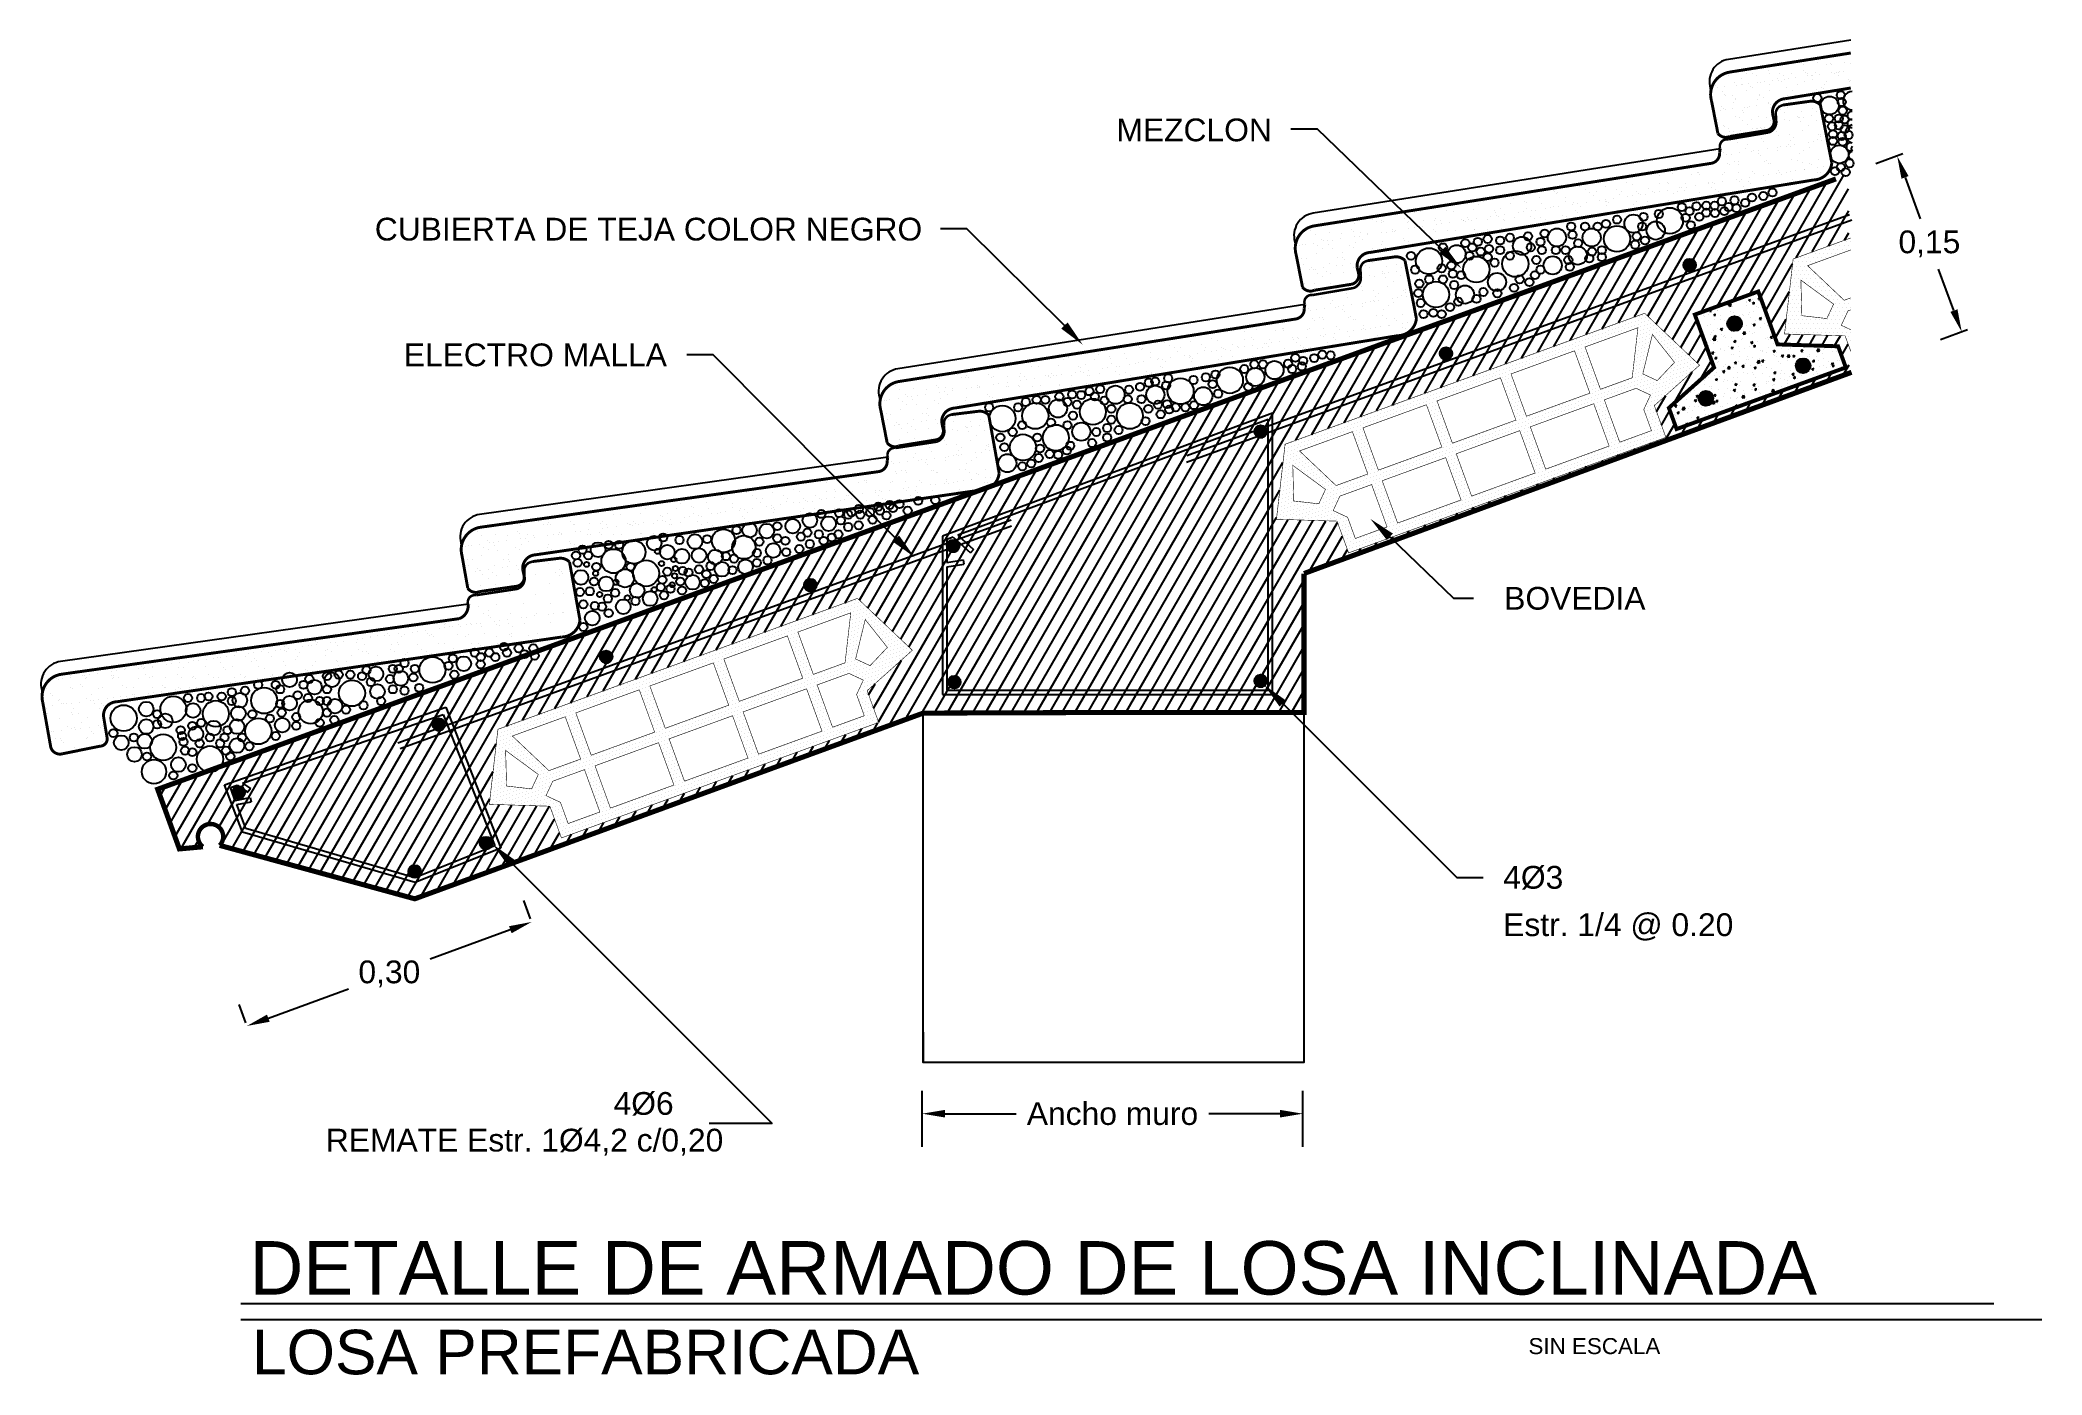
# Model space of a CAD drawing. Header units: inches. Extents: x -370 to 18, y -197 to 199.
# Drawn here: x -240.54 to -224.7, y -32.56 to -22.01 of the extents above; entities that cross this region are included whole.
import ezdxf
from ezdxf.enums import TextEntityAlignment as Align

# ---------------------------------------------------------------- set-up
doc = ezdxf.new("R2010")
doc.units = ezdxf.units.IN
doc.header["$MEASUREMENT"] = 0
doc.header["$PDMODE"] = 34
doc.header["$PDSIZE"] = 0.2
for name, color, linetype in [('015', 1, 'Continuous'), ('2', 2, 'Continuous'), ('3', 3, 'Continuous'), ('6', 6, 'Continuous'), ('TRAMAS', 7, 'Continuous')]:
    doc.layers.add(name, color=color, linetype=linetype)
doc.styles.add('ARIAL', font='arial.ttf', dxfattribs={"height": 0.14})
doc.styles.get("Standard").update_dxf_attribs({"font": 'arial.ttf'})
doc.dimstyles.get("Standard").update_dxf_attribs({"dimtxt": 0.18, "dimasz": 0.18, "dimexe": 0.18, "dimexo": 0.0625, "dimgap": 0.09, "dimtad": 0, "dimtih": 1, "dimtoh": 1, "dimdec": 4, "dimzin": 0, "dimdsep": 46, "dimtxsty": 'Standard', "dimcen": 0.09, "dimadec": 0, "dimazin": 0, "dimtfac": 1, "dimtdec": 4, "dimtofl": 0, "dimtmove": 0, "dimatfit": 3, "dimfxl": 1, "dimtolj": 1, "dimtzin": 0, "dimarcsym": 0})

msp = doc.modelspace()

# ---------------------------------------------------------------- texts
at = {"layer": '3', "style": 'ARIAL'}
for s, height, p in [('DETALLE DE ARMADO DE LOSA INCLINADA', 0.4226649, (-238.88566, -31.92803)), ('LOSA PREFABRICADA', 0.3523512, (-238.8656, -32.55888)), ('SIN ESCALA ', 0.1267995, (-228.76716, -32.399))]:
    msp.add_text(s, height=height, dxfattribs=at).set_placement(p)

# ---------------------------------------------------------------- blocks, each defined once
blk = doc.blocks.new('*X574')
at = {"color": 0}
for p, q in [((4.0702, 4.6177), (4.0702, 4.6177)), ((4.0854, 4.5769), (4.0854, 4.5769)), ((4.0871, 4.607), (4.0871, 4.607)), ((4.0977, 4.627), (4.0977, 4.627)), ((4.1375, 4.5905), (4.1375, 4.5905)), ((4.1398, 4.5841), (4.1398, 4.5841)), ((4.1449, 4.5837), (4.1449, 4.5837)), ((4.1542, 4.6097), (4.1542, 4.6097)), ((4.1606, 4.5868), (4.1606, 4.5868)), ((4.1931, 4.5911), (4.1931, 4.5911)), ((4.1948, 4.618), (4.1948, 4.618)), ((4.2117, 4.6072), (4.2117, 4.6072)), ((3.978, 4.5173), (3.978, 4.5173)), ((3.9948, 4.5066), (3.9948, 4.5066)), ((4.0529, 4.5726), (4.0529, 4.5726)), ((4.0544, 4.5331), (4.0544, 4.5331)), ((4.0594, 4.5167), (4.0594, 4.5167)), ((4.1025, 4.5176), (4.1025, 4.5176)), ((4.1059, 4.5727), (4.1059, 4.5727)), ((4.1194, 4.5068), (4.1194, 4.5068)), ((4.1478, 4.5683), (4.1478, 4.5683)), ((4.1567, 4.5327), (4.1567, 4.5327)), ((4.1797, 4.5518), (4.1797, 4.5518)), ((4.2106, 4.5741), (4.2106, 4.5741)), ((4.2132, 4.497), (4.2132, 4.497)), ((4.2195, 4.5154), (4.2195, 4.5154)), ((4.2269, 4.5086), (4.2269, 4.5086)), ((4.2271, 4.5178), (4.2271, 4.5178)), ((4.244, 4.5071), (4.244, 4.5071)), ((3.8442, 4.4508), (3.8442, 4.4508)), ((3.8536, 4.4428), (3.8536, 4.4428)), ((3.8744, 4.4456), (3.8744, 4.4456)), ((3.8981, 4.4922), (3.8981, 4.4922)), ((3.907, 4.4499), (3.907, 4.4499)), ((3.931, 4.4677), (3.931, 4.4677)), ((3.9392, 4.4816), (3.9392, 4.4816)), ((3.9522, 4.4547), (3.9522, 4.4547)), ((3.9613, 4.457), (3.9613, 4.457)), ((3.979, 4.4451), (3.979, 4.4451)), ((3.9821, 4.4598), (3.9821, 4.4598)), ((3.9864, 4.4384), (3.9864, 4.4384)), ((4.0004, 4.4918), (4.0004, 4.4918)), ((4.0146, 4.464), (4.0146, 4.464)), ((4.0556, 4.4679), (4.0556, 4.4679)), ((4.0569, 4.4561), (4.0569, 4.4561)), ((4.069, 4.4712), (4.069, 4.4712)), ((4.0898, 4.4739), (4.0898, 4.4739)), ((4.0993, 4.4802), (4.0993, 4.4802)), ((4.1066, 4.4735), (4.1066, 4.4735)), ((4.1085, 4.4956), (4.1085, 4.4956)), ((4.111, 4.4186), (4.111, 4.4186)), ((4.1223, 4.4782), (4.1223, 4.4782)), ((4.1348, 4.4174), (4.1348, 4.4174)), ((4.1414, 4.4416), (4.1414, 4.4416)), ((4.1592, 4.4556), (4.1592, 4.4556)), ((4.1766, 4.4854), (4.1766, 4.4854)), ((4.1801, 4.4681), (4.1801, 4.4681)), ((4.1975, 4.4881), (4.1975, 4.4881)), ((4.2157, 4.4199), (4.2157, 4.4199)), ((4.23, 4.4924), (4.23, 4.4924)), ((4.2594, 4.4176), (4.2594, 4.4176)), ((3.4582, 4.3412), (3.4582, 4.3412)), ((3.5316, 4.369), (3.5316, 4.369)), ((3.5785, 4.3763), (3.5785, 4.3763)), ((3.5896, 4.3668), (3.5896, 4.3668)), ((3.6183, 4.3398), (3.6183, 4.3398)), ((3.6397, 4.3729), (3.6397, 4.3729)), ((3.7142, 4.3671), (3.7142, 4.3671)), ((3.7385, 4.3749), (3.7385, 4.3749)), ((3.7444, 4.3743), (3.7444, 4.3743)), ((3.7459, 4.3682), (3.7459, 4.3682)), ((3.778, 4.406), (3.778, 4.406)), ((3.8387, 4.3673), (3.8387, 4.3673)), ((3.8467, 4.3738), (3.8467, 4.3738)), ((3.8588, 4.41), (3.8588, 4.41)), ((3.8661, 4.4033), (3.8661, 4.4033)), ((3.8857, 4.417), (3.8857, 4.417)), ((3.8905, 4.3441), (3.8905, 4.3441)), ((3.9006, 4.4152), (3.9006, 4.4152)), ((3.9009, 4.3714), (3.9009, 4.3714)), ((3.9026, 4.4062), (3.9026, 4.4062)), ((3.9113, 4.3469), (3.9113, 4.3469)), ((3.9438, 4.3512), (3.9438, 4.3512)), ((3.9547, 4.3777), (3.9547, 4.3777)), ((3.9633, 4.3675), (3.9633, 4.3675)), ((3.9982, 4.3583), (3.9982, 4.3583)), ((4.0029, 4.4147), (4.0029, 4.4147)), ((4.0103, 4.4172), (4.0103, 4.4172)), ((4.019, 4.3611), (4.019, 4.3611)), ((4.0212, 4.4065), (4.0212, 4.4065)), ((4.0271, 4.4064), (4.0271, 4.4064)), ((4.0515, 4.3653), (4.0515, 4.3653)), ((4.0594, 4.379), (4.0594, 4.379)), ((4.061, 4.37), (4.061, 4.37)), ((4.0684, 4.3633), (4.0684, 4.3633)), ((4.0879, 4.3677), (4.0879, 4.3677)), ((4.1058, 4.3725), (4.1058, 4.3725)), ((4.1135, 4.3415), (4.1135, 4.3415)), ((4.1267, 4.3752), (4.1267, 4.3752)), ((4.1517, 4.4067), (4.1517, 4.4067)), ((4.1592, 4.3795), (4.1592, 4.3795)), ((4.1617, 4.3785), (4.1617, 4.3785)), ((4.1812, 4.4051), (4.1812, 4.4051)), ((4.1886, 4.3984), (4.1886, 4.3984)), ((4.2124, 4.368), (4.2124, 4.368)), ((4.2135, 4.3867), (4.2135, 4.3867)), ((4.2182, 4.3428), (4.2182, 4.3428)), ((4.2234, 4.3665), (4.2234, 4.3665)), ((4.2343, 4.3894), (4.2343, 4.3894)), ((2.8745, 4.2653), (2.8745, 4.2653)), ((2.8953, 4.2759), (2.8953, 4.2759)), ((2.904, 4.2825), (2.904, 4.2825)), ((2.9991, 4.2655), (2.9991, 4.2655)), ((3.012, 4.2864), (3.012, 4.2864)), ((3.0553, 4.2745), (3.0553, 4.2745)), ((3.0627, 4.2678), (3.0627, 4.2678)), ((3.0629, 4.3045), (3.0629, 4.3045)), ((3.1167, 4.2877), (3.1167, 4.2877)), ((3.1236, 4.2658), (3.1236, 4.2658)), ((3.1706, 4.3154), (3.1706, 4.3154)), ((3.1756, 4.3096), (3.1756, 4.3096)), ((3.1829, 4.3029), (3.1829, 4.3029)), ((3.1875, 4.3047), (3.1875, 4.3047)), ((3.2177, 4.271), (3.2177, 4.271)), ((3.2191, 4.2872), (3.2191, 4.2872)), ((3.2482, 4.266), (3.2482, 4.266)), ((3.2653, 4.2618), (3.2653, 4.2618)), ((3.273, 4.3286), (3.273, 4.3286)), ((3.2952, 4.3157), (3.2952, 4.3157)), ((3.2978, 4.2661), (3.2978, 4.2661)), ((3.3032, 4.338), (3.3032, 4.338)), ((3.312, 4.3049), (3.312, 4.3049)), ((3.3271, 4.2911), (3.3271, 4.2911)), ((3.338, 4.3061), (3.338, 4.3061)), ((3.3521, 4.2733), (3.3521, 4.2733)), ((3.3728, 4.2662), (3.3728, 4.2662)), ((3.373, 4.276), (3.373, 4.276)), ((3.3753, 4.3281), (3.3753, 4.3281)), ((3.3778, 4.2696), (3.3778, 4.2696)), ((3.3852, 4.2628), (3.3852, 4.2628)), ((3.4055, 4.2803), (3.4055, 4.2803)), ((3.4197, 4.3159), (3.4197, 4.3159)), ((3.4318, 4.2925), (3.4318, 4.2925)), ((3.4366, 4.3051), (3.4366, 4.3051)), ((3.4598, 4.2874), (3.4598, 4.2874)), ((3.4806, 4.2902), (3.4806, 4.2902)), ((3.4834, 4.332), (3.4834, 4.332)), ((3.4973, 4.2665), (3.4973, 4.2665)), ((3.498, 4.3047), (3.498, 4.3047)), ((3.5054, 4.298), (3.5054, 4.298)), ((3.5132, 4.2945), (3.5132, 4.2945)), ((3.5341, 4.292), (3.5341, 4.292)), ((3.5402, 4.2661), (3.5402, 4.2661)), ((3.5443, 4.3161), (3.5443, 4.3161)), ((3.5612, 4.3054), (3.5612, 4.3054)), ((3.5675, 4.3016), (3.5675, 4.3016)), ((3.5881, 4.3334), (3.5881, 4.3334)), ((3.5883, 4.3044), (3.5883, 4.3044)), ((3.6208, 4.3086), (3.6208, 4.3086)), ((3.6219, 4.2667), (3.6219, 4.2667)), ((3.6256, 4.3331), (3.6256, 4.3331)), ((3.6422, 4.2959), (3.6422, 4.2959)), ((3.6604, 4.3012), (3.6604, 4.3012)), ((3.6689, 4.3163), (3.6689, 4.3163)), ((3.6752, 4.3158), (3.6752, 4.3158)), ((3.6857, 4.3056), (3.6857, 4.3056)), ((3.6904, 4.3329), (3.6904, 4.3329)), ((3.696, 4.3185), (3.696, 4.3185)), ((3.7285, 4.3228), (3.7285, 4.3228)), ((3.7469, 4.2972), (3.7469, 4.2972)), ((3.7807, 4.3363), (3.7807, 4.3363)), ((3.7828, 4.33), (3.7828, 4.33)), ((3.7934, 4.3166), (3.7934, 4.3166)), ((3.7984, 4.3368), (3.7984, 4.3368)), ((3.8036, 4.3327), (3.8036, 4.3327)), ((3.8103, 4.3058), (3.8103, 4.3058)), ((3.8205, 4.2998), (3.8205, 4.2998)), ((3.8279, 4.293), (3.8279, 4.293)), ((3.8362, 4.337), (3.8362, 4.337)), ((3.8492, 4.2967), (3.8492, 4.2967)), ((3.9031, 4.3381), (3.9031, 4.3381)), ((3.918, 4.3168), (3.918, 4.3168)), ((3.9349, 4.306), (3.9349, 4.306)), ((3.9408, 4.3349), (3.9408, 4.3349)), ((3.9481, 4.3282), (3.9481, 4.3282)), ((4.0055, 4.3376), (4.0055, 4.3376)), ((4.0426, 4.317), (4.0426, 4.317)), ((4.1032, 4.3314), (4.1032, 4.3314)), ((2.2764, 4.1959), (2.2764, 4.1959)), ((2.3478, 4.2029), (2.3478, 4.2029)), ((2.3844, 4.1998), (2.3844, 4.1998)), ((2.4555, 4.2139), (2.4555, 4.2139)), ((2.4724, 4.2032), (2.4724, 4.2032)), ((2.4891, 4.2012), (2.4891, 4.2012)), ((2.4923, 4.2092), (2.4923, 4.2092)), ((2.4997, 4.2025), (2.4997, 4.2025)), ((2.5801, 4.2141), (2.5801, 4.2141)), ((2.5915, 4.2007), (2.5915, 4.2007)), ((2.597, 4.2034), (2.597, 4.2034)), ((2.6126, 4.2443), (2.6126, 4.2443)), ((2.62, 4.2376), (2.62, 4.2376)), ((2.6454, 4.2421), (2.6454, 4.2421)), ((2.6518, 4.1811), (2.6518, 4.1811)), ((2.6548, 4.2057), (2.6548, 4.2057)), ((2.6995, 4.2046), (2.6995, 4.2046)), ((2.7047, 4.2144), (2.7047, 4.2144)), ((2.7061, 4.1882), (2.7061, 4.1882)), ((2.7215, 4.2036), (2.7215, 4.2036)), ((2.7269, 4.191), (2.7269, 4.191)), ((2.7477, 4.2416), (2.7477, 4.2416)), ((2.7595, 4.1952), (2.7595, 4.1952)), ((2.775, 4.2408), (2.775, 4.2408)), ((2.8042, 4.2059), (2.8042, 4.2059)), ((2.8138, 4.2024), (2.8138, 4.2024)), ((2.8148, 4.2043), (2.8148, 4.2043)), ((2.8222, 4.1975), (2.8222, 4.1975)), ((2.8292, 4.2146), (2.8292, 4.2146)), ((2.8346, 4.2051), (2.8346, 4.2051)), ((2.8461, 4.2038), (2.8461, 4.2038)), ((2.8558, 4.2455), (2.8558, 4.2455)), ((2.8671, 4.2094), (2.8671, 4.2094)), ((2.9065, 4.2054), (2.9065, 4.2054)), ((2.9215, 4.2166), (2.9215, 4.2166)), ((2.9351, 4.2394), (2.9351, 4.2394)), ((2.9423, 4.2193), (2.9423, 4.2193)), ((2.9424, 4.2327), (2.9424, 4.2327)), ((2.9538, 4.2148), (2.9538, 4.2148)), ((2.9605, 4.2468), (2.9605, 4.2468)), ((2.9707, 4.2041), (2.9707, 4.2041)), ((2.9748, 4.2236), (2.9748, 4.2236)), ((2.9772, 4.2008), (2.9772, 4.2008)), ((3.0146, 4.2093), (3.0146, 4.2093)), ((3.0291, 4.2307), (3.0291, 4.2307)), ((3.05, 4.2335), (3.05, 4.2335)), ((3.0628, 4.2463), (3.0628, 4.2463)), ((3.0783, 4.215), (3.0783, 4.215)), ((3.0825, 4.2378), (3.0825, 4.2378)), ((3.0952, 4.2043), (3.0952, 4.2043)), ((3.0975, 4.2359), (3.0975, 4.2359)), ((3.1193, 4.2106), (3.1193, 4.2106)), ((3.1368, 4.2449), (3.1368, 4.2449)), ((3.1373, 4.1994), (3.1373, 4.1994)), ((3.1447, 4.1926), (3.1447, 4.1926)), ((3.1576, 4.2477), (3.1576, 4.2477)), ((3.1708, 4.2502), (3.1708, 4.2502)), ((3.1901, 4.2519), (3.1901, 4.2519)), ((3.2029, 4.2153), (3.2029, 4.2153)), ((3.2198, 4.2045), (3.2198, 4.2045)), ((3.2216, 4.2102), (3.2216, 4.2102)), ((3.2445, 4.2591), (3.2445, 4.2591)), ((3.2575, 4.2345), (3.2575, 4.2345)), ((3.2649, 4.2277), (3.2649, 4.2277)), ((3.2755, 4.2516), (3.2755, 4.2516)), ((3.3275, 4.2155), (3.3275, 4.2155)), ((3.3296, 4.214), (3.3296, 4.214)), ((3.3779, 4.2511), (3.3779, 4.2511)), ((3.42, 4.231), (3.42, 4.231)), ((3.4859, 4.255), (3.4859, 4.255)), ((3.5906, 4.2563), (3.5906, 4.2563)), ((2.1678, 4.1173), (2.1678, 4.1173)), ((2.1766, 4.1194), (2.1766, 4.1194)), ((2.1886, 4.1201), (2.1886, 4.1201)), ((2.212, 4.1755), (2.212, 4.1755)), ((2.2211, 4.1244), (2.2211, 4.1244)), ((2.2282, 4.1589), (2.2282, 4.1589)), ((2.2387, 4.1133), (2.2387, 4.1133)), ((2.2519, 4.139), (2.2519, 4.139)), ((2.2556, 4.1025), (2.2556, 4.1025)), ((2.2592, 4.1322), (2.2592, 4.1322)), ((2.2754, 4.1315), (2.2754, 4.1315)), ((2.2789, 4.1189), (2.2789, 4.1189)), ((2.284, 4.164), (2.284, 4.164)), ((2.2963, 4.1343), (2.2963, 4.1343)), ((2.3288, 4.1385), (2.3288, 4.1385)), ((2.3329, 4.1603), (2.3329, 4.1603)), ((2.3633, 4.1135), (2.3633, 4.1135)), ((2.3721, 4.1741), (2.3721, 4.1741)), ((2.3795, 4.1674), (2.3795, 4.1674)), ((2.3801, 4.1028), (2.3801, 4.1028)), ((2.3831, 4.1457), (2.3831, 4.1457)), ((2.387, 4.1228), (2.387, 4.1228)), ((2.4039, 4.1484), (2.4039, 4.1484)), ((2.4085, 4.1643), (2.4085, 4.1643)), ((2.4143, 4.1355), (2.4143, 4.1355)), ((2.4352, 4.1598), (2.4352, 4.1598)), ((2.4364, 4.1527), (2.4364, 4.1527)), ((2.4878, 4.1137), (2.4878, 4.1137)), ((2.4908, 4.1599), (2.4908, 4.1599)), ((2.4917, 4.1241), (2.4917, 4.1241)), ((2.5047, 4.103), (2.5047, 4.103)), ((2.5116, 4.1626), (2.5116, 4.1626)), ((2.5331, 4.1645), (2.5331, 4.1645)), ((2.5345, 4.1706), (2.5345, 4.1706)), ((2.5432, 4.1637), (2.5432, 4.1637)), ((2.5441, 4.1669), (2.5441, 4.1669)), ((2.5743, 4.1341), (2.5743, 4.1341)), ((2.5817, 4.1273), (2.5817, 4.1273)), ((2.594, 4.1236), (2.594, 4.1236)), ((2.5984, 4.174), (2.5984, 4.174)), ((2.6124, 4.114), (2.6124, 4.114)), ((2.6193, 4.1768), (2.6193, 4.1768)), ((2.6479, 4.165), (2.6479, 4.165)), ((2.6577, 4.1647), (2.6577, 4.1647)), ((2.6946, 4.1692), (2.6946, 4.1692)), ((2.7019, 4.1624), (2.7019, 4.1624)), ((2.702, 4.1275), (2.702, 4.1275)), ((2.7367, 4.1306), (2.7367, 4.1306)), ((2.7503, 4.1645), (2.7503, 4.1645)), ((2.7822, 4.1649), (2.7822, 4.1649)), ((2.857, 4.1657), (2.857, 4.1657)), ((2.8583, 4.1684), (2.8583, 4.1684)), ((2.9068, 4.1652), (2.9068, 4.1652)), ((2.963, 4.1697), (2.963, 4.1697)), ((2.1738, 4.0652), (2.1738, 4.0652)), ((2.1791, 4.0423), (2.1791, 4.0423)), ((2.1917, 4.0636), (2.1917, 4.0636)), ((2.2136, 4.0288), (2.2136, 4.0288)), ((2.2307, 4.0819), (2.2307, 4.0819)), ((2.258, 4.0256), (2.258, 4.0256)), ((2.2814, 4.0418), (2.2814, 4.0418)), ((2.294, 4.1004), (2.294, 4.1004)), ((2.3123, 4.0328), (2.3123, 4.0328)), ((2.3163, 4.0639), (2.3163, 4.0639)), ((2.3331, 4.0355), (2.3331, 4.0355)), ((2.3338, 4.0639), (2.3338, 4.0639)), ((2.3354, 4.0832), (2.3354, 4.0832)), ((2.3412, 4.0571), (2.3412, 4.0571)), ((2.3657, 4.0398), (2.3657, 4.0398)), ((2.376, 4.0252), (2.376, 4.0252)), ((2.3895, 4.0457), (2.3895, 4.0457)), ((2.4541, 4.099), (2.4541, 4.099)), ((2.4615, 4.0922), (2.4615, 4.0922)), ((2.1816, 3.9652), (2.1816, 3.9652)), ((2.2046, 4.0186), (2.2046, 4.0186)), ((2.221, 4.022), (2.221, 4.022)), ((2.224, 3.9635), (2.224, 3.9635)), ((2.2255, 4.0214), (2.2255, 4.0214)), ((2.2332, 4.0048), (2.2332, 4.0048)), ((2.2558, 3.9901), (2.2558, 3.9901)), ((2.271, 4.0131), (2.271, 4.0131)), ((2.284, 3.9647), (2.284, 3.9647)), ((2.2879, 4.0024), (2.2879, 4.0024)), ((2.2956, 3.9536), (2.2956, 3.9536)), ((2.3379, 4.0061), (2.3379, 4.0061)), ((2.3486, 3.9637), (2.3486, 3.9637))]:
    blk.add_line(p, q, dxfattribs=at)
blk = doc.blocks.new('*D582')
at = {"color": 0, "lineweight": -2, "transparency": 16777216}
for p, q in [((6.968, 0.068), (6.968, 0.509)), ((9.98, 0.068), (9.98, 0.509)), ((7.148, 0.329), (7.711, 0.329)), ((9.8, 0.329), (9.237, 0.329))]:
    blk.add_line(p, q, dxfattribs=at)
at = {"color": 0, "transparency": 16777216}
for points in [[(7.148, 0.359), (7.148, 0.299), (6.968, 0.329)], [(9.8, 0.359), (9.8, 0.299), (9.98, 0.329)]]:
    blk.add_solid(points, dxfattribs=at)
at = {"layer": 'DEFPOINTS', "color": 0, "transparency": 16777216}
for p in [(9.98, 0.329), (6.968, 0.006), (9.98, 0.006)]:
    blk.add_point(p, dxfattribs=at)
at = {"color": 0, "transparency": 16777216, "insert": (8.474, 0.329), "char_height": 0.18, "attachment_point": 5}
blk.add_mtext('\\A1;Ancho muro', dxfattribs=at)
blk = doc.blocks.new('*X577')
at = {"color": 0}
for p, q in [((5.453125, 5.34375), (5.453125, 5.34375)), ((5.46875, 5.375), (5.46875, 5.375)), ((5.484375, 5.40625), (5.484375, 5.40625)), ((5.484375, 5.34375), (5.484375, 5.34375)), ((5.5, 5.4375), (5.5, 5.4375)), ((5.5, 5.375), (5.5, 5.375)), ((5.515625, 5.40625), (5.515625, 5.40625)), ((5.515625, 5.34375), (5.515625, 5.34375)), ((5.53125, 5.4375), (5.53125, 5.4375)), ((5.53125, 5.375), (5.53125, 5.375)), ((5.546875, 5.40625), (5.546875, 5.40625)), ((5.546875, 5.34375), (5.546875, 5.34375)), ((5.5625, 5.4375), (5.5625, 5.4375)), ((5.5625, 5.375), (5.5625, 5.375)), ((5.578125, 5.40625), (5.578125, 5.40625)), ((5.578125, 5.34375), (5.578125, 5.34375)), ((5.59375, 5.4375), (5.59375, 5.4375)), ((5.59375, 5.375), (5.59375, 5.375)), ((5.609375, 5.40625), (5.609375, 5.40625)), ((5.625, 5.4375), (5.625, 5.4375)), ((5.625, 5.375), (5.625, 5.375)), ((5.640625, 5.40625), (5.640625, 5.40625)), ((5.65625, 5.4375), (5.65625, 5.4375)), ((5.65625, 5.375), (5.65625, 5.375)), ((5.671875, 5.40625), (5.671875, 5.40625)), ((5.6875, 5.4375), (5.6875, 5.4375)), ((5.6875, 5.375), (5.6875, 5.375)), ((5.703125, 5.40625), (5.703125, 5.40625)), ((5.71875, 5.4375), (5.71875, 5.4375)), ((5.71875, 5.375), (5.71875, 5.375)), ((5.734375, 5.40625), (5.734375, 5.40625)), ((5.75, 5.4375), (5.75, 5.4375)), ((5.75, 5.375), (5.75, 5.375)), ((5.765625, 5.40625), (5.765625, 5.40625)), ((5.78125, 5.4375), (5.78125, 5.4375)), ((5.78125, 5.375), (5.78125, 5.375)), ((5.796875, 5.40625), (5.796875, 5.40625)), ((5.8125, 5.4375), (5.8125, 5.4375)), ((5.8125, 5.375), (5.8125, 5.375)), ((5.828125, 5.40625), (5.828125, 5.40625)), ((5.84375, 5.4375), (5.84375, 5.4375)), ((5.84375, 5.375), (5.84375, 5.375)), ((5.859375, 5.40625), (5.859375, 5.40625)), ((5.875, 5.4375), (5.875, 5.4375)), ((5.875, 5.375), (5.875, 5.375)), ((5.890625, 5.40625), (5.890625, 5.40625)), ((5.90625, 5.4375), (5.90625, 5.4375)), ((5.90625, 5.375), (5.90625, 5.375)), ((5.921875, 5.40625), (5.921875, 5.40625)), ((5.9375, 5.4375), (5.9375, 5.4375)), ((5.9375, 5.375), (5.9375, 5.375)), ((5.953125, 5.40625), (5.953125, 5.40625)), ((5.96875, 5.4375), (5.96875, 5.4375)), ((5.96875, 5.375), (5.96875, 5.375)), ((5.984375, 5.40625), (5.984375, 5.40625)), ((6, 5.4375), (6, 5.4375)), ((6, 5.375), (6, 5.375)), ((6.015625, 5.40625), (6.015625, 5.40625)), ((6.03125, 5.4375), (6.03125, 5.4375)), ((6.03125, 5.375), (6.03125, 5.375)), ((6.046875, 5.40625), (6.046875, 5.40625)), ((6.0625, 5.4375), (6.0625, 5.4375)), ((6.0625, 5.375), (6.0625, 5.375)), ((6.078125, 5.40625), (6.078125, 5.40625)), ((6.09375, 5.4375), (6.09375, 5.4375)), ((6.09375, 5.375), (6.09375, 5.375)), ((6.109375, 5.40625), (6.109375, 5.40625)), ((6.109375, 5.34375), (6.109375, 5.34375)), ((6.125, 5.4375), (6.125, 5.4375)), ((6.125, 5.375), (6.125, 5.375)), ((6.140625, 5.40625), (6.140625, 5.40625)), ((6.140625, 5.34375), (6.140625, 5.34375)), ((6.15625, 5.4375), (6.15625, 5.4375)), ((6.15625, 5.375), (6.15625, 5.375)), ((6.171875, 5.40625), (6.171875, 5.40625)), ((6.171875, 5.34375), (6.171875, 5.34375)), ((6.1875, 5.4375), (6.1875, 5.4375)), ((6.1875, 5.375), (6.1875, 5.375)), ((6.203125, 5.40625), (6.203125, 5.40625)), ((6.21875, 5.4375), (6.21875, 5.4375)), ((6.21875, 5.375), (6.21875, 5.375)), ((6.234375, 5.40625), (6.234375, 5.40625)), ((6.25, 5.4375), (6.25, 5.4375)), ((6.25, 5.375), (6.25, 5.375)), ((6.265625, 5.40625), (6.265625, 5.40625)), ((6.28125, 5.4375), (6.28125, 5.4375)), ((6.28125, 5.375), (6.28125, 5.375)), ((6.296875, 5.40625), (6.296875, 5.40625)), ((6.3125, 5.4375), (6.3125, 5.4375)), ((6.3125, 5.375), (6.3125, 5.375)), ((6.328125, 5.40625), (6.328125, 5.40625)), ((6.34375, 5.4375), (6.34375, 5.4375)), ((6.34375, 5.375), (6.34375, 5.375)), ((6.359375, 5.40625), (6.359375, 5.40625)), ((6.375, 5.4375), (6.375, 5.4375)), ((6.375, 5.375), (6.375, 5.375)), ((6.390625, 5.40625), (6.390625, 5.40625)), ((6.40625, 5.4375), (6.40625, 5.4375)), ((6.40625, 5.375), (6.40625, 5.375)), ((6.421875, 5.40625), (6.421875, 5.40625)), ((6.4375, 5.4375), (6.4375, 5.4375)), ((6.4375, 5.375), (6.4375, 5.375)), ((6.453125, 5.40625), (6.453125, 5.40625)), ((6.46875, 5.4375), (6.46875, 5.4375)), ((6.46875, 5.375), (6.46875, 5.375)), ((6.484375, 5.40625), (6.484375, 5.40625)), ((6.5, 5.4375), (6.5, 5.4375)), ((6.5, 5.375), (6.5, 5.375)), ((6.515625, 5.40625), (6.515625, 5.40625)), ((6.53125, 5.4375), (6.53125, 5.4375)), ((6.53125, 5.375), (6.53125, 5.375)), ((6.546875, 5.40625), (6.546875, 5.40625)), ((6.5625, 5.4375), (6.5625, 5.4375)), ((6.5625, 5.375), (6.5625, 5.375)), ((6.578125, 5.40625), (6.578125, 5.40625)), ((6.59375, 5.4375), (6.59375, 5.4375)), ((6.59375, 5.375), (6.59375, 5.375)), ((6.609375, 5.40625), (6.609375, 5.40625)), ((6.625, 5.4375), (6.625, 5.4375)), ((6.625, 5.375), (6.625, 5.375)), ((6.640625, 5.40625), (6.640625, 5.40625)), ((6.65625, 5.4375), (6.65625, 5.4375)), ((6.65625, 5.375), (6.65625, 5.375)), ((6.671875, 5.40625), (6.671875, 5.40625)), ((6.6875, 5.4375), (6.6875, 5.4375)), ((6.6875, 5.375), (6.6875, 5.375)), ((6.703125, 5.40625), (6.703125, 5.40625)), ((6.71875, 5.4375), (6.71875, 5.4375)), ((6.71875, 5.375), (6.71875, 5.375)), ((6.734375, 5.40625), (6.734375, 5.40625)), ((6.75, 5.4375), (6.75, 5.4375)), ((6.75, 5.375), (6.75, 5.375)), ((6.765625, 5.40625), (6.765625, 5.40625)), ((6.78125, 5.4375), (6.78125, 5.4375)), ((6.78125, 5.375), (6.78125, 5.375)), ((6.796875, 5.40625), (6.796875, 5.40625)), ((6.8125, 5.4375), (6.8125, 5.4375)), ((6.8125, 5.375), (6.8125, 5.375)), ((6.828125, 5.40625), (6.828125, 5.40625)), ((6.828125, 5.34375), (6.828125, 5.34375)), ((6.84375, 5.4375), (6.84375, 5.4375)), ((6.84375, 5.375), (6.84375, 5.375)), ((6.859375, 5.40625), (6.859375, 5.40625)), ((6.859375, 5.34375), (6.859375, 5.34375)), ((6.875, 5.4375), (6.875, 5.4375)), ((6.875, 5.375), (6.875, 5.375)), ((6.890625, 5.40625), (6.890625, 5.40625)), ((6.890625, 5.34375), (6.890625, 5.34375)), ((6.90625, 5.4375), (6.90625, 5.4375)), ((6.90625, 5.375), (6.90625, 5.375)), ((6.921875, 5.40625), (6.921875, 5.40625)), ((6.9375, 5.4375), (6.9375, 5.4375)), ((6.9375, 5.375), (6.9375, 5.375)), ((6.953125, 5.40625), (6.953125, 5.40625)), ((6.96875, 5.4375), (6.96875, 5.4375)), ((6.96875, 5.375), (6.96875, 5.375)), ((6.984375, 5.40625), (6.984375, 5.40625)), ((7, 5.4375), (7, 5.4375)), ((7, 5.375), (7, 5.375)), ((7.015625, 5.40625), (7.015625, 5.40625)), ((7.03125, 5.4375), (7.03125, 5.4375)), ((7.03125, 5.375), (7.03125, 5.375)), ((7.046875, 5.40625), (7.046875, 5.40625)), ((7.0625, 5.4375), (7.0625, 5.4375)), ((7.0625, 5.375), (7.0625, 5.375)), ((7.078125, 5.40625), (7.078125, 5.40625)), ((7.09375, 5.4375), (7.09375, 5.4375)), ((7.09375, 5.375), (7.09375, 5.375)), ((7.109375, 5.40625), (7.109375, 5.40625)), ((7.125, 5.4375), (7.125, 5.4375)), ((7.125, 5.375), (7.125, 5.375)), ((7.140625, 5.40625), (7.140625, 5.40625)), ((7.15625, 5.4375), (7.15625, 5.4375)), ((7.15625, 5.375), (7.15625, 5.375)), ((7.171875, 5.40625), (7.171875, 5.40625)), ((7.1875, 5.4375), (7.1875, 5.4375)), ((7.1875, 5.375), (7.1875, 5.375)), ((7.203125, 5.40625), (7.203125, 5.40625)), ((7.21875, 5.4375), (7.21875, 5.4375)), ((7.21875, 5.375), (7.21875, 5.375)), ((7.234375, 5.40625), (7.234375, 5.40625)), ((7.25, 5.4375), (7.25, 5.4375)), ((7.25, 5.375), (7.25, 5.375)), ((7.265625, 5.40625), (7.265625, 5.40625)), ((7.28125, 5.4375), (7.28125, 5.4375)), ((7.28125, 5.375), (7.28125, 5.375)), ((7.296875, 5.40625), (7.296875, 5.40625)), ((7.3125, 5.4375), (7.3125, 5.4375)), ((7.3125, 5.375), (7.3125, 5.375)), ((7.328125, 5.40625), (7.328125, 5.40625)), ((7.34375, 5.4375), (7.34375, 5.4375)), ((7.34375, 5.375), (7.34375, 5.375)), ((7.359375, 5.40625), (7.359375, 5.40625)), ((7.375, 5.4375), (7.375, 5.4375)), ((7.375, 5.375), (7.375, 5.375)), ((7.390625, 5.40625), (7.390625, 5.40625)), ((7.40625, 5.4375), (7.40625, 5.4375)), ((7.40625, 5.375), (7.40625, 5.375)), ((7.421875, 5.40625), (7.421875, 5.40625)), ((7.4375, 5.4375), (7.4375, 5.4375)), ((7.4375, 5.375), (7.4375, 5.375)), ((7.453125, 5.40625), (7.453125, 5.40625)), ((7.46875, 5.4375), (7.46875, 5.4375)), ((7.46875, 5.375), (7.46875, 5.375)), ((7.484375, 5.40625), (7.484375, 5.40625)), ((7.5, 5.4375), (7.5, 5.4375)), ((7.5, 5.375), (7.5, 5.375)), ((7.515625, 5.40625), (7.515625, 5.40625)), ((7.515625, 5.34375), (7.515625, 5.34375)), ((7.53125, 5.4375), (7.53125, 5.4375)), ((7.53125, 5.375), (7.53125, 5.375)), ((7.546875, 5.40625), (7.546875, 5.40625)), ((7.546875, 5.34375), (7.546875, 5.34375)), ((7.5625, 5.4375), (7.5625, 5.4375)), ((7.5625, 5.375), (7.5625, 5.375)), ((7.578125, 5.40625), (7.578125, 5.40625)), ((7.578125, 5.34375), (7.578125, 5.34375)), ((7.59375, 5.4375), (7.59375, 5.4375)), ((7.59375, 5.375), (7.59375, 5.375)), ((7.609375, 5.40625), (7.609375, 5.40625)), ((7.625, 5.4375), (7.625, 5.4375)), ((7.625, 5.375), (7.625, 5.375)), ((7.640625, 5.40625), (7.640625, 5.40625)), ((7.65625, 5.4375), (7.65625, 5.4375)), ((7.65625, 5.375), (7.65625, 5.375)), ((7.671875, 5.40625), (7.671875, 5.40625)), ((7.6875, 5.4375), (7.6875, 5.4375)), ((7.6875, 5.375), (7.6875, 5.375)), ((7.703125, 5.40625), (7.703125, 5.40625)), ((7.71875, 5.4375), (7.71875, 5.4375)), ((7.71875, 5.375), (7.71875, 5.375)), ((7.734375, 5.40625), (7.734375, 5.40625)), ((7.75, 5.4375), (7.75, 5.4375)), ((7.75, 5.375), (7.75, 5.375)), ((7.765625, 5.40625), (7.765625, 5.40625)), ((7.78125, 5.4375), (7.78125, 5.4375)), ((7.78125, 5.375), (7.78125, 5.375)), ((7.796875, 5.40625), (7.796875, 5.40625)), ((7.8125, 5.4375), (7.8125, 5.4375)), ((7.8125, 5.375), (7.8125, 5.375)), ((7.828125, 5.40625), (7.828125, 5.40625)), ((7.84375, 5.4375), (7.84375, 5.4375)), ((7.84375, 5.375), (7.84375, 5.375)), ((7.859375, 5.40625), (7.859375, 5.40625)), ((7.875, 5.4375), (7.875, 5.4375)), ((7.875, 5.375), (7.875, 5.375)), ((7.890625, 5.40625), (7.890625, 5.40625)), ((7.90625, 5.4375), (7.90625, 5.4375)), ((7.90625, 5.375), (7.90625, 5.375)), ((7.921875, 5.40625), (7.921875, 5.40625)), ((7.9375, 5.4375), (7.9375, 5.4375)), ((7.9375, 5.375), (7.9375, 5.375)), ((7.953125, 5.40625), (7.953125, 5.40625)), ((7.96875, 5.4375), (7.96875, 5.4375)), ((7.96875, 5.375), (7.96875, 5.375)), ((7.984375, 5.40625), (7.984375, 5.40625)), ((8, 5.4375), (8, 5.4375)), ((8, 5.375), (8, 5.375)), ((8.015625, 5.40625), (8.015625, 5.40625)), ((8.03125, 5.4375), (8.03125, 5.4375)), ((8.03125, 5.375), (8.03125, 5.375)), ((8.046875, 5.40625), (8.046875, 5.40625)), ((8.0625, 5.4375), (8.0625, 5.4375)), ((8.0625, 5.375), (8.0625, 5.375)), ((8.078125, 5.40625), (8.078125, 5.40625)), ((8.09375, 5.4375), (8.09375, 5.4375)), ((8.09375, 5.375), (8.09375, 5.375)), ((8.109375, 5.40625), (8.109375, 5.40625)), ((8.125, 5.4375), (8.125, 5.4375)), ((8.125, 5.375), (8.125, 5.375)), ((8.140625, 5.40625), (8.140625, 5.40625)), ((8.15625, 5.4375), (8.15625, 5.4375)), ((8.15625, 5.375), (8.15625, 5.375)), ((8.171875, 5.40625), (8.171875, 5.40625)), ((8.1875, 5.4375), (8.1875, 5.4375)), ((8.1875, 5.375), (8.1875, 5.375)), ((8.203125, 5.40625), (8.203125, 5.40625)), ((8.203125, 5.34375), (8.203125, 5.34375)), ((8.21875, 5.4375), (8.21875, 5.4375)), ((8.21875, 5.375), (8.21875, 5.375)), ((8.234375, 5.40625), (8.234375, 5.40625)), ((8.234375, 5.34375), (8.234375, 5.34375)), ((8.25, 5.4375), (8.25, 5.4375)), ((8.25, 5.375), (8.25, 5.375)), ((8.265625, 5.40625), (8.265625, 5.40625)), ((8.265625, 5.34375), (8.265625, 5.34375)), ((8.28125, 5.4375), (8.28125, 5.4375)), ((8.28125, 5.375), (8.28125, 5.375)), ((8.296875, 5.40625), (8.296875, 5.40625)), ((8.296875, 5.34375), (8.296875, 5.34375)), ((8.3125, 5.4375), (8.3125, 5.4375)), ((8.3125, 5.375), (8.3125, 5.375)), ((8.328125, 5.40625), (8.328125, 5.40625)), ((8.34375, 5.4375), (8.34375, 5.4375)), ((8.34375, 5.375), (8.34375, 5.375)), ((8.359375, 5.40625), (8.359375, 5.40625)), ((8.375, 5.4375), (8.375, 5.4375)), ((8.375, 5.375), (8.375, 5.375)), ((8.390625, 5.40625), (8.390625, 5.40625)), ((8.40625, 5.4375), (8.40625, 5.4375)), ((8.40625, 5.375), (8.40625, 5.375)), ((8.421875, 5.40625), (8.421875, 5.40625)), ((8.4375, 5.4375), (8.4375, 5.4375)), ((8.4375, 5.375), (8.4375, 5.375)), ((8.453125, 5.40625), (8.453125, 5.40625)), ((8.46875, 5.4375), (8.46875, 5.4375)), ((8.46875, 5.375), (8.46875, 5.375)), ((8.484375, 5.40625), (8.484375, 5.40625)), ((8.5, 5.4375), (8.5, 5.4375)), ((8.5, 5.375), (8.5, 5.375)), ((8.515625, 5.40625), (8.515625, 5.40625)), ((8.53125, 5.4375), (8.53125, 5.4375)), ((8.53125, 5.375), (8.53125, 5.375)), ((8.546875, 5.40625), (8.546875, 5.40625)), ((8.5625, 5.4375), (8.5625, 5.4375)), ((8.5625, 5.375), (8.5625, 5.375)), ((8.578125, 5.40625), (8.578125, 5.40625)), ((8.59375, 5.4375), (8.59375, 5.4375)), ((8.59375, 5.375), (8.59375, 5.375)), ((8.609375, 5.40625), (8.609375, 5.40625)), ((8.625, 5.4375), (8.625, 5.4375)), ((8.625, 5.375), (8.625, 5.375)), ((8.640625, 5.40625), (8.640625, 5.40625)), ((8.65625, 5.4375), (8.65625, 5.4375)), ((8.65625, 5.375), (8.65625, 5.375)), ((8.671875, 5.40625), (8.671875, 5.40625)), ((8.6875, 5.4375), (8.6875, 5.4375)), ((8.6875, 5.375), (8.6875, 5.375)), ((8.703125, 5.40625), (8.703125, 5.40625)), ((8.71875, 5.4375), (8.71875, 5.4375)), ((8.71875, 5.375), (8.71875, 5.375)), ((8.734375, 5.40625), (8.734375, 5.40625)), ((8.75, 5.4375), (8.75, 5.4375)), ((8.75, 5.375), (8.75, 5.375)), ((8.765625, 5.40625), (8.765625, 5.40625)), ((8.78125, 5.4375), (8.78125, 5.4375)), ((8.78125, 5.375), (8.78125, 5.375)), ((8.796875, 5.40625), (8.796875, 5.40625)), ((8.8125, 5.4375), (8.8125, 5.4375)), ((8.8125, 5.375), (8.8125, 5.375)), ((8.828125, 5.40625), (8.828125, 5.40625)), ((8.828125, 5.34375), (8.828125, 5.34375)), ((8.84375, 5.4375), (8.84375, 5.4375)), ((8.84375, 5.375), (8.84375, 5.375)), ((8.859375, 5.40625), (8.859375, 5.40625)), ((8.859375, 5.34375), (8.859375, 5.34375)), ((8.875, 5.4375), (8.875, 5.4375)), ((8.875, 5.375), (8.875, 5.375)), ((8.890625, 5.40625), (8.890625, 5.40625)), ((8.890625, 5.34375), (8.890625, 5.34375)), ((8.90625, 5.375), (8.90625, 5.375)), ((8.921875, 5.34375), (8.921875, 5.34375)), ((5.375, 5.1875), (5.375, 5.1875)), ((5.390625, 5.21875), (5.390625, 5.21875)), ((5.40625, 5.25), (5.40625, 5.25)), ((5.40625, 5.1875), (5.40625, 5.1875)), ((5.421875, 5.28125), (5.421875, 5.28125)), ((5.421875, 5.21875), (5.421875, 5.21875)), ((5.4375, 5.3125), (5.4375, 5.3125)), ((5.4375, 5.25), (5.4375, 5.25)), ((5.4375, 5.1875), (5.4375, 5.1875)), ((5.453125, 5.28125), (5.453125, 5.28125)), ((5.453125, 5.21875), (5.453125, 5.21875)), ((5.46875, 5.3125), (5.46875, 5.3125)), ((5.46875, 5.25), (5.46875, 5.25)), ((5.46875, 5.1875), (5.46875, 5.1875)), ((5.484375, 5.28125), (5.484375, 5.28125)), ((5.484375, 5.21875), (5.484375, 5.21875)), ((5.5, 5.3125), (5.5, 5.3125)), ((5.5, 5.25), (5.5, 5.25)), ((5.515625, 5.28125), (5.515625, 5.28125)), ((5.53125, 5.3125), (5.53125, 5.3125)), ((5.53125, 5.25), (5.53125, 5.25)), ((5.546875, 5.28125), (5.546875, 5.28125)), ((5.546875, 5.21875), (5.546875, 5.21875)), ((5.5625, 5.3125), (5.5625, 5.3125)), ((5.5625, 5.25), (5.5625, 5.25)), ((5.5625, 5.1875), (5.5625, 5.1875)), ((5.578125, 5.28125), (5.578125, 5.28125)), ((5.578125, 5.21875), (5.578125, 5.21875)), ((5.59375, 5.3125), (5.59375, 5.3125)), ((5.59375, 5.25), (5.59375, 5.25)), ((5.59375, 5.1875), (5.59375, 5.1875)), ((5.609375, 5.28125), (5.609375, 5.28125)), ((5.609375, 5.21875), (5.609375, 5.21875)), ((5.625, 5.25), (5.625, 5.25)), ((5.625, 5.1875), (5.625, 5.1875)), ((5.640625, 5.21875), (5.640625, 5.21875)), ((5.65625, 5.1875), (5.65625, 5.1875)), ((6.109375, 5.28125), (6.109375, 5.28125)), ((6.109375, 5.21875), (6.109375, 5.21875)), ((6.125, 5.3125), (6.125, 5.3125)), ((6.125, 5.25), (6.125, 5.25)), ((6.125, 5.1875), (6.125, 5.1875)), ((6.140625, 5.28125), (6.140625, 5.28125)), ((6.140625, 5.21875), (6.140625, 5.21875)), ((6.15625, 5.3125), (6.15625, 5.3125)), ((6.15625, 5.25), (6.15625, 5.25)), ((6.15625, 5.1875), (6.15625, 5.1875)), ((6.171875, 5.28125), (6.171875, 5.28125)), ((6.171875, 5.21875), (6.171875, 5.21875)), ((6.1875, 5.3125), (6.1875, 5.3125)), ((6.1875, 5.25), (6.1875, 5.25)), ((6.1875, 5.1875), (6.1875, 5.1875)), ((6.8125, 5.3125), (6.8125, 5.3125)), ((6.8125, 5.25), (6.8125, 5.25)), ((6.8125, 5.1875), (6.8125, 5.1875)), ((6.828125, 5.28125), (6.828125, 5.28125)), ((6.828125, 5.21875), (6.828125, 5.21875)), ((6.84375, 5.3125), (6.84375, 5.3125)), ((6.84375, 5.25), (6.84375, 5.25)), ((6.84375, 5.1875), (6.84375, 5.1875)), ((6.859375, 5.28125), (6.859375, 5.28125)), ((6.859375, 5.21875), (6.859375, 5.21875)), ((6.875, 5.3125), (6.875, 5.3125)), ((6.875, 5.25), (6.875, 5.25)), ((6.875, 5.1875), (6.875, 5.1875)), ((6.890625, 5.28125), (6.890625, 5.28125)), ((6.890625, 5.21875), (6.890625, 5.21875)), ((7.5, 5.3125), (7.5, 5.3125)), ((7.5, 5.25), (7.5, 5.25)), ((7.5, 5.1875), (7.5, 5.1875)), ((7.515625, 5.28125), (7.515625, 5.28125)), ((7.515625, 5.21875), (7.515625, 5.21875)), ((7.53125, 5.3125), (7.53125, 5.3125)), ((7.53125, 5.25), (7.53125, 5.25)), ((7.53125, 5.1875), (7.53125, 5.1875)), ((7.546875, 5.28125), (7.546875, 5.28125)), ((7.546875, 5.21875), (7.546875, 5.21875)), ((7.5625, 5.3125), (7.5625, 5.3125)), ((7.5625, 5.25), (7.5625, 5.25)), ((7.5625, 5.1875), (7.5625, 5.1875)), ((7.578125, 5.28125), (7.578125, 5.28125)), ((7.578125, 5.21875), (7.578125, 5.21875)), ((7.59375, 5.3125), (7.59375, 5.3125)), ((7.59375, 5.25), (7.59375, 5.25)), ((7.59375, 5.1875), (7.59375, 5.1875)), ((8.203125, 5.28125), (8.203125, 5.28125)), ((8.203125, 5.21875), (8.203125, 5.21875)), ((8.21875, 5.3125), (8.21875, 5.3125)), ((8.21875, 5.25), (8.21875, 5.25)), ((8.21875, 5.1875), (8.21875, 5.1875)), ((8.234375, 5.28125), (8.234375, 5.28125)), ((8.234375, 5.21875), (8.234375, 5.21875)), ((8.25, 5.3125), (8.25, 5.3125)), ((8.25, 5.25), (8.25, 5.25)), ((8.25, 5.1875), (8.25, 5.1875)), ((8.265625, 5.28125), (8.265625, 5.28125)), ((8.265625, 5.21875), (8.265625, 5.21875)), ((8.28125, 5.3125), (8.28125, 5.3125)), ((8.28125, 5.25), (8.28125, 5.25)), ((8.28125, 5.1875), (8.28125, 5.1875)), ((8.296875, 5.28125), (8.296875, 5.28125)), ((8.296875, 5.21875), (8.296875, 5.21875)), ((8.75, 5.1875), (8.75, 5.1875)), ((8.765625, 5.21875), (8.765625, 5.21875)), ((8.78125, 5.25), (8.78125, 5.25)), ((8.78125, 5.1875), (8.78125, 5.1875)), ((8.796875, 5.28125), (8.796875, 5.28125)), ((8.796875, 5.21875), (8.796875, 5.21875)), ((8.8125, 5.3125), (8.8125, 5.3125)), ((8.8125, 5.25), (8.8125, 5.25)), ((8.8125, 5.1875), (8.8125, 5.1875)), ((8.828125, 5.28125), (8.828125, 5.28125)), ((8.828125, 5.21875), (8.828125, 5.21875)), ((8.84375, 5.3125), (8.84375, 5.3125)), ((8.84375, 5.25), (8.84375, 5.25)), ((8.84375, 5.1875), (8.84375, 5.1875)), ((8.859375, 5.28125), (8.859375, 5.28125)), ((8.859375, 5.21875), (8.859375, 5.21875)), ((8.875, 5.3125), (8.875, 5.3125)), ((8.875, 5.25), (8.875, 5.25)), ((8.890625, 5.28125), (8.890625, 5.28125)), ((8.90625, 5.3125), (8.90625, 5.3125)), ((8.90625, 5.25), (8.90625, 5.25)), ((8.921875, 5.28125), (8.921875, 5.28125)), ((8.921875, 5.21875), (8.921875, 5.21875)), ((8.9375, 5.3125), (8.9375, 5.3125)), ((8.9375, 5.25), (8.9375, 5.25)), ((8.9375, 5.1875), (8.9375, 5.1875)), ((8.953125, 5.28125), (8.953125, 5.28125)), ((8.953125, 5.21875), (8.953125, 5.21875)), ((8.96875, 5.25), (8.96875, 5.25)), ((8.96875, 5.1875), (8.96875, 5.1875)), ((8.984375, 5.21875), (8.984375, 5.21875)), ((9, 5.1875), (9, 5.1875)), ((5.28125, 5), (5.28125, 5)), ((5.296875, 5.03125), (5.296875, 5.03125)), ((5.3125, 5.0625), (5.3125, 5.0625)), ((5.3125, 5), (5.3125, 5)), ((5.328125, 5.09375), (5.328125, 5.09375)), ((5.328125, 5.03125), (5.328125, 5.03125)), ((5.34375, 5.125), (5.34375, 5.125)), ((5.34375, 5.0625), (5.34375, 5.0625)), ((5.34375, 5), (5.34375, 5)), ((5.359375, 5.15625), (5.359375, 5.15625)), ((5.359375, 5.09375), (5.359375, 5.09375)), ((5.359375, 5.03125), (5.359375, 5.03125)), ((5.375, 5.125), (5.375, 5.125)), ((5.375, 5.0625), (5.375, 5.0625)), ((5.375, 5), (5.375, 5)), ((5.390625, 5.15625), (5.390625, 5.15625)), ((5.390625, 5.09375), (5.390625, 5.09375)), ((5.390625, 5.03125), (5.390625, 5.03125)), ((5.40625, 5.125), (5.40625, 5.125)), ((5.40625, 5.0625), (5.40625, 5.0625)), ((5.40625, 5), (5.40625, 5)), ((5.421875, 5.15625), (5.421875, 5.15625)), ((5.421875, 5.09375), (5.421875, 5.09375)), ((5.421875, 5.03125), (5.421875, 5.03125)), ((5.4375, 5.125), (5.4375, 5.125)), ((5.4375, 5.0625), (5.4375, 5.0625)), ((5.453125, 5.15625), (5.453125, 5.15625)), ((5.578125, 5.15625), (5.578125, 5.15625)), ((5.59375, 5.125), (5.59375, 5.125)), ((5.609375, 5.15625), (5.609375, 5.15625)), ((5.609375, 5.09375), (5.609375, 5.09375)), ((5.625, 5.125), (5.625, 5.125)), ((5.625, 5.0625), (5.625, 5.0625)), ((5.640625, 5.15625), (5.640625, 5.15625)), ((5.640625, 5.09375), (5.640625, 5.09375)), ((5.65625, 5.125), (5.65625, 5.125)), ((5.65625, 5.0625), (5.65625, 5.0625)), ((5.671875, 5.15625), (5.671875, 5.15625)), ((5.671875, 5.09375), (5.671875, 5.09375)), ((5.671875, 5.03125), (5.671875, 5.03125)), ((5.6875, 5.125), (5.6875, 5.125)), ((5.6875, 5.0625), (5.6875, 5.0625)), ((5.6875, 5), (5.6875, 5)), ((5.703125, 5.09375), (5.703125, 5.09375)), ((5.703125, 5.03125), (5.703125, 5.03125)), ((5.71875, 5.0625), (5.71875, 5.0625)), ((5.71875, 5), (5.71875, 5)), ((5.734375, 5.03125), (5.734375, 5.03125)), ((5.75, 5), (5.75, 5)), ((6.109375, 5.15625), (6.109375, 5.15625)), ((6.109375, 5.09375), (6.109375, 5.09375)), ((6.109375, 5.03125), (6.109375, 5.03125)), ((6.125, 5.125), (6.125, 5.125)), ((6.125, 5.0625), (6.125, 5.0625)), ((6.125, 5), (6.125, 5)), ((6.140625, 5.15625), (6.140625, 5.15625)), ((6.140625, 5.09375), (6.140625, 5.09375)), ((6.140625, 5.03125), (6.140625, 5.03125)), ((6.15625, 5.125), (6.15625, 5.125)), ((6.15625, 5.0625), (6.15625, 5.0625)), ((6.15625, 5), (6.15625, 5)), ((6.171875, 5.15625), (6.171875, 5.15625)), ((6.171875, 5.09375), (6.171875, 5.09375)), ((6.171875, 5.03125), (6.171875, 5.03125)), ((6.1875, 5.125), (6.1875, 5.125)), ((6.1875, 5.0625), (6.1875, 5.0625)), ((6.1875, 5), (6.1875, 5)), ((6.8125, 5.125), (6.8125, 5.125)), ((6.8125, 5.0625), (6.8125, 5.0625)), ((6.8125, 5), (6.8125, 5)), ((6.828125, 5.15625), (6.828125, 5.15625)), ((6.828125, 5.09375), (6.828125, 5.09375)), ((6.828125, 5.03125), (6.828125, 5.03125)), ((6.84375, 5.125), (6.84375, 5.125)), ((6.84375, 5.0625), (6.84375, 5.0625)), ((6.84375, 5), (6.84375, 5)), ((6.859375, 5.15625), (6.859375, 5.15625)), ((6.859375, 5.09375), (6.859375, 5.09375)), ((6.859375, 5.03125), (6.859375, 5.03125)), ((6.875, 5.125), (6.875, 5.125)), ((6.875, 5.0625), (6.875, 5.0625)), ((6.875, 5), (6.875, 5)), ((6.890625, 5.15625), (6.890625, 5.15625)), ((6.890625, 5.09375), (6.890625, 5.09375)), ((6.890625, 5.03125), (6.890625, 5.03125)), ((7.5, 5.125), (7.5, 5.125)), ((7.5, 5.0625), (7.5, 5.0625)), ((7.5, 5), (7.5, 5)), ((7.515625, 5.15625), (7.515625, 5.15625)), ((7.515625, 5.09375), (7.515625, 5.09375)), ((7.515625, 5.03125), (7.515625, 5.03125)), ((7.53125, 5.125), (7.53125, 5.125)), ((7.53125, 5.0625), (7.53125, 5.0625)), ((7.53125, 5), (7.53125, 5)), ((7.546875, 5.15625), (7.546875, 5.15625)), ((7.546875, 5.09375), (7.546875, 5.09375)), ((7.546875, 5.03125), (7.546875, 5.03125)), ((7.5625, 5.125), (7.5625, 5.125)), ((7.5625, 5.0625), (7.5625, 5.0625)), ((7.5625, 5), (7.5625, 5)), ((7.578125, 5.15625), (7.578125, 5.15625)), ((7.578125, 5.09375), (7.578125, 5.09375)), ((7.578125, 5.03125), (7.578125, 5.03125)), ((7.59375, 5.125), (7.59375, 5.125)), ((7.59375, 5.0625), (7.59375, 5.0625)), ((7.59375, 5), (7.59375, 5)), ((8.203125, 5.15625), (8.203125, 5.15625)), ((8.203125, 5.09375), (8.203125, 5.09375)), ((8.203125, 5.03125), (8.203125, 5.03125)), ((8.21875, 5.125), (8.21875, 5.125)), ((8.21875, 5.0625), (8.21875, 5.0625)), ((8.21875, 5), (8.21875, 5)), ((8.234375, 5.15625), (8.234375, 5.15625)), ((8.234375, 5.09375), (8.234375, 5.09375)), ((8.234375, 5.03125), (8.234375, 5.03125)), ((8.25, 5.125), (8.25, 5.125)), ((8.25, 5.0625), (8.25, 5.0625)), ((8.25, 5), (8.25, 5)), ((8.265625, 5.15625), (8.265625, 5.15625)), ((8.265625, 5.09375), (8.265625, 5.09375)), ((8.265625, 5.03125), (8.265625, 5.03125)), ((8.28125, 5.125), (8.28125, 5.125)), ((8.28125, 5.0625), (8.28125, 5.0625)), ((8.28125, 5), (8.28125, 5)), ((8.296875, 5.15625), (8.296875, 5.15625)), ((8.296875, 5.09375), (8.296875, 5.09375)), ((8.296875, 5.03125), (8.296875, 5.03125)), ((8.65625, 5), (8.65625, 5)), ((8.671875, 5.03125), (8.671875, 5.03125)), ((8.6875, 5.0625), (8.6875, 5.0625)), ((8.6875, 5), (8.6875, 5)), ((8.703125, 5.09375), (8.703125, 5.09375)), ((8.703125, 5.03125), (8.703125, 5.03125)), ((8.71875, 5.125), (8.71875, 5.125)), ((8.71875, 5.0625), (8.71875, 5.0625)), ((8.71875, 5), (8.71875, 5)), ((8.734375, 5.15625), (8.734375, 5.15625)), ((8.734375, 5.09375), (8.734375, 5.09375)), ((8.734375, 5.03125), (8.734375, 5.03125)), ((8.75, 5.125), (8.75, 5.125)), ((8.75, 5.0625), (8.75, 5.0625)), ((8.765625, 5.15625), (8.765625, 5.15625)), ((8.765625, 5.09375), (8.765625, 5.09375)), ((8.78125, 5.125), (8.78125, 5.125)), ((8.796875, 5.15625), (8.796875, 5.15625)), ((8.796875, 5.09375), (8.796875, 5.09375)), ((8.8125, 5.125), (8.8125, 5.125)), ((8.828125, 5.15625), (8.828125, 5.15625)), ((8.953125, 5.15625), (8.953125, 5.15625)), ((8.953125, 5.09375), (8.953125, 5.09375)), ((8.96875, 5.125), (8.96875, 5.125)), ((8.96875, 5.0625), (8.96875, 5.0625)), ((8.984375, 5.15625), (8.984375, 5.15625)), ((8.984375, 5.09375), (8.984375, 5.09375)), ((8.984375, 5.03125), (8.984375, 5.03125)), ((9, 5.125), (9, 5.125)), ((9, 5.0625), (9, 5.0625)), ((9, 5), (9, 5)), ((9.015625, 5.15625), (9.015625, 5.15625)), ((9.015625, 5.09375), (9.015625, 5.09375)), ((9.015625, 5.03125), (9.015625, 5.03125)), ((9.03125, 5.125), (9.03125, 5.125)), ((9.03125, 5.0625), (9.03125, 5.0625)), ((9.03125, 5), (9.03125, 5)), ((9.046875, 5.09375), (9.046875, 5.09375)), ((9.046875, 5.03125), (9.046875, 5.03125)), ((9.0625, 5.0625), (9.0625, 5.0625)), ((9.0625, 5), (9.0625, 5)), ((9.078125, 5.03125), (9.078125, 5.03125)), ((9.09375, 5), (9.09375, 5)), ((5.203125, 4.84375), (5.203125, 4.84375)), ((5.21875, 4.875), (5.21875, 4.875)), ((5.234375, 4.90625), (5.234375, 4.90625)), ((5.234375, 4.84375), (5.234375, 4.84375)), ((5.25, 4.9375), (5.25, 4.9375)), ((5.25, 4.875), (5.25, 4.875)), ((5.265625, 4.96875), (5.265625, 4.96875)), ((5.265625, 4.90625), (5.265625, 4.90625)), ((5.265625, 4.84375), (5.265625, 4.84375)), ((5.28125, 4.9375), (5.28125, 4.9375)), ((5.28125, 4.875), (5.28125, 4.875)), ((5.28125, 4.8125), (5.28125, 4.8125)), ((5.296875, 4.96875), (5.296875, 4.96875)), ((5.296875, 4.90625), (5.296875, 4.90625)), ((5.296875, 4.84375), (5.296875, 4.84375)), ((5.3125, 4.9375), (5.3125, 4.9375)), ((5.3125, 4.875), (5.3125, 4.875)), ((5.3125, 4.8125), (5.3125, 4.8125)), ((5.328125, 4.96875), (5.328125, 4.96875)), ((5.328125, 4.90625), (5.328125, 4.90625)), ((5.328125, 4.84375), (5.328125, 4.84375)), ((5.34375, 4.9375), (5.34375, 4.9375)), ((5.34375, 4.875), (5.34375, 4.875)), ((5.34375, 4.8125), (5.34375, 4.8125)), ((5.359375, 4.96875), (5.359375, 4.96875)), ((5.359375, 4.90625), (5.359375, 4.90625)), ((5.359375, 4.84375), (5.359375, 4.84375)), ((5.375, 4.9375), (5.375, 4.9375)), ((5.375, 4.875), (5.375, 4.875)), ((5.375, 4.8125), (5.375, 4.8125)), ((5.390625, 4.96875), (5.390625, 4.96875)), ((5.390625, 4.90625), (5.390625, 4.90625)), ((5.390625, 4.84375), (5.390625, 4.84375)), ((5.40625, 4.9375), (5.40625, 4.9375)), ((5.40625, 4.875), (5.40625, 4.875)), ((5.40625, 4.8125), (5.40625, 4.8125)), ((5.421875, 4.90625), (5.421875, 4.90625)), ((5.421875, 4.84375), (5.421875, 4.84375)), ((5.4375, 4.875), (5.4375, 4.875)), ((5.4375, 4.8125), (5.4375, 4.8125)), ((5.453125, 4.90625), (5.453125, 4.90625)), ((5.453125, 4.84375), (5.453125, 4.84375)), ((5.46875, 4.875), (5.46875, 4.875)), ((5.46875, 4.8125), (5.46875, 4.8125)), ((5.484375, 4.84375), (5.484375, 4.84375)), ((5.5, 4.875), (5.5, 4.875)), ((5.5, 4.8125), (5.5, 4.8125)), ((5.515625, 4.84375), (5.515625, 4.84375)), ((5.53125, 4.875), (5.53125, 4.875)), ((5.53125, 4.8125), (5.53125, 4.8125)), ((5.546875, 4.84375), (5.546875, 4.84375)), ((5.5625, 4.8125), (5.5625, 4.8125)), ((5.578125, 4.84375), (5.578125, 4.84375)), ((5.59375, 4.8125), (5.59375, 4.8125)), ((5.609375, 4.84375), (5.609375, 4.84375)), ((5.625, 4.8125), (5.625, 4.8125)), ((5.640625, 4.84375), (5.640625, 4.84375)), ((5.65625, 4.875), (5.65625, 4.875)), ((5.65625, 4.8125), (5.65625, 4.8125)), ((5.671875, 4.90625), (5.671875, 4.90625)), ((5.671875, 4.84375), (5.671875, 4.84375)), ((5.6875, 4.875), (5.6875, 4.875)), ((5.6875, 4.8125), (5.6875, 4.8125)), ((5.703125, 4.96875), (5.703125, 4.96875)), ((5.703125, 4.90625), (5.703125, 4.90625)), ((5.703125, 4.84375), (5.703125, 4.84375)), ((5.71875, 4.9375), (5.71875, 4.9375)), ((5.71875, 4.875), (5.71875, 4.875)), ((5.71875, 4.8125), (5.71875, 4.8125)), ((5.734375, 4.96875), (5.734375, 4.96875)), ((5.734375, 4.90625), (5.734375, 4.90625)), ((5.734375, 4.84375), (5.734375, 4.84375)), ((5.75, 4.9375), (5.75, 4.9375)), ((5.75, 4.875), (5.75, 4.875)), ((5.75, 4.8125), (5.75, 4.8125)), ((5.765625, 4.96875), (5.765625, 4.96875)), ((5.765625, 4.90625), (5.765625, 4.90625)), ((5.765625, 4.84375), (5.765625, 4.84375)), ((5.78125, 4.9375), (5.78125, 4.9375)), ((5.78125, 4.875), (5.78125, 4.875)), ((5.796875, 4.90625), (5.796875, 4.90625)), ((5.796875, 4.84375), (5.796875, 4.84375)), ((5.8125, 4.9375), (5.8125, 4.9375)), ((5.8125, 4.875), (5.8125, 4.875)), ((5.828125, 4.90625), (5.828125, 4.90625)), ((5.84375, 4.9375), (5.84375, 4.9375)), ((5.84375, 4.875), (5.84375, 4.875)), ((5.859375, 4.90625), (5.859375, 4.90625)), ((5.875, 4.9375), (5.875, 4.9375)), ((5.875, 4.875), (5.875, 4.875)), ((5.890625, 4.90625), (5.890625, 4.90625)), ((5.90625, 4.9375), (5.90625, 4.9375)), ((5.90625, 4.875), (5.90625, 4.875)), ((5.921875, 4.90625), (5.921875, 4.90625)), ((5.9375, 4.9375), (5.9375, 4.9375)), ((5.9375, 4.875), (5.9375, 4.875)), ((5.953125, 4.90625), (5.953125, 4.90625)), ((5.96875, 4.9375), (5.96875, 4.9375)), ((5.96875, 4.875), (5.96875, 4.875)), ((5.984375, 4.90625), (5.984375, 4.90625)), ((6, 4.9375), (6, 4.9375)), ((6, 4.875), (6, 4.875)), ((6.015625, 4.90625), (6.015625, 4.90625)), ((6.03125, 4.9375), (6.03125, 4.9375)), ((6.03125, 4.875), (6.03125, 4.875)), ((6.046875, 4.90625), (6.046875, 4.90625)), ((6.0625, 4.9375), (6.0625, 4.9375)), ((6.0625, 4.875), (6.0625, 4.875)), ((6.078125, 4.90625), (6.078125, 4.90625)), ((6.09375, 4.9375), (6.09375, 4.9375)), ((6.09375, 4.875), (6.09375, 4.875)), ((6.109375, 4.96875), (6.109375, 4.96875)), ((6.109375, 4.90625), (6.109375, 4.90625)), ((6.109375, 4.84375), (6.109375, 4.84375)), ((6.125, 4.9375), (6.125, 4.9375)), ((6.125, 4.875), (6.125, 4.875)), ((6.125, 4.8125), (6.125, 4.8125)), ((6.140625, 4.96875), (6.140625, 4.96875)), ((6.140625, 4.90625), (6.140625, 4.90625)), ((6.140625, 4.84375), (6.140625, 4.84375)), ((6.15625, 4.9375), (6.15625, 4.9375)), ((6.15625, 4.875), (6.15625, 4.875)), ((6.15625, 4.8125), (6.15625, 4.8125)), ((6.171875, 4.96875), (6.171875, 4.96875)), ((6.171875, 4.90625), (6.171875, 4.90625)), ((6.171875, 4.84375), (6.171875, 4.84375)), ((6.1875, 4.9375), (6.1875, 4.9375)), ((6.1875, 4.875), (6.1875, 4.875)), ((6.1875, 4.8125), (6.1875, 4.8125)), ((6.203125, 4.90625), (6.203125, 4.90625)), ((6.21875, 4.9375), (6.21875, 4.9375)), ((6.21875, 4.875), (6.21875, 4.875)), ((6.234375, 4.90625), (6.234375, 4.90625)), ((6.25, 4.9375), (6.25, 4.9375)), ((6.25, 4.875), (6.25, 4.875)), ((6.265625, 4.90625), (6.265625, 4.90625)), ((6.28125, 4.9375), (6.28125, 4.9375)), ((6.28125, 4.875), (6.28125, 4.875)), ((6.296875, 4.90625), (6.296875, 4.90625)), ((6.3125, 4.9375), (6.3125, 4.9375)), ((6.3125, 4.875), (6.3125, 4.875)), ((6.328125, 4.90625), (6.328125, 4.90625)), ((6.34375, 4.9375), (6.34375, 4.9375)), ((6.34375, 4.875), (6.34375, 4.875)), ((6.359375, 4.90625), (6.359375, 4.90625)), ((6.375, 4.9375), (6.375, 4.9375)), ((6.375, 4.875), (6.375, 4.875)), ((6.390625, 4.90625), (6.390625, 4.90625)), ((6.40625, 4.9375), (6.40625, 4.9375)), ((6.40625, 4.875), (6.40625, 4.875)), ((6.421875, 4.90625), (6.421875, 4.90625)), ((6.4375, 4.9375), (6.4375, 4.9375)), ((6.4375, 4.875), (6.4375, 4.875)), ((6.453125, 4.90625), (6.453125, 4.90625)), ((6.46875, 4.9375), (6.46875, 4.9375)), ((6.46875, 4.875), (6.46875, 4.875)), ((6.484375, 4.90625), (6.484375, 4.90625)), ((6.5, 4.9375), (6.5, 4.9375)), ((6.5, 4.875), (6.5, 4.875)), ((6.515625, 4.90625), (6.515625, 4.90625)), ((6.53125, 4.9375), (6.53125, 4.9375)), ((6.53125, 4.875), (6.53125, 4.875)), ((6.546875, 4.90625), (6.546875, 4.90625)), ((6.5625, 4.9375), (6.5625, 4.9375)), ((6.5625, 4.875), (6.5625, 4.875)), ((6.578125, 4.90625), (6.578125, 4.90625)), ((6.59375, 4.9375), (6.59375, 4.9375)), ((6.59375, 4.875), (6.59375, 4.875)), ((6.609375, 4.90625), (6.609375, 4.90625)), ((6.625, 4.9375), (6.625, 4.9375)), ((6.625, 4.875), (6.625, 4.875)), ((6.640625, 4.90625), (6.640625, 4.90625)), ((6.65625, 4.9375), (6.65625, 4.9375)), ((6.65625, 4.875), (6.65625, 4.875)), ((6.671875, 4.90625), (6.671875, 4.90625)), ((6.6875, 4.9375), (6.6875, 4.9375)), ((6.6875, 4.875), (6.6875, 4.875)), ((6.703125, 4.90625), (6.703125, 4.90625)), ((6.71875, 4.9375), (6.71875, 4.9375)), ((6.71875, 4.875), (6.71875, 4.875)), ((6.734375, 4.90625), (6.734375, 4.90625)), ((6.75, 4.9375), (6.75, 4.9375)), ((6.75, 4.875), (6.75, 4.875)), ((6.765625, 4.90625), (6.765625, 4.90625)), ((6.78125, 4.9375), (6.78125, 4.9375)), ((6.78125, 4.875), (6.78125, 4.875)), ((6.796875, 4.90625), (6.796875, 4.90625)), ((6.8125, 4.9375), (6.8125, 4.9375)), ((6.8125, 4.875), (6.8125, 4.875)), ((6.8125, 4.8125), (6.8125, 4.8125)), ((6.828125, 4.96875), (6.828125, 4.96875)), ((6.828125, 4.90625), (6.828125, 4.90625)), ((6.828125, 4.84375), (6.828125, 4.84375)), ((6.84375, 4.9375), (6.84375, 4.9375)), ((6.84375, 4.875), (6.84375, 4.875)), ((6.84375, 4.8125), (6.84375, 4.8125)), ((6.859375, 4.96875), (6.859375, 4.96875)), ((6.859375, 4.90625), (6.859375, 4.90625)), ((6.859375, 4.84375), (6.859375, 4.84375)), ((6.875, 4.9375), (6.875, 4.9375)), ((6.875, 4.875), (6.875, 4.875)), ((6.875, 4.8125), (6.875, 4.8125)), ((6.890625, 4.96875), (6.890625, 4.96875)), ((6.890625, 4.90625), (6.890625, 4.90625)), ((6.890625, 4.84375), (6.890625, 4.84375)), ((6.90625, 4.9375), (6.90625, 4.9375)), ((6.90625, 4.875), (6.90625, 4.875)), ((6.921875, 4.90625), (6.921875, 4.90625)), ((6.9375, 4.9375), (6.9375, 4.9375)), ((6.9375, 4.875), (6.9375, 4.875)), ((6.953125, 4.90625), (6.953125, 4.90625)), ((6.96875, 4.9375), (6.96875, 4.9375)), ((6.96875, 4.875), (6.96875, 4.875)), ((6.984375, 4.90625), (6.984375, 4.90625)), ((7, 4.9375), (7, 4.9375)), ((7, 4.875), (7, 4.875)), ((7.015625, 4.90625), (7.015625, 4.90625)), ((7.03125, 4.9375), (7.03125, 4.9375)), ((7.03125, 4.875), (7.03125, 4.875)), ((7.046875, 4.90625), (7.046875, 4.90625)), ((7.0625, 4.9375), (7.0625, 4.9375)), ((7.0625, 4.875), (7.0625, 4.875)), ((7.078125, 4.90625), (7.078125, 4.90625)), ((7.09375, 4.9375), (7.09375, 4.9375)), ((7.09375, 4.875), (7.09375, 4.875)), ((7.109375, 4.90625), (7.109375, 4.90625)), ((7.125, 4.9375), (7.125, 4.9375)), ((7.125, 4.875), (7.125, 4.875)), ((7.140625, 4.90625), (7.140625, 4.90625)), ((7.15625, 4.9375), (7.15625, 4.9375)), ((7.15625, 4.875), (7.15625, 4.875)), ((7.171875, 4.90625), (7.171875, 4.90625)), ((7.1875, 4.9375), (7.1875, 4.9375)), ((7.1875, 4.875), (7.1875, 4.875)), ((7.203125, 4.90625), (7.203125, 4.90625)), ((7.21875, 4.9375), (7.21875, 4.9375)), ((7.21875, 4.875), (7.21875, 4.875)), ((7.234375, 4.90625), (7.234375, 4.90625)), ((7.25, 4.9375), (7.25, 4.9375)), ((7.25, 4.875), (7.25, 4.875)), ((7.265625, 4.90625), (7.265625, 4.90625)), ((7.28125, 4.9375), (7.28125, 4.9375)), ((7.28125, 4.875), (7.28125, 4.875)), ((7.296875, 4.90625), (7.296875, 4.90625)), ((7.3125, 4.9375), (7.3125, 4.9375)), ((7.3125, 4.875), (7.3125, 4.875)), ((7.328125, 4.90625), (7.328125, 4.90625)), ((7.34375, 4.9375), (7.34375, 4.9375)), ((7.34375, 4.875), (7.34375, 4.875)), ((7.359375, 4.90625), (7.359375, 4.90625)), ((7.375, 4.9375), (7.375, 4.9375)), ((7.375, 4.875), (7.375, 4.875)), ((7.390625, 4.90625), (7.390625, 4.90625)), ((7.40625, 4.9375), (7.40625, 4.9375)), ((7.40625, 4.875), (7.40625, 4.875)), ((7.421875, 4.90625), (7.421875, 4.90625)), ((7.4375, 4.9375), (7.4375, 4.9375)), ((7.4375, 4.875), (7.4375, 4.875)), ((7.453125, 4.90625), (7.453125, 4.90625)), ((7.46875, 4.9375), (7.46875, 4.9375)), ((7.46875, 4.875), (7.46875, 4.875)), ((7.484375, 4.90625), (7.484375, 4.90625)), ((7.5, 4.9375), (7.5, 4.9375)), ((7.5, 4.875), (7.5, 4.875)), ((7.5, 4.8125), (7.5, 4.8125)), ((7.515625, 4.96875), (7.515625, 4.96875)), ((7.515625, 4.90625), (7.515625, 4.90625)), ((7.515625, 4.84375), (7.515625, 4.84375)), ((7.53125, 4.9375), (7.53125, 4.9375)), ((7.53125, 4.875), (7.53125, 4.875)), ((7.53125, 4.8125), (7.53125, 4.8125)), ((7.546875, 4.96875), (7.546875, 4.96875)), ((7.546875, 4.90625), (7.546875, 4.90625)), ((7.546875, 4.84375), (7.546875, 4.84375)), ((7.5625, 4.9375), (7.5625, 4.9375)), ((7.5625, 4.875), (7.5625, 4.875)), ((7.5625, 4.8125), (7.5625, 4.8125)), ((7.578125, 4.96875), (7.578125, 4.96875)), ((7.578125, 4.90625), (7.578125, 4.90625)), ((7.578125, 4.84375), (7.578125, 4.84375)), ((7.59375, 4.9375), (7.59375, 4.9375)), ((7.59375, 4.875), (7.59375, 4.875)), ((7.59375, 4.8125), (7.59375, 4.8125)), ((7.609375, 4.90625), (7.609375, 4.90625)), ((7.625, 4.9375), (7.625, 4.9375)), ((7.625, 4.875), (7.625, 4.875)), ((7.640625, 4.90625), (7.640625, 4.90625)), ((7.65625, 4.9375), (7.65625, 4.9375)), ((7.65625, 4.875), (7.65625, 4.875)), ((7.671875, 4.90625), (7.671875, 4.90625)), ((7.6875, 4.9375), (7.6875, 4.9375)), ((7.6875, 4.875), (7.6875, 4.875)), ((7.703125, 4.90625), (7.703125, 4.90625)), ((7.71875, 4.9375), (7.71875, 4.9375)), ((7.71875, 4.875), (7.71875, 4.875)), ((7.734375, 4.90625), (7.734375, 4.90625)), ((7.75, 4.9375), (7.75, 4.9375)), ((7.75, 4.875), (7.75, 4.875)), ((7.765625, 4.90625), (7.765625, 4.90625)), ((7.78125, 4.9375), (7.78125, 4.9375)), ((7.78125, 4.875), (7.78125, 4.875)), ((7.796875, 4.90625), (7.796875, 4.90625)), ((7.8125, 4.9375), (7.8125, 4.9375)), ((7.8125, 4.875), (7.8125, 4.875)), ((7.828125, 4.90625), (7.828125, 4.90625)), ((7.84375, 4.9375), (7.84375, 4.9375)), ((7.84375, 4.875), (7.84375, 4.875)), ((7.859375, 4.90625), (7.859375, 4.90625)), ((7.875, 4.9375), (7.875, 4.9375)), ((7.875, 4.875), (7.875, 4.875)), ((7.890625, 4.90625), (7.890625, 4.90625)), ((7.90625, 4.9375), (7.90625, 4.9375)), ((7.90625, 4.875), (7.90625, 4.875)), ((7.921875, 4.90625), (7.921875, 4.90625)), ((7.9375, 4.9375), (7.9375, 4.9375)), ((7.9375, 4.875), (7.9375, 4.875)), ((7.953125, 4.90625), (7.953125, 4.90625)), ((7.96875, 4.9375), (7.96875, 4.9375)), ((7.96875, 4.875), (7.96875, 4.875)), ((7.984375, 4.90625), (7.984375, 4.90625)), ((8, 4.9375), (8, 4.9375)), ((8, 4.875), (8, 4.875)), ((8.015625, 4.90625), (8.015625, 4.90625)), ((8.03125, 4.9375), (8.03125, 4.9375)), ((8.03125, 4.875), (8.03125, 4.875)), ((8.046875, 4.90625), (8.046875, 4.90625)), ((8.0625, 4.9375), (8.0625, 4.9375)), ((8.0625, 4.875), (8.0625, 4.875)), ((8.078125, 4.90625), (8.078125, 4.90625)), ((8.09375, 4.9375), (8.09375, 4.9375)), ((8.09375, 4.875), (8.09375, 4.875)), ((8.109375, 4.90625), (8.109375, 4.90625)), ((8.125, 4.9375), (8.125, 4.9375)), ((8.125, 4.875), (8.125, 4.875)), ((8.140625, 4.90625), (8.140625, 4.90625)), ((8.15625, 4.9375), (8.15625, 4.9375)), ((8.15625, 4.875), (8.15625, 4.875)), ((8.171875, 4.90625), (8.171875, 4.90625)), ((8.1875, 4.9375), (8.1875, 4.9375)), ((8.1875, 4.875), (8.1875, 4.875)), ((8.203125, 4.96875), (8.203125, 4.96875)), ((8.203125, 4.90625), (8.203125, 4.90625)), ((8.203125, 4.84375), (8.203125, 4.84375)), ((8.21875, 4.9375), (8.21875, 4.9375)), ((8.21875, 4.875), (8.21875, 4.875)), ((8.21875, 4.8125), (8.21875, 4.8125)), ((8.234375, 4.96875), (8.234375, 4.96875)), ((8.234375, 4.90625), (8.234375, 4.90625)), ((8.234375, 4.84375), (8.234375, 4.84375)), ((8.25, 4.9375), (8.25, 4.9375)), ((8.25, 4.875), (8.25, 4.875)), ((8.25, 4.8125), (8.25, 4.8125)), ((8.265625, 4.96875), (8.265625, 4.96875)), ((8.265625, 4.90625), (8.265625, 4.90625)), ((8.265625, 4.84375), (8.265625, 4.84375)), ((8.28125, 4.9375), (8.28125, 4.9375)), ((8.28125, 4.875), (8.28125, 4.875)), ((8.28125, 4.8125), (8.28125, 4.8125)), ((8.296875, 4.96875), (8.296875, 4.96875)), ((8.296875, 4.90625), (8.296875, 4.90625)), ((8.296875, 4.84375), (8.296875, 4.84375)), ((8.3125, 4.9375), (8.3125, 4.9375)), ((8.3125, 4.875), (8.3125, 4.875)), ((8.328125, 4.90625), (8.328125, 4.90625)), ((8.34375, 4.9375), (8.34375, 4.9375)), ((8.34375, 4.875), (8.34375, 4.875)), ((8.359375, 4.90625), (8.359375, 4.90625)), ((8.375, 4.9375), (8.375, 4.9375)), ((8.375, 4.875), (8.375, 4.875)), ((8.390625, 4.90625), (8.390625, 4.90625)), ((8.40625, 4.9375), (8.40625, 4.9375)), ((8.40625, 4.875), (8.40625, 4.875)), ((8.421875, 4.90625), (8.421875, 4.90625)), ((8.4375, 4.9375), (8.4375, 4.9375)), ((8.4375, 4.875), (8.4375, 4.875)), ((8.453125, 4.90625), (8.453125, 4.90625)), ((8.46875, 4.9375), (8.46875, 4.9375)), ((8.46875, 4.875), (8.46875, 4.875)), ((8.484375, 4.90625), (8.484375, 4.90625)), ((8.5, 4.9375), (8.5, 4.9375)), ((8.5, 4.875), (8.5, 4.875)), ((8.515625, 4.90625), (8.515625, 4.90625)), ((8.53125, 4.9375), (8.53125, 4.9375)), ((8.53125, 4.875), (8.53125, 4.875)), ((8.546875, 4.90625), (8.546875, 4.90625)), ((8.5625, 4.9375), (8.5625, 4.9375)), ((8.5625, 4.875), (8.5625, 4.875)), ((8.578125, 4.90625), (8.578125, 4.90625)), ((8.59375, 4.9375), (8.59375, 4.9375)), ((8.59375, 4.875), (8.59375, 4.875)), ((8.609375, 4.90625), (8.609375, 4.90625)), ((8.609375, 4.84375), (8.609375, 4.84375)), ((8.625, 4.9375), (8.625, 4.9375)), ((8.625, 4.875), (8.625, 4.875)), ((8.640625, 4.96875), (8.640625, 4.96875)), ((8.640625, 4.90625), (8.640625, 4.90625)), ((8.640625, 4.84375), (8.640625, 4.84375)), ((8.65625, 4.9375), (8.65625, 4.9375)), ((8.65625, 4.875), (8.65625, 4.875)), ((8.65625, 4.8125), (8.65625, 4.8125)), ((8.671875, 4.96875), (8.671875, 4.96875)), ((8.671875, 4.90625), (8.671875, 4.90625)), ((8.671875, 4.84375), (8.671875, 4.84375)), ((8.6875, 4.9375), (8.6875, 4.9375)), ((8.6875, 4.875), (8.6875, 4.875)), ((8.6875, 4.8125), (8.6875, 4.8125)), ((8.703125, 4.96875), (8.703125, 4.96875)), ((8.703125, 4.90625), (8.703125, 4.90625)), ((8.703125, 4.84375), (8.703125, 4.84375)), ((8.71875, 4.875), (8.71875, 4.875)), ((8.71875, 4.8125), (8.71875, 4.8125)), ((8.734375, 4.90625), (8.734375, 4.90625)), ((8.734375, 4.84375), (8.734375, 4.84375)), ((8.75, 4.875), (8.75, 4.875)), ((8.75, 4.8125), (8.75, 4.8125)), ((8.765625, 4.84375), (8.765625, 4.84375)), ((8.78125, 4.8125), (8.78125, 4.8125)), ((8.796875, 4.84375), (8.796875, 4.84375)), ((8.8125, 4.8125), (8.8125, 4.8125)), ((8.828125, 4.84375), (8.828125, 4.84375)), ((8.84375, 4.8125), (8.84375, 4.8125)), ((8.859375, 4.84375), (8.859375, 4.84375)), ((8.875, 4.875), (8.875, 4.875)), ((8.875, 4.8125), (8.875, 4.8125)), ((8.890625, 4.84375), (8.890625, 4.84375)), ((8.90625, 4.875), (8.90625, 4.875)), ((8.90625, 4.8125), (8.90625, 4.8125)), ((8.921875, 4.84375), (8.921875, 4.84375)), ((8.9375, 4.875), (8.9375, 4.875)), ((8.9375, 4.8125), (8.9375, 4.8125)), ((8.953125, 4.90625), (8.953125, 4.90625)), ((8.953125, 4.84375), (8.953125, 4.84375)), ((8.96875, 4.875), (8.96875, 4.875)), ((8.96875, 4.8125), (8.96875, 4.8125)), ((8.984375, 4.90625), (8.984375, 4.90625)), ((8.984375, 4.84375), (8.984375, 4.84375)), ((9, 4.9375), (9, 4.9375)), ((9, 4.875), (9, 4.875)), ((9, 4.8125), (9, 4.8125)), ((9.015625, 4.96875), (9.015625, 4.96875)), ((9.015625, 4.90625), (9.015625, 4.90625)), ((9.015625, 4.84375), (9.015625, 4.84375)), ((9.03125, 4.9375), (9.03125, 4.9375)), ((9.03125, 4.875), (9.03125, 4.875)), ((9.03125, 4.8125), (9.03125, 4.8125)), ((9.046875, 4.96875), (9.046875, 4.96875)), ((9.046875, 4.90625), (9.046875, 4.90625)), ((9.046875, 4.84375), (9.046875, 4.84375)), ((9.0625, 4.9375), (9.0625, 4.9375)), ((9.0625, 4.875), (9.0625, 4.875)), ((9.0625, 4.8125), (9.0625, 4.8125)), ((9.078125, 4.96875), (9.078125, 4.96875)), ((9.078125, 4.90625), (9.078125, 4.90625)), ((9.078125, 4.84375), (9.078125, 4.84375)), ((9.09375, 4.9375), (9.09375, 4.9375)), ((9.09375, 4.875), (9.09375, 4.875)), ((9.09375, 4.8125), (9.09375, 4.8125)), ((9.109375, 4.96875), (9.109375, 4.96875)), ((9.109375, 4.90625), (9.109375, 4.90625)), ((9.109375, 4.84375), (9.109375, 4.84375)), ((9.125, 4.9375), (9.125, 4.9375)), ((9.125, 4.875), (9.125, 4.875)), ((9.140625, 4.90625), (9.140625, 4.90625)), ((9.140625, 4.84375), (9.140625, 4.84375)), ((9.15625, 4.875), (9.15625, 4.875)), ((9.171875, 4.84375), (9.171875, 4.84375)), ((5.359375, 4.78125), (5.359375, 4.78125)), ((5.390625, 4.78125), (5.390625, 4.78125)), ((5.421875, 4.78125), (5.421875, 4.78125)), ((5.4375, 4.75), (5.4375, 4.75)), ((5.453125, 4.78125), (5.453125, 4.78125)), ((5.46875, 4.75), (5.46875, 4.75)), ((5.484375, 4.78125), (5.484375, 4.78125)), ((5.5, 4.75), (5.5, 4.75)), ((5.515625, 4.78125), (5.515625, 4.78125)), ((5.515625, 4.71875), (5.515625, 4.71875)), ((5.53125, 4.75), (5.53125, 4.75)), ((5.546875, 4.78125), (5.546875, 4.78125)), ((5.546875, 4.71875), (5.546875, 4.71875)), ((5.5625, 4.75), (5.5625, 4.75)), ((5.578125, 4.78125), (5.578125, 4.78125)), ((5.578125, 4.71875), (5.578125, 4.71875)), ((5.59375, 4.75), (5.59375, 4.75)), ((5.59375, 4.6875), (5.59375, 4.6875)), ((5.609375, 4.78125), (5.609375, 4.78125)), ((5.609375, 4.71875), (5.609375, 4.71875)), ((5.625, 4.75), (5.625, 4.75)), ((5.625, 4.6875), (5.625, 4.6875)), ((5.640625, 4.78125), (5.640625, 4.78125)), ((5.640625, 4.71875), (5.640625, 4.71875)), ((5.65625, 4.75), (5.65625, 4.75)), ((5.65625, 4.6875), (5.65625, 4.6875)), ((5.671875, 4.78125), (5.671875, 4.78125)), ((5.671875, 4.71875), (5.671875, 4.71875)), ((5.671875, 4.65625), (5.671875, 4.65625)), ((5.6875, 4.75), (5.6875, 4.75)), ((5.6875, 4.6875), (5.6875, 4.6875)), ((5.703125, 4.78125), (5.703125, 4.78125)), ((5.703125, 4.71875), (5.703125, 4.71875)), ((5.703125, 4.65625), (5.703125, 4.65625)), ((5.71875, 4.6875), (5.71875, 4.6875)), ((5.71875, 4.625), (5.71875, 4.625)), ((5.734375, 4.78125), (5.734375, 4.78125)), ((5.734375, 4.65625), (5.734375, 4.65625)), ((5.75, 4.6875), (5.75, 4.6875)), ((5.75, 4.625), (5.75, 4.625)), ((5.765625, 4.65625), (5.765625, 4.65625)), ((5.78125, 4.625), (5.78125, 4.625)), ((6.109375, 4.78125), (6.109375, 4.78125)), ((6.109375, 4.71875), (6.109375, 4.71875)), ((6.109375, 4.65625), (6.109375, 4.65625)), ((6.125, 4.75), (6.125, 4.75)), ((6.125, 4.6875), (6.125, 4.6875)), ((6.125, 4.625), (6.125, 4.625)), ((6.140625, 4.78125), (6.140625, 4.78125)), ((6.140625, 4.71875), (6.140625, 4.71875)), ((6.140625, 4.65625), (6.140625, 4.65625)), ((6.15625, 4.75), (6.15625, 4.75)), ((6.15625, 4.6875), (6.15625, 4.6875)), ((6.15625, 4.625), (6.15625, 4.625)), ((6.171875, 4.78125), (6.171875, 4.78125)), ((6.171875, 4.71875), (6.171875, 4.71875)), ((6.171875, 4.65625), (6.171875, 4.65625)), ((6.1875, 4.75), (6.1875, 4.75)), ((6.1875, 4.6875), (6.1875, 4.6875)), ((6.1875, 4.625), (6.1875, 4.625)), ((6.8125, 4.75), (6.8125, 4.75)), ((6.8125, 4.6875), (6.8125, 4.6875)), ((6.8125, 4.625), (6.8125, 4.625)), ((6.828125, 4.78125), (6.828125, 4.78125)), ((6.828125, 4.71875), (6.828125, 4.71875)), ((6.828125, 4.65625), (6.828125, 4.65625)), ((6.84375, 4.75), (6.84375, 4.75)), ((6.84375, 4.6875), (6.84375, 4.6875)), ((6.84375, 4.625), (6.84375, 4.625)), ((6.859375, 4.78125), (6.859375, 4.78125)), ((6.859375, 4.71875), (6.859375, 4.71875)), ((6.859375, 4.65625), (6.859375, 4.65625)), ((6.875, 4.75), (6.875, 4.75)), ((6.875, 4.6875), (6.875, 4.6875)), ((6.875, 4.625), (6.875, 4.625)), ((6.890625, 4.78125), (6.890625, 4.78125)), ((6.890625, 4.71875), (6.890625, 4.71875)), ((6.890625, 4.65625), (6.890625, 4.65625)), ((7.5, 4.75), (7.5, 4.75)), ((7.5, 4.6875), (7.5, 4.6875)), ((7.5, 4.625), (7.5, 4.625)), ((7.515625, 4.78125), (7.515625, 4.78125)), ((7.515625, 4.71875), (7.515625, 4.71875)), ((7.515625, 4.65625), (7.515625, 4.65625)), ((7.53125, 4.75), (7.53125, 4.75)), ((7.53125, 4.6875), (7.53125, 4.6875)), ((7.53125, 4.625), (7.53125, 4.625)), ((7.546875, 4.78125), (7.546875, 4.78125)), ((7.546875, 4.71875), (7.546875, 4.71875)), ((7.546875, 4.65625), (7.546875, 4.65625)), ((7.5625, 4.75), (7.5625, 4.75)), ((7.5625, 4.6875), (7.5625, 4.6875)), ((7.5625, 4.625), (7.5625, 4.625)), ((7.578125, 4.78125), (7.578125, 4.78125)), ((7.578125, 4.71875), (7.578125, 4.71875)), ((7.578125, 4.65625), (7.578125, 4.65625)), ((7.59375, 4.75), (7.59375, 4.75)), ((7.59375, 4.6875), (7.59375, 4.6875)), ((7.59375, 4.625), (7.59375, 4.625)), ((8.203125, 4.78125), (8.203125, 4.78125)), ((8.203125, 4.71875), (8.203125, 4.71875)), ((8.203125, 4.65625), (8.203125, 4.65625)), ((8.21875, 4.75), (8.21875, 4.75)), ((8.21875, 4.6875), (8.21875, 4.6875)), ((8.21875, 4.625), (8.21875, 4.625)), ((8.234375, 4.78125), (8.234375, 4.78125)), ((8.234375, 4.71875), (8.234375, 4.71875)), ((8.234375, 4.65625), (8.234375, 4.65625)), ((8.25, 4.75), (8.25, 4.75)), ((8.25, 4.6875), (8.25, 4.6875)), ((8.25, 4.625), (8.25, 4.625)), ((8.265625, 4.78125), (8.265625, 4.78125)), ((8.265625, 4.71875), (8.265625, 4.71875)), ((8.265625, 4.65625), (8.265625, 4.65625)), ((8.28125, 4.75), (8.28125, 4.75)), ((8.28125, 4.6875), (8.28125, 4.6875)), ((8.28125, 4.625), (8.28125, 4.625)), ((8.296875, 4.78125), (8.296875, 4.78125)), ((8.296875, 4.71875), (8.296875, 4.71875)), ((8.296875, 4.65625), (8.296875, 4.65625)), ((8.625, 4.625), (8.625, 4.625)), ((8.640625, 4.65625), (8.640625, 4.65625)), ((8.65625, 4.6875), (8.65625, 4.6875)), ((8.65625, 4.625), (8.65625, 4.625)), ((8.671875, 4.78125), (8.671875, 4.78125)), ((8.671875, 4.65625), (8.671875, 4.65625)), ((8.6875, 4.6875), (8.6875, 4.6875)), ((8.6875, 4.625), (8.6875, 4.625)), ((8.703125, 4.78125), (8.703125, 4.78125)), ((8.703125, 4.71875), (8.703125, 4.71875)), ((8.703125, 4.65625), (8.703125, 4.65625)), ((8.71875, 4.75), (8.71875, 4.75)), ((8.71875, 4.6875), (8.71875, 4.6875)), ((8.734375, 4.78125), (8.734375, 4.78125)), ((8.734375, 4.71875), (8.734375, 4.71875)), ((8.75, 4.75), (8.75, 4.75)), ((8.75, 4.6875), (8.75, 4.6875)), ((8.765625, 4.78125), (8.765625, 4.78125)), ((8.765625, 4.71875), (8.765625, 4.71875)), ((8.78125, 4.75), (8.78125, 4.75)), ((8.78125, 4.6875), (8.78125, 4.6875)), ((8.796875, 4.78125), (8.796875, 4.78125)), ((8.796875, 4.71875), (8.796875, 4.71875)), ((8.8125, 4.75), (8.8125, 4.75)), ((8.828125, 4.78125), (8.828125, 4.78125)), ((8.828125, 4.71875), (8.828125, 4.71875)), ((8.84375, 4.75), (8.84375, 4.75)), ((8.859375, 4.78125), (8.859375, 4.78125)), ((8.859375, 4.71875), (8.859375, 4.71875)), ((8.875, 4.75), (8.875, 4.75)), ((8.890625, 4.78125), (8.890625, 4.78125)), ((8.90625, 4.75), (8.90625, 4.75)), ((8.921875, 4.78125), (8.921875, 4.78125)), ((8.9375, 4.75), (8.9375, 4.75)), ((8.953125, 4.78125), (8.953125, 4.78125)), ((8.984375, 4.78125), (8.984375, 4.78125)), ((9.015625, 4.78125), (9.015625, 4.78125)), ((5.703125, 4.59375), (5.703125, 4.59375)), ((5.703125, 4.53125), (5.703125, 4.53125)), ((5.703125, 4.46875), (5.703125, 4.46875)), ((5.71875, 4.5625), (5.71875, 4.5625)), ((5.71875, 4.5), (5.71875, 4.5)), ((5.734375, 4.59375), (5.734375, 4.59375)), ((5.734375, 4.53125), (5.734375, 4.53125)), ((5.734375, 4.46875), (5.734375, 4.46875)), ((5.75, 4.5625), (5.75, 4.5625)), ((5.75, 4.5), (5.75, 4.5)), ((5.765625, 4.59375), (5.765625, 4.59375)), ((5.765625, 4.53125), (5.765625, 4.53125)), ((5.765625, 4.46875), (5.765625, 4.46875)), ((5.78125, 4.5625), (5.78125, 4.5625)), ((5.78125, 4.5), (5.78125, 4.5)), ((5.796875, 4.59375), (5.796875, 4.59375)), ((5.796875, 4.53125), (5.796875, 4.53125)), ((5.796875, 4.46875), (5.796875, 4.46875)), ((6.109375, 4.59375), (6.109375, 4.59375)), ((6.109375, 4.53125), (6.109375, 4.53125)), ((6.109375, 4.46875), (6.109375, 4.46875)), ((6.125, 4.5625), (6.125, 4.5625)), ((6.125, 4.5), (6.125, 4.5)), ((6.140625, 4.59375), (6.140625, 4.59375)), ((6.140625, 4.53125), (6.140625, 4.53125)), ((6.140625, 4.46875), (6.140625, 4.46875)), ((6.15625, 4.5625), (6.15625, 4.5625)), ((6.15625, 4.5), (6.15625, 4.5)), ((6.171875, 4.59375), (6.171875, 4.59375)), ((6.171875, 4.53125), (6.171875, 4.53125)), ((6.171875, 4.46875), (6.171875, 4.46875)), ((6.1875, 4.5625), (6.1875, 4.5625)), ((6.1875, 4.5), (6.1875, 4.5)), ((6.8125, 4.5625), (6.8125, 4.5625)), ((6.8125, 4.5), (6.8125, 4.5)), ((6.828125, 4.59375), (6.828125, 4.59375)), ((6.828125, 4.53125), (6.828125, 4.53125)), ((6.828125, 4.46875), (6.828125, 4.46875)), ((6.84375, 4.5625), (6.84375, 4.5625)), ((6.84375, 4.5), (6.84375, 4.5)), ((6.859375, 4.59375), (6.859375, 4.59375)), ((6.859375, 4.53125), (6.859375, 4.53125)), ((6.859375, 4.46875), (6.859375, 4.46875)), ((6.875, 4.5625), (6.875, 4.5625)), ((6.875, 4.5), (6.875, 4.5)), ((6.890625, 4.59375), (6.890625, 4.59375)), ((6.890625, 4.53125), (6.890625, 4.53125)), ((6.890625, 4.46875), (6.890625, 4.46875)), ((7.5, 4.5625), (7.5, 4.5625)), ((7.5, 4.5), (7.5, 4.5)), ((7.515625, 4.59375), (7.515625, 4.59375)), ((7.515625, 4.53125), (7.515625, 4.53125)), ((7.515625, 4.46875), (7.515625, 4.46875)), ((7.53125, 4.5625), (7.53125, 4.5625)), ((7.53125, 4.5), (7.53125, 4.5)), ((7.546875, 4.59375), (7.546875, 4.59375)), ((7.546875, 4.53125), (7.546875, 4.53125)), ((7.546875, 4.46875), (7.546875, 4.46875)), ((7.5625, 4.5625), (7.5625, 4.5625)), ((7.5625, 4.5), (7.5625, 4.5)), ((7.578125, 4.59375), (7.578125, 4.59375)), ((7.578125, 4.53125), (7.578125, 4.53125)), ((7.578125, 4.46875), (7.578125, 4.46875)), ((7.59375, 4.5625), (7.59375, 4.5625)), ((7.59375, 4.5), (7.59375, 4.5)), ((8.203125, 4.59375), (8.203125, 4.59375)), ((8.203125, 4.53125), (8.203125, 4.53125)), ((8.203125, 4.46875), (8.203125, 4.46875)), ((8.21875, 4.5625), (8.21875, 4.5625)), ((8.21875, 4.5), (8.21875, 4.5)), ((8.234375, 4.59375), (8.234375, 4.59375)), ((8.234375, 4.53125), (8.234375, 4.53125)), ((8.234375, 4.46875), (8.234375, 4.46875)), ((8.25, 4.5625), (8.25, 4.5625)), ((8.25, 4.5), (8.25, 4.5)), ((8.265625, 4.59375), (8.265625, 4.59375)), ((8.265625, 4.53125), (8.265625, 4.53125)), ((8.265625, 4.46875), (8.265625, 4.46875)), ((8.28125, 4.5625), (8.28125, 4.5625)), ((8.28125, 4.5), (8.28125, 4.5)), ((8.296875, 4.59375), (8.296875, 4.59375)), ((8.296875, 4.53125), (8.296875, 4.53125)), ((8.296875, 4.46875), (8.296875, 4.46875)), ((8.609375, 4.59375), (8.609375, 4.59375)), ((8.609375, 4.53125), (8.609375, 4.53125)), ((8.609375, 4.46875), (8.609375, 4.46875)), ((8.625, 4.5625), (8.625, 4.5625)), ((8.625, 4.5), (8.625, 4.5)), ((8.640625, 4.59375), (8.640625, 4.59375)), ((8.640625, 4.53125), (8.640625, 4.53125)), ((8.640625, 4.46875), (8.640625, 4.46875)), ((8.65625, 4.5625), (8.65625, 4.5625)), ((8.65625, 4.5), (8.65625, 4.5)), ((8.671875, 4.59375), (8.671875, 4.59375)), ((8.671875, 4.53125), (8.671875, 4.53125)), ((8.671875, 4.46875), (8.671875, 4.46875)), ((8.6875, 4.5625), (8.6875, 4.5625)), ((8.6875, 4.5), (8.6875, 4.5)), ((5.703125, 4.40625), (5.703125, 4.40625)), ((5.71875, 4.4375), (5.71875, 4.4375)), ((5.71875, 4.375), (5.71875, 4.375)), ((5.734375, 4.40625), (5.734375, 4.40625)), ((5.75, 4.4375), (5.75, 4.4375)), ((5.75, 4.375), (5.75, 4.375)), ((5.765625, 4.40625), (5.765625, 4.40625)), ((5.78125, 4.4375), (5.78125, 4.4375)), ((5.78125, 4.375), (5.78125, 4.375)), ((5.796875, 4.40625), (5.796875, 4.40625)), ((5.8125, 4.4375), (5.8125, 4.4375)), ((5.8125, 4.375), (5.8125, 4.375)), ((5.828125, 4.40625), (5.828125, 4.40625)), ((5.84375, 4.4375), (5.84375, 4.4375)), ((5.84375, 4.375), (5.84375, 4.375)), ((5.859375, 4.40625), (5.859375, 4.40625)), ((5.875, 4.4375), (5.875, 4.4375)), ((5.875, 4.375), (5.875, 4.375)), ((5.890625, 4.40625), (5.890625, 4.40625)), ((5.90625, 4.4375), (5.90625, 4.4375)), ((5.90625, 4.375), (5.90625, 4.375)), ((5.921875, 4.40625), (5.921875, 4.40625)), ((5.9375, 4.4375), (5.9375, 4.4375)), ((5.9375, 4.375), (5.9375, 4.375)), ((5.953125, 4.40625), (5.953125, 4.40625)), ((5.96875, 4.4375), (5.96875, 4.4375)), ((5.96875, 4.375), (5.96875, 4.375)), ((5.984375, 4.40625), (5.984375, 4.40625)), ((6, 4.4375), (6, 4.4375)), ((6, 4.375), (6, 4.375)), ((6.015625, 4.40625), (6.015625, 4.40625)), ((6.03125, 4.4375), (6.03125, 4.4375)), ((6.03125, 4.375), (6.03125, 4.375)), ((6.046875, 4.40625), (6.046875, 4.40625)), ((6.0625, 4.4375), (6.0625, 4.4375)), ((6.0625, 4.375), (6.0625, 4.375)), ((6.078125, 4.40625), (6.078125, 4.40625)), ((6.09375, 4.4375), (6.09375, 4.4375)), ((6.09375, 4.375), (6.09375, 4.375)), ((6.109375, 4.40625), (6.109375, 4.40625)), ((6.125, 4.4375), (6.125, 4.4375)), ((6.125, 4.375), (6.125, 4.375)), ((6.140625, 4.40625), (6.140625, 4.40625)), ((6.15625, 4.4375), (6.15625, 4.4375)), ((6.15625, 4.375), (6.15625, 4.375)), ((6.171875, 4.40625), (6.171875, 4.40625)), ((6.1875, 4.4375), (6.1875, 4.4375)), ((6.1875, 4.375), (6.1875, 4.375)), ((6.203125, 4.40625), (6.203125, 4.40625)), ((6.21875, 4.4375), (6.21875, 4.4375)), ((6.21875, 4.375), (6.21875, 4.375)), ((6.234375, 4.40625), (6.234375, 4.40625)), ((6.25, 4.4375), (6.25, 4.4375)), ((6.25, 4.375), (6.25, 4.375)), ((6.265625, 4.40625), (6.265625, 4.40625)), ((6.28125, 4.4375), (6.28125, 4.4375)), ((6.28125, 4.375), (6.28125, 4.375)), ((6.296875, 4.40625), (6.296875, 4.40625)), ((6.3125, 4.4375), (6.3125, 4.4375)), ((6.3125, 4.375), (6.3125, 4.375)), ((6.328125, 4.40625), (6.328125, 4.40625)), ((6.34375, 4.4375), (6.34375, 4.4375)), ((6.34375, 4.375), (6.34375, 4.375)), ((6.359375, 4.40625), (6.359375, 4.40625)), ((6.375, 4.4375), (6.375, 4.4375)), ((6.375, 4.375), (6.375, 4.375)), ((6.390625, 4.40625), (6.390625, 4.40625)), ((6.40625, 4.4375), (6.40625, 4.4375)), ((6.40625, 4.375), (6.40625, 4.375)), ((6.421875, 4.40625), (6.421875, 4.40625)), ((6.4375, 4.4375), (6.4375, 4.4375)), ((6.4375, 4.375), (6.4375, 4.375)), ((6.453125, 4.40625), (6.453125, 4.40625)), ((6.46875, 4.4375), (6.46875, 4.4375)), ((6.46875, 4.375), (6.46875, 4.375)), ((6.484375, 4.40625), (6.484375, 4.40625)), ((6.5, 4.4375), (6.5, 4.4375)), ((6.5, 4.375), (6.5, 4.375)), ((6.515625, 4.40625), (6.515625, 4.40625)), ((6.53125, 4.4375), (6.53125, 4.4375)), ((6.53125, 4.375), (6.53125, 4.375)), ((6.546875, 4.40625), (6.546875, 4.40625)), ((6.5625, 4.4375), (6.5625, 4.4375)), ((6.5625, 4.375), (6.5625, 4.375)), ((6.578125, 4.40625), (6.578125, 4.40625)), ((6.59375, 4.4375), (6.59375, 4.4375)), ((6.59375, 4.375), (6.59375, 4.375)), ((6.609375, 4.40625), (6.609375, 4.40625)), ((6.625, 4.4375), (6.625, 4.4375)), ((6.625, 4.375), (6.625, 4.375)), ((6.640625, 4.40625), (6.640625, 4.40625)), ((6.65625, 4.4375), (6.65625, 4.4375)), ((6.65625, 4.375), (6.65625, 4.375)), ((6.671875, 4.40625), (6.671875, 4.40625)), ((6.6875, 4.4375), (6.6875, 4.4375)), ((6.6875, 4.375), (6.6875, 4.375)), ((6.703125, 4.40625), (6.703125, 4.40625)), ((6.71875, 4.4375), (6.71875, 4.4375)), ((6.71875, 4.375), (6.71875, 4.375)), ((6.734375, 4.40625), (6.734375, 4.40625)), ((6.75, 4.4375), (6.75, 4.4375)), ((6.75, 4.375), (6.75, 4.375)), ((6.765625, 4.40625), (6.765625, 4.40625)), ((6.78125, 4.4375), (6.78125, 4.4375)), ((6.78125, 4.375), (6.78125, 4.375)), ((6.796875, 4.40625), (6.796875, 4.40625)), ((6.8125, 4.4375), (6.8125, 4.4375)), ((6.8125, 4.375), (6.8125, 4.375)), ((6.828125, 4.40625), (6.828125, 4.40625)), ((6.84375, 4.4375), (6.84375, 4.4375)), ((6.84375, 4.375), (6.84375, 4.375)), ((6.859375, 4.40625), (6.859375, 4.40625)), ((6.875, 4.4375), (6.875, 4.4375)), ((6.875, 4.375), (6.875, 4.375)), ((6.890625, 4.40625), (6.890625, 4.40625)), ((6.90625, 4.4375), (6.90625, 4.4375)), ((6.90625, 4.375), (6.90625, 4.375)), ((6.921875, 4.40625), (6.921875, 4.40625)), ((6.9375, 4.4375), (6.9375, 4.4375)), ((6.9375, 4.375), (6.9375, 4.375)), ((6.953125, 4.40625), (6.953125, 4.40625)), ((6.96875, 4.4375), (6.96875, 4.4375)), ((6.96875, 4.375), (6.96875, 4.375)), ((6.984375, 4.40625), (6.984375, 4.40625)), ((7, 4.4375), (7, 4.4375)), ((7, 4.375), (7, 4.375)), ((7.015625, 4.40625), (7.015625, 4.40625)), ((7.03125, 4.4375), (7.03125, 4.4375)), ((7.03125, 4.375), (7.03125, 4.375)), ((7.046875, 4.40625), (7.046875, 4.40625)), ((7.0625, 4.4375), (7.0625, 4.4375)), ((7.0625, 4.375), (7.0625, 4.375)), ((7.078125, 4.40625), (7.078125, 4.40625)), ((7.09375, 4.4375), (7.09375, 4.4375)), ((7.09375, 4.375), (7.09375, 4.375)), ((7.109375, 4.40625), (7.109375, 4.40625)), ((7.125, 4.4375), (7.125, 4.4375)), ((7.125, 4.375), (7.125, 4.375)), ((7.140625, 4.40625), (7.140625, 4.40625)), ((7.15625, 4.4375), (7.15625, 4.4375)), ((7.15625, 4.375), (7.15625, 4.375)), ((7.171875, 4.40625), (7.171875, 4.40625)), ((7.1875, 4.4375), (7.1875, 4.4375)), ((7.1875, 4.375), (7.1875, 4.375)), ((7.203125, 4.40625), (7.203125, 4.40625)), ((7.21875, 4.4375), (7.21875, 4.4375)), ((7.21875, 4.375), (7.21875, 4.375)), ((7.234375, 4.40625), (7.234375, 4.40625)), ((7.25, 4.4375), (7.25, 4.4375)), ((7.25, 4.375), (7.25, 4.375)), ((7.265625, 4.40625), (7.265625, 4.40625)), ((7.28125, 4.4375), (7.28125, 4.4375)), ((7.28125, 4.375), (7.28125, 4.375)), ((7.296875, 4.40625), (7.296875, 4.40625)), ((7.3125, 4.4375), (7.3125, 4.4375)), ((7.3125, 4.375), (7.3125, 4.375)), ((7.328125, 4.40625), (7.328125, 4.40625)), ((7.34375, 4.4375), (7.34375, 4.4375)), ((7.34375, 4.375), (7.34375, 4.375)), ((7.359375, 4.40625), (7.359375, 4.40625)), ((7.375, 4.4375), (7.375, 4.4375)), ((7.375, 4.375), (7.375, 4.375)), ((7.390625, 4.40625), (7.390625, 4.40625)), ((7.40625, 4.4375), (7.40625, 4.4375)), ((7.40625, 4.375), (7.40625, 4.375)), ((7.421875, 4.40625), (7.421875, 4.40625)), ((7.4375, 4.4375), (7.4375, 4.4375)), ((7.4375, 4.375), (7.4375, 4.375)), ((7.453125, 4.40625), (7.453125, 4.40625)), ((7.46875, 4.4375), (7.46875, 4.4375)), ((7.46875, 4.375), (7.46875, 4.375)), ((7.484375, 4.40625), (7.484375, 4.40625)), ((7.5, 4.4375), (7.5, 4.4375)), ((7.5, 4.375), (7.5, 4.375)), ((7.515625, 4.40625), (7.515625, 4.40625)), ((7.53125, 4.4375), (7.53125, 4.4375)), ((7.53125, 4.375), (7.53125, 4.375)), ((7.546875, 4.40625), (7.546875, 4.40625)), ((7.5625, 4.4375), (7.5625, 4.4375)), ((7.5625, 4.375), (7.5625, 4.375)), ((7.578125, 4.40625), (7.578125, 4.40625)), ((7.59375, 4.4375), (7.59375, 4.4375)), ((7.59375, 4.375), (7.59375, 4.375)), ((7.609375, 4.40625), (7.609375, 4.40625)), ((7.625, 4.4375), (7.625, 4.4375)), ((7.625, 4.375), (7.625, 4.375)), ((7.640625, 4.40625), (7.640625, 4.40625)), ((7.65625, 4.4375), (7.65625, 4.4375)), ((7.65625, 4.375), (7.65625, 4.375)), ((7.671875, 4.40625), (7.671875, 4.40625)), ((7.6875, 4.4375), (7.6875, 4.4375)), ((7.6875, 4.375), (7.6875, 4.375)), ((7.703125, 4.40625), (7.703125, 4.40625)), ((7.71875, 4.4375), (7.71875, 4.4375)), ((7.71875, 4.375), (7.71875, 4.375)), ((7.734375, 4.40625), (7.734375, 4.40625)), ((7.75, 4.4375), (7.75, 4.4375)), ((7.75, 4.375), (7.75, 4.375)), ((7.765625, 4.40625), (7.765625, 4.40625)), ((7.78125, 4.4375), (7.78125, 4.4375)), ((7.78125, 4.375), (7.78125, 4.375)), ((7.796875, 4.40625), (7.796875, 4.40625)), ((7.8125, 4.4375), (7.8125, 4.4375)), ((7.8125, 4.375), (7.8125, 4.375)), ((7.828125, 4.40625), (7.828125, 4.40625)), ((7.84375, 4.4375), (7.84375, 4.4375)), ((7.84375, 4.375), (7.84375, 4.375)), ((7.859375, 4.40625), (7.859375, 4.40625)), ((7.875, 4.4375), (7.875, 4.4375)), ((7.875, 4.375), (7.875, 4.375)), ((7.890625, 4.40625), (7.890625, 4.40625)), ((7.90625, 4.4375), (7.90625, 4.4375)), ((7.90625, 4.375), (7.90625, 4.375)), ((7.921875, 4.40625), (7.921875, 4.40625)), ((7.9375, 4.4375), (7.9375, 4.4375)), ((7.9375, 4.375), (7.9375, 4.375)), ((7.953125, 4.40625), (7.953125, 4.40625)), ((7.96875, 4.4375), (7.96875, 4.4375)), ((7.96875, 4.375), (7.96875, 4.375)), ((7.984375, 4.40625), (7.984375, 4.40625)), ((8, 4.4375), (8, 4.4375)), ((8, 4.375), (8, 4.375)), ((8.015625, 4.40625), (8.015625, 4.40625)), ((8.03125, 4.4375), (8.03125, 4.4375)), ((8.03125, 4.375), (8.03125, 4.375)), ((8.046875, 4.40625), (8.046875, 4.40625)), ((8.0625, 4.4375), (8.0625, 4.4375)), ((8.0625, 4.375), (8.0625, 4.375)), ((8.078125, 4.40625), (8.078125, 4.40625)), ((8.09375, 4.4375), (8.09375, 4.4375)), ((8.09375, 4.375), (8.09375, 4.375)), ((8.109375, 4.40625), (8.109375, 4.40625)), ((8.125, 4.4375), (8.125, 4.4375)), ((8.125, 4.375), (8.125, 4.375)), ((8.140625, 4.40625), (8.140625, 4.40625)), ((8.15625, 4.4375), (8.15625, 4.4375)), ((8.15625, 4.375), (8.15625, 4.375)), ((8.171875, 4.40625), (8.171875, 4.40625)), ((8.1875, 4.4375), (8.1875, 4.4375)), ((8.1875, 4.375), (8.1875, 4.375)), ((8.203125, 4.40625), (8.203125, 4.40625)), ((8.21875, 4.4375), (8.21875, 4.4375)), ((8.21875, 4.375), (8.21875, 4.375)), ((8.234375, 4.40625), (8.234375, 4.40625)), ((8.25, 4.4375), (8.25, 4.4375)), ((8.25, 4.375), (8.25, 4.375)), ((8.265625, 4.40625), (8.265625, 4.40625)), ((8.28125, 4.4375), (8.28125, 4.4375)), ((8.28125, 4.375), (8.28125, 4.375)), ((8.296875, 4.40625), (8.296875, 4.40625)), ((8.3125, 4.4375), (8.3125, 4.4375)), ((8.3125, 4.375), (8.3125, 4.375)), ((8.328125, 4.40625), (8.328125, 4.40625)), ((8.34375, 4.4375), (8.34375, 4.4375)), ((8.34375, 4.375), (8.34375, 4.375)), ((8.359375, 4.40625), (8.359375, 4.40625)), ((8.375, 4.4375), (8.375, 4.4375)), ((8.375, 4.375), (8.375, 4.375)), ((8.390625, 4.40625), (8.390625, 4.40625)), ((8.40625, 4.4375), (8.40625, 4.4375)), ((8.40625, 4.375), (8.40625, 4.375)), ((8.421875, 4.40625), (8.421875, 4.40625)), ((8.4375, 4.4375), (8.4375, 4.4375)), ((8.4375, 4.375), (8.4375, 4.375)), ((8.453125, 4.40625), (8.453125, 4.40625)), ((8.46875, 4.4375), (8.46875, 4.4375)), ((8.46875, 4.375), (8.46875, 4.375)), ((8.484375, 4.40625), (8.484375, 4.40625)), ((8.5, 4.4375), (8.5, 4.4375)), ((8.5, 4.375), (8.5, 4.375)), ((8.515625, 4.40625), (8.515625, 4.40625)), ((8.53125, 4.4375), (8.53125, 4.4375)), ((8.53125, 4.375), (8.53125, 4.375)), ((8.546875, 4.40625), (8.546875, 4.40625)), ((8.5625, 4.4375), (8.5625, 4.4375)), ((8.5625, 4.375), (8.5625, 4.375)), ((8.578125, 4.40625), (8.578125, 4.40625)), ((8.59375, 4.4375), (8.59375, 4.4375)), ((8.59375, 4.375), (8.59375, 4.375)), ((8.609375, 4.40625), (8.609375, 4.40625)), ((8.625, 4.4375), (8.625, 4.4375)), ((8.625, 4.375), (8.625, 4.375)), ((8.640625, 4.40625), (8.640625, 4.40625)), ((8.65625, 4.4375), (8.65625, 4.4375)), ((8.65625, 4.375), (8.65625, 4.375)), ((8.671875, 4.40625), (8.671875, 4.40625)), ((8.6875, 4.4375), (8.6875, 4.4375)), ((8.6875, 4.375), (8.6875, 4.375))]:
    blk.add_line(p, q, dxfattribs=at)
blk = doc.blocks.new('*X580')
at = {"color": 0}
for p, q in [((7.7326, 5.7933), (7.9504, 6.1704)), ((7.4476, 5.5996), (7.7267, 6.0831)), ((7.5207, 5.6262), (7.7998, 6.1097)), ((7.5712, 5.6137), (7.8739, 6.1381)), ((7.8057, 5.8199), (7.9707, 6.1057)), ((7.1724, 5.423), (7.5075, 6.0034)), ((7.3014, 5.5464), (7.5806, 6.03)), ((7.3745, 5.573), (7.6537, 6.0565)), ((7.8788, 5.8465), (7.971, 6.0061)), ((7.0007, 5.5255), (7.2152, 5.8971)), ((7.0605, 5.5291), (7.2883, 5.9237)), ((7.0978, 5.4937), (7.3614, 5.9503)), ((7.1351, 5.4584), (7.4344, 5.9768)), ((7.9519, 5.8731), (7.9712, 5.9065)), ((6.7814, 5.4457), (6.996, 5.8174)), ((6.8545, 5.4723), (7.0691, 5.844)), ((6.9276, 5.4989), (7.1421, 5.8706)), ((6.5621, 5.3659), (6.7768, 5.7377)), ((6.6352, 5.3925), (6.8498, 5.7643)), ((6.7083, 5.4191), (6.9229, 5.7909)), ((7.5935, 5.5523), (7.7167, 5.7657)), ((6.2697, 5.2595), (6.4845, 5.6314)), ((6.3428, 5.2861), (6.5575, 5.658)), ((6.4159, 5.3127), (6.6306, 5.6846)), ((6.489, 5.3393), (6.7037, 5.7111)), ((7.6158, 5.491), (7.7023, 5.6409)), ((6.0504, 5.1797), (6.2652, 5.5517)), ((6.1235, 5.2063), (6.3383, 5.5783)), ((6.1966, 5.2329), (6.4114, 5.6049)), ((5.7581, 5.0733), (5.973, 5.4455)), ((5.8312, 5.0999), (6.046, 5.472)), ((5.9043, 5.1265), (6.1191, 5.4986)), ((5.9774, 5.1531), (6.1922, 5.5252)), ((7.2098, 5.3877), (7.2822, 5.5131)), ((7.2471, 5.3523), (7.3045, 5.4517)), ((7.6382, 5.4297), (7.688, 5.516)), ((7.679, 5.4004), (7.7063, 5.4478)), ((7.7357, 5.3986), (7.763, 5.446)), ((7.7924, 5.3968), (7.8197, 5.4442)), ((5.5388, 4.9935), (5.7537, 5.3657)), ((5.6119, 5.0201), (5.8268, 5.3923)), ((5.685, 5.0467), (5.8999, 5.4189)), ((7.2844, 5.317), (7.3268, 5.3904)), ((7.8491, 5.395), (7.8765, 5.4424)), ((7.9058, 5.3932), (7.9332, 5.4406)), ((7.9385, 5.35), (7.9686, 5.402)), ((4.6384, 3.734), (5.5345, 5.286)), ((4.6962, 3.734), (5.6076, 5.3126)), ((5.4657, 4.9668), (5.6807, 5.3392)), ((7.1785, 5.1336), (7.2613, 5.2769)), ((7.2979, 5.2403), (7.3491, 5.3291)), ((7.8713, 5.2335), (7.8946, 5.2738)), ((7.9446, 5.2604), (7.9726, 5.309)), ((4.407, 3.7332), (5.2422, 5.1798)), ((4.4649, 3.7334), (5.3153, 5.2063)), ((4.5227, 3.7336), (5.3884, 5.2329)), ((4.5806, 3.7338), (5.4614, 5.2595)), ((7.6515, 5.1527), (7.6753, 5.194)), ((7.7248, 5.1797), (7.7484, 5.2206)), ((7.798, 5.2066), (7.8215, 5.2472)), ((4.2335, 3.7326), (5.023, 5.1001)), ((4.2913, 3.7328), (5.0961, 5.1266)), ((4.3492, 3.733), (5.1691, 5.1532)), ((7.0999, 5.0974), (7.1419, 5.1702)), ((7.1222, 5.0361), (7.1604, 5.1021)), ((7.3584, 5.0451), (7.3829, 5.0876)), ((7.4316, 5.072), (7.456, 5.1142)), ((7.5049, 5.0989), (7.5291, 5.1408)), ((7.5782, 5.1258), (7.6022, 5.1674)), ((4.0021, 3.7318), (4.7307, 4.9938)), ((4.0599, 3.732), (4.8038, 5.0204)), ((4.1178, 3.7322), (4.8768, 5.0469)), ((4.1756, 3.7324), (4.9499, 5.0735)), ((7.1385, 4.9643), (7.1827, 5.0408)), ((7.2118, 4.9912), (7.2367, 5.0344)), ((7.2851, 5.0181), (7.3098, 5.061)), ((3.8285, 3.7312), (4.5115, 4.9141)), ((3.8864, 3.7314), (4.5845, 4.9406)), ((3.9442, 3.7316), (4.6576, 4.9672)), ((6.9187, 4.8835), (6.9298, 4.9027)), ((6.992, 4.9105), (7.0029, 4.9293)), ((7.0653, 4.9374), (7.076, 4.9559)), ((3.5748, 3.6917), (4.2192, 4.8078)), ((3.6226, 3.6745), (4.2922, 4.8344)), ((3.6957, 3.7012), (4.3653, 4.8609)), ((3.7689, 3.7279), (4.4384, 4.8875)), ((4.7539, 3.734), (5.4076, 4.8662)), ((6.6989, 4.8028), (6.7105, 4.8229)), ((6.7721, 4.8297), (6.7836, 4.8495)), ((6.8454, 4.8566), (6.8567, 4.8761)), ((3.6379, 4.1011), (3.9999, 4.7281)), ((3.6753, 4.0658), (4.0691, 4.7479)), ((3.7126, 4.0304), (4.1461, 4.7812)), ((4.8116, 3.7339), (5.3932, 4.7413)), ((6.479, 4.722), (6.4912, 4.7431)), ((6.5523, 4.7489), (6.5643, 4.7697)), ((6.6256, 4.7758), (6.6374, 4.7963)), ((3.526, 4.2071), (3.7807, 4.6484)), ((3.5633, 4.1718), (3.8538, 4.675)), ((3.6006, 4.1364), (3.9269, 4.7015)), ((6.1859, 4.6143), (6.1988, 4.6367)), ((6.2592, 4.6412), (6.2719, 4.6633)), ((6.3325, 4.6682), (6.345, 4.6899)), ((6.4058, 4.6951), (6.4181, 4.7165)), ((3.2778, 4.1773), (3.4884, 4.5421)), ((3.3509, 4.2039), (3.5615, 4.5687)), ((3.424, 4.2306), (3.6346, 4.5953)), ((3.4886, 4.2425), (3.7076, 4.6218)), ((4.8693, 3.7339), (5.3788, 4.6164)), ((4.927, 3.7338), (5.4315, 4.6076)), ((4.9847, 3.7337), (5.4882, 4.6058)), ((5.0424, 3.7337), (5.5449, 4.604)), ((5.1001, 3.7336), (5.6016, 4.6023)), ((5.5264, 4.372), (5.6548, 4.5944)), ((5.9661, 4.5336), (5.9795, 4.5569)), ((6.0394, 4.5605), (6.0526, 4.5835)), ((6.1126, 4.5874), (6.1257, 4.6101)), ((3.0585, 4.0975), (3.2692, 4.4624)), ((3.1316, 4.1241), (3.3423, 4.489)), ((3.2047, 4.1507), (3.4153, 4.5155)), ((5.5997, 4.399), (5.6771, 4.533)), ((5.673, 4.4259), (5.6994, 4.4717)), ((5.7462, 4.4528), (5.7603, 4.4771)), ((5.8195, 4.4797), (5.8334, 4.5037)), ((5.8928, 4.5066), (5.9064, 4.5303)), ((2.7661, 3.9911), (2.9769, 4.3561)), ((2.8392, 4.0177), (3.05, 4.3827)), ((2.9123, 4.0443), (3.123, 4.4093)), ((2.9854, 4.0709), (3.1961, 4.4358)), ((2.5469, 3.9113), (2.7577, 4.2764)), ((2.62, 3.9379), (2.8307, 4.303)), ((2.6931, 3.9645), (2.9038, 4.3296)), ((5.1578, 3.7336), (5.5028, 4.3312)), ((2.3276, 3.8315), (2.5384, 4.1967)), ((2.4007, 3.8581), (2.6115, 4.2233)), ((2.4738, 3.8847), (2.6846, 4.2499)), ((5.2155, 3.7335), (5.5028, 4.2311)), ((2.0352, 3.7251), (2.2461, 4.0904)), ((2.1083, 3.7517), (2.3192, 4.117)), ((2.1814, 3.7783), (2.3923, 4.1436)), ((2.2545, 3.8049), (2.4654, 4.1701)), ((5.2732, 3.7334), (5.5027, 4.131)), ((1.889, 3.6719), (2.1, 4.0373)), ((1.9621, 3.6985), (2.1731, 4.0639)), ((2.0254, 4.008), (2.0269, 4.0107)), ((5.3309, 3.7334), (5.5027, 4.0309)), ((1.1931, 2.9666), (1.7346, 3.9045)), ((1.243, 2.9529), (1.8077, 3.931)), ((1.2929, 2.9393), (1.8808, 3.9576)), ((1.3427, 2.9256), (1.9538, 3.9842)), ((1.3926, 2.912), (2.007, 3.9762)), ((3.5524, 3.753), (3.6783, 3.971)), ((5.3886, 3.7333), (5.5026, 3.9308)), ((1.0436, 3.0075), (1.5154, 3.8248)), ((1.0934, 2.9939), (1.5885, 3.8513)), ((1.1433, 2.9802), (1.6616, 3.8779)), ((3.5301, 3.8143), (3.559, 3.8643)), ((5.4463, 3.7333), (5.5025, 3.8307)), ((0.894, 3.0485), (1.2962, 3.745)), ((0.9439, 3.0348), (1.3693, 3.7716)), ((0.9937, 3.0212), (1.4423, 3.7982)), ((0.6946, 3.1031), (1.0039, 3.6388)), ((0.7445, 3.0895), (1.077, 3.6653)), ((0.7943, 3.0758), (1.15, 3.6919)), ((0.8442, 3.0622), (1.2231, 3.7185)), ((3.4031, 3.5943), (3.4262, 3.6343)), ((3.4763, 3.6211), (3.4993, 3.6609)), ((3.5494, 3.6478), (3.5724, 3.6876)), ((0.5859, 3.2147), (0.7847, 3.5591)), ((0.5949, 3.1304), (0.8577, 3.5856)), ((0.6448, 3.1168), (0.9308, 3.6122)), ((1.4424, 2.8983), (1.8428, 3.5917)), ((3.1836, 3.5142), (3.2069, 3.5545)), ((3.2568, 3.5409), (3.28, 3.5811)), ((3.3299, 3.5676), (3.3531, 3.6077)), ((0.3648, 3.2319), (0.4924, 3.4528)), ((0.3871, 3.1705), (0.5571, 3.4649)), ((0.4136, 3.1165), (0.6385, 3.5059)), ((0.5354, 3.2273), (0.7116, 3.5325)), ((1.5009, 2.8997), (1.8284, 3.4668)), ((2.891, 3.4073), (2.9145, 3.4481)), ((2.9641, 3.434), (2.9876, 3.4747)), ((3.0373, 3.4608), (3.0607, 3.5013)), ((3.1105, 3.4875), (3.1338, 3.5279)), ((0.3202, 3.3545), (0.3462, 3.3997)), ((0.3425, 3.2932), (0.4193, 3.4262)), ((2.6715, 3.3272), (2.6952, 3.3683)), ((2.7447, 3.3539), (2.7683, 3.3949)), ((2.8178, 3.3806), (2.8414, 3.4215)), ((1.5741, 2.9264), (1.814, 3.342)), ((1.6473, 2.9531), (1.857, 3.3165)), ((1.7204, 2.9799), (1.9137, 3.3147)), ((1.7936, 3.0066), (1.9704, 3.3129)), ((1.8667, 3.0333), (2.0271, 3.3111)), ((1.9399, 3.06), (2.0839, 3.3093)), ((2.452, 3.247), (2.476, 3.2885)), ((2.5252, 3.2737), (2.5491, 3.3151)), ((2.5983, 3.3005), (2.6221, 3.3417)), ((2.0131, 3.0867), (2.1073, 3.25)), ((2.0862, 3.1134), (2.1297, 3.1887)), ((2.1594, 3.1402), (2.1836, 3.1821)), ((2.2325, 3.1669), (2.2567, 3.2087)), ((2.3057, 3.1936), (2.3298, 3.2353)), ((2.3789, 3.2203), (2.4029, 3.2619)), ((0.4746, 3.122), (0.4935, 3.1547))]:
    blk.add_line(p, q, dxfattribs=at)
blk = doc.blocks.new('*D583')
at = {"color": 0, "lineweight": -2, "transparency": 16777216}
for p, q in [((3.87, 1.871), (3.817, 2.015)), ((3.71, 1.784), (3.076, 1.552)), ((1.796, 1.084), (2.429, 1.316)), ((1.617, 1.048), (1.565, 1.192))]:
    blk.add_line(p, q, dxfattribs=at)
at = {"color": 0, "transparency": 16777216}
for points in [[(3.7, 1.812), (3.72, 1.756), (3.879, 1.846)], [(1.785, 1.113), (1.806, 1.056), (1.626, 1.023)]]:
    blk.add_solid(points, dxfattribs=at)
at = {"layer": 'DEFPOINTS', "color": 0, "transparency": 16777216}
for p in [(3.879, 1.846), (3.892, 1.812), (1.639, 0.989)]:
    blk.add_point(p, dxfattribs=at)
at = {"color": 0, "transparency": 16777216, "insert": (2.753, 1.434), "char_height": 0.18, "attachment_point": 5}
blk.add_mtext('\\A1;0,30', dxfattribs=at)
blk = doc.blocks.new('*X572')
at = {"color": 0}
for p, q in [((4.7604, -1.5594), (4.801, -1.5594)), ((4.7605, -1.5562), (4.8008, -1.5562)), ((4.7612, -1.5531), (4.8001, -1.5531)), ((4.7625, -1.5681), (4.7625, -1.5499)), ((4.7625, -1.55), (4.7989, -1.55)), ((4.7644, -1.5469), (4.7969, -1.5469)), ((4.7673, -1.5437), (4.7941, -1.5437)), ((4.7721, -1.5406), (4.7893, -1.5406)), ((4.775, -1.5785), (4.775, -1.5395)), ((4.7875, -1.5781), (4.7875, -1.5399)), ((4.8, -1.5652), (4.8, -1.5528)), ((4.7607, -1.5625), (4.8007, -1.5625)), ((4.7615, -1.5656), (4.7999, -1.5656)), ((4.7628, -1.5688), (4.7985, -1.5688)), ((4.7649, -1.5719), (4.7964, -1.5719)), ((4.7681, -1.575), (4.7932, -1.575)), ((4.7738, -1.5781), (4.7876, -1.5781))]:
    blk.add_line(p, q, dxfattribs=at)
blk = doc.blocks.new('*X573')
at = {"color": 0}
for p, q in [((2.4942, 4.047), (2.4942, 4.047)), ((2.4963, 4.0603), (2.4963, 4.0603)), ((2.5361, 4.0239), (2.5361, 4.0239)), ((2.392, 3.9686), (2.392, 3.9686)), ((2.4402, 4.0056), (2.4402, 4.0056)), ((2.4967, 3.97), (2.4967, 3.97)), ((2.5201, 4.0136), (2.5201, 4.0136)), ((2.537, 4.0028), (2.537, 4.0028)), ((2.5434, 4.0171), (2.5434, 4.0171)), ((2.5483, 4.0095), (2.5483, 4.0095)), ((2.5782, 3.9852), (2.5782, 3.9852)), ((2.1842, 3.8881), (2.1842, 3.8881)), ((2.2175, 3.8799), (2.2175, 3.8799)), ((2.2865, 3.8877), (2.2865, 3.8877)), ((2.3404, 3.929), (2.3404, 3.929)), ((2.3945, 3.8915), (2.3945, 3.8915)), ((2.4428, 3.9286), (2.4428, 3.9286)), ((2.4992, 3.8929), (2.4992, 3.8929)), ((2.5508, 3.9324), (2.5508, 3.9324)), ((2.6015, 3.8924), (2.6015, 3.8924)), ((1.9739, 3.8058), (1.9739, 3.8058)), ((1.9788, 3.8014), (1.9788, 3.8014)), ((2.0631, 3.7929), (2.0631, 3.7929)), ((2.082, 3.8097), (2.082, 3.8097)), ((2.0839, 3.7956), (2.0839, 3.7956)), ((2.0865, 3.8123), (2.0865, 3.8123)), ((2.1033, 3.8016), (2.1033, 3.8016)), ((2.1164, 3.7999), (2.1164, 3.7999)), ((2.1302, 3.8467), (2.1302, 3.8467)), ((2.1371, 3.8083), (2.1371, 3.8083)), ((2.1444, 3.8015), (2.1444, 3.8015)), ((2.1707, 3.807), (2.1707, 3.807)), ((2.1867, 3.8111), (2.1867, 3.8111)), ((2.1916, 3.8098), (2.1916, 3.8098)), ((2.211, 3.8126), (2.211, 3.8126)), ((2.2241, 3.814), (2.2241, 3.814)), ((2.2279, 3.8018), (2.2279, 3.8018)), ((2.2382, 3.8506), (2.2382, 3.8506)), ((2.2563, 3.8633), (2.2563, 3.8633)), ((2.2573, 3.8434), (2.2573, 3.8434)), ((2.2647, 3.8367), (2.2647, 3.8367)), ((2.2784, 3.8212), (2.2784, 3.8212)), ((2.289, 3.8106), (2.289, 3.8106)), ((2.2992, 3.8239), (2.2992, 3.8239)), ((2.2995, 3.8048), (2.2995, 3.8048)), ((2.3317, 3.8282), (2.3317, 3.8282)), ((2.3356, 3.8128), (2.3356, 3.8128)), ((2.3429, 3.852), (2.3429, 3.852)), ((2.3525, 3.8021), (2.3525, 3.8021)), ((2.3861, 3.8354), (2.3861, 3.8354)), ((2.397, 3.8145), (2.397, 3.8145)), ((2.4069, 3.8381), (2.4069, 3.8381)), ((2.4394, 3.8424), (2.4394, 3.8424)), ((2.4453, 3.8515), (2.4453, 3.8515)), ((2.4937, 3.8496), (2.4937, 3.8496)), ((2.5017, 3.8158), (2.5017, 3.8158)), ((2.5146, 3.8523), (2.5146, 3.8523)), ((2.5471, 3.8566), (2.5471, 3.8566)), ((2.5533, 3.8554), (2.5533, 3.8554)), ((2.6014, 3.8637), (2.6014, 3.8637)), ((2.6041, 3.8153), (2.6041, 3.8153)), ((1.2938, 3.7093), (1.2938, 3.7093)), ((1.3463, 3.7193), (1.3463, 3.7193)), ((1.3714, 3.7108), (1.3714, 3.7108)), ((1.417, 3.7078), (1.417, 3.7078)), ((1.4379, 3.7105), (1.4379, 3.7105)), ((1.4539, 3.7079), (1.4539, 3.7079)), ((1.4544, 3.7232), (1.4544, 3.7232)), ((1.4704, 3.7148), (1.4704, 3.7148)), ((1.496, 3.7111), (1.496, 3.7111)), ((1.5247, 3.722), (1.5247, 3.722)), ((1.5455, 3.7247), (1.5455, 3.7247)), ((1.5591, 3.7245), (1.5591, 3.7245)), ((1.5741, 3.743), (1.5741, 3.743)), ((1.578, 3.729), (1.578, 3.729)), ((1.5815, 3.7362), (1.5815, 3.7362)), ((1.6205, 3.7113), (1.6205, 3.7113)), ((1.6324, 3.7362), (1.6324, 3.7362)), ((1.6532, 3.7389), (1.6532, 3.7389)), ((1.6614, 3.724), (1.6614, 3.724)), ((1.6658, 3.762), (1.6658, 3.762)), ((1.6857, 3.7432), (1.6857, 3.7432)), ((1.7153, 3.7654), (1.7153, 3.7654)), ((1.7365, 3.7395), (1.7365, 3.7395)), ((1.7401, 3.7503), (1.7401, 3.7503)), ((1.7451, 3.7115), (1.7451, 3.7115)), ((1.7609, 3.7531), (1.7609, 3.7531)), ((1.7694, 3.7279), (1.7694, 3.7279)), ((1.7904, 3.7622), (1.7904, 3.7622)), ((1.7934, 3.7573), (1.7934, 3.7573)), ((1.8177, 3.7649), (1.8177, 3.7649)), ((1.8477, 3.7645), (1.8477, 3.7645)), ((1.8568, 3.7746), (1.8568, 3.7746)), ((1.8685, 3.7672), (1.8685, 3.7672)), ((1.8697, 3.7117), (1.8697, 3.7117)), ((1.8741, 3.7293), (1.8741, 3.7293)), ((1.8966, 3.7381), (1.8966, 3.7381)), ((1.9011, 3.7715), (1.9011, 3.7715)), ((1.904, 3.7313), (1.904, 3.7313)), ((1.9149, 3.7625), (1.9149, 3.7625)), ((1.9257, 3.7688), (1.9257, 3.7688)), ((1.9554, 3.7787), (1.9554, 3.7787)), ((1.9762, 3.7814), (1.9762, 3.7814)), ((1.9765, 3.7288), (1.9765, 3.7288)), ((1.9942, 3.712), (1.9942, 3.712)), ((2.0087, 3.7857), (2.0087, 3.7857)), ((2.0168, 3.7732), (2.0168, 3.7732)), ((2.0242, 3.7664), (2.0242, 3.7664)), ((2.0304, 3.7702), (2.0304, 3.7702)), ((2.0395, 3.7627), (2.0395, 3.7627)), ((2.059, 3.7346), (2.059, 3.7346)), ((2.0845, 3.7327), (2.0845, 3.7327)), ((2.1188, 3.7122), (2.1188, 3.7122)), ((2.1327, 3.7697), (2.1327, 3.7697)), ((2.1641, 3.7629), (2.1641, 3.7629)), ((2.1792, 3.7697), (2.1792, 3.7697)), ((2.1892, 3.734), (2.1892, 3.734)), ((2.2191, 3.7332), (2.2191, 3.7332)), ((2.2264, 3.7264), (2.2264, 3.7264)), ((2.2408, 3.7736), (2.2408, 3.7736)), ((2.2886, 3.7631), (2.2886, 3.7631)), ((2.2915, 3.7335), (2.2915, 3.7335)), ((2.3393, 3.7683), (2.3393, 3.7683)), ((2.3455, 3.7749), (2.3455, 3.7749)), ((2.3467, 3.7615), (2.3467, 3.7615)), ((2.4132, 3.7634), (2.4132, 3.7634)), ((2.4478, 3.7744), (2.4478, 3.7744)), ((2.5558, 3.7783), (2.5558, 3.7783)), ((0.7187, 3.6327), (0.7187, 3.6327)), ((0.8244, 3.6298), (0.8244, 3.6298)), ((0.8268, 3.6366), (0.8268, 3.6366)), ((0.8787, 3.6369), (0.8787, 3.6369)), ((0.8909, 3.6426), (0.8909, 3.6426)), ((0.8983, 3.6358), (0.8983, 3.6358)), ((0.8995, 3.6397), (0.8995, 3.6397)), ((0.9315, 3.638), (0.9315, 3.638)), ((0.932, 3.6439), (0.932, 3.6439)), ((0.9507, 3.6605), (0.9507, 3.6605)), ((0.9864, 3.6511), (0.9864, 3.6511)), ((1.0072, 3.6538), (1.0072, 3.6538)), ((1.0185, 3.6709), (1.0185, 3.6709)), ((1.0338, 3.6375), (1.0338, 3.6375)), ((1.0397, 3.6581), (1.0397, 3.6581)), ((1.0533, 3.6391), (1.0533, 3.6391)), ((1.0753, 3.6607), (1.0753, 3.6607)), ((1.0877, 3.6789), (1.0877, 3.6789)), ((1.094, 3.6653), (1.094, 3.6653)), ((1.1148, 3.668), (1.1148, 3.668)), ((1.1418, 3.6414), (1.1418, 3.6414)), ((1.1474, 3.6723), (1.1474, 3.6723)), ((1.1736, 3.6742), (1.1736, 3.6742)), ((1.1901, 3.6784), (1.1901, 3.6784)), ((1.1998, 3.6609), (1.1998, 3.6609)), ((1.2017, 3.6795), (1.2017, 3.6795)), ((1.2134, 3.6377), (1.2134, 3.6377)), ((1.2207, 3.6309), (1.2207, 3.6309)), ((1.2225, 3.6822), (1.2225, 3.6822)), ((1.2465, 3.6427), (1.2465, 3.6427)), ((1.255, 3.6865), (1.255, 3.6865)), ((1.2637, 3.6999), (1.2637, 3.6999)), ((1.2981, 3.6823), (1.2981, 3.6823)), ((1.3094, 3.6936), (1.3094, 3.6936)), ((1.3244, 3.6612), (1.3244, 3.6612)), ((1.3302, 3.6964), (1.3302, 3.6964)), ((1.3336, 3.6728), (1.3336, 3.6728)), ((1.341, 3.666), (1.341, 3.666)), ((1.3489, 3.6422), (1.3489, 3.6422)), ((1.3627, 3.7006), (1.3627, 3.7006)), ((1.3758, 3.6341), (1.3758, 3.6341)), ((1.3883, 3.7001), (1.3883, 3.7001)), ((1.4028, 3.6836), (1.4028, 3.6836)), ((1.449, 3.6614), (1.449, 3.6614)), ((1.4569, 3.6461), (1.4569, 3.6461)), ((1.4612, 3.7011), (1.4612, 3.7011)), ((1.496, 3.6692), (1.496, 3.6692)), ((1.5051, 3.6831), (1.5051, 3.6831)), ((1.5128, 3.7003), (1.5128, 3.7003)), ((1.5358, 3.6328), (1.5358, 3.6328)), ((1.5616, 3.6474), (1.5616, 3.6474)), ((1.5735, 3.6616), (1.5735, 3.6616)), ((1.6132, 3.687), (1.6132, 3.687)), ((1.6149, 3.6303), (1.6149, 3.6303)), ((1.6163, 3.7044), (1.6163, 3.7044)), ((1.6374, 3.7005), (1.6374, 3.7005)), ((1.6561, 3.6679), (1.6561, 3.6679)), ((1.6635, 3.6611), (1.6635, 3.6611)), ((1.6639, 3.647), (1.6639, 3.647)), ((1.6693, 3.6374), (1.6693, 3.6374)), ((1.6901, 3.6402), (1.6901, 3.6402)), ((1.6981, 3.6618), (1.6981, 3.6618)), ((1.7179, 3.6884), (1.7179, 3.6884)), ((1.7226, 3.6445), (1.7226, 3.6445)), ((1.762, 3.7008), (1.762, 3.7008)), ((1.772, 3.6509), (1.772, 3.6509)), ((1.7763, 3.703), (1.7763, 3.703)), ((1.7769, 3.6516), (1.7769, 3.6516)), ((1.7837, 3.6962), (1.7837, 3.6962)), ((1.7978, 3.6544), (1.7978, 3.6544)), ((1.8185, 3.6643), (1.8185, 3.6643)), ((1.8202, 3.6879), (1.8202, 3.6879)), ((1.8227, 3.6621), (1.8227, 3.6621)), ((1.8303, 3.6586), (1.8303, 3.6586)), ((1.8846, 3.6658), (1.8846, 3.6658)), ((1.8865, 3.701), (1.8865, 3.701)), ((1.9054, 3.6685), (1.9054, 3.6685)), ((1.9282, 3.6918), (1.9282, 3.6918)), ((1.9379, 3.6728), (1.9379, 3.6728)), ((1.9388, 3.6994), (1.9388, 3.6994)), ((1.9923, 3.68), (1.9923, 3.68)), ((2.0111, 3.7012), (2.0111, 3.7012)), ((2.0131, 3.6827), (2.0131, 3.6827)), ((2.0329, 3.6931), (2.0329, 3.6931)), ((2.0456, 3.687), (2.0456, 3.687)), ((2.0988, 3.6981), (2.0988, 3.6981)), ((2.1357, 3.7014), (2.1357, 3.7014)), ((0.5142, 3.5548), (0.5142, 3.5548)), ((0.5486, 3.5983), (0.5486, 3.5983)), ((0.5557, 3.5944), (0.5557, 3.5944)), ((0.5625, 3.5918), (0.5625, 3.5918)), ((0.5765, 3.5971), (0.5765, 3.5971)), ((0.609, 3.6014), (0.609, 3.6014)), ((0.6093, 3.5596), (0.6093, 3.5596)), ((0.6106, 3.6089), (0.6106, 3.6089)), ((0.6189, 3.5562), (0.6189, 3.5562)), ((0.6504, 3.5724), (0.6504, 3.5724)), ((0.6563, 3.6093), (0.6563, 3.6093)), ((0.6578, 3.5656), (0.6578, 3.5656)), ((0.6633, 3.6086), (0.6633, 3.6086)), ((0.6705, 3.5957), (0.6705, 3.5957)), ((0.6732, 3.5986), (0.6732, 3.5986)), ((0.6842, 3.6113), (0.6842, 3.6113)), ((0.7167, 3.6156), (0.7167, 3.6156)), ((0.7212, 3.5557), (0.7212, 3.5557)), ((0.7339, 3.5599), (0.7339, 3.5599)), ((0.7707, 3.6075), (0.7707, 3.6075)), ((0.771, 3.6228), (0.771, 3.6228)), ((0.7752, 3.5971), (0.7752, 3.5971)), ((0.778, 3.6007), (0.778, 3.6007)), ((0.7809, 3.6095), (0.7809, 3.6095)), ((0.7918, 3.6255), (0.7918, 3.6255)), ((0.7977, 3.5988), (0.7977, 3.5988)), ((0.8128, 3.5688), (0.8128, 3.5688)), ((0.8293, 3.5596), (0.8293, 3.5596)), ((0.8585, 3.5601), (0.8585, 3.5601)), ((0.8775, 3.5966), (0.8775, 3.5966)), ((0.9054, 3.6098), (0.9054, 3.6098)), ((0.9223, 3.599), (0.9223, 3.599)), ((0.9331, 3.6039), (0.9331, 3.6039)), ((0.934, 3.5609), (0.934, 3.5609)), ((0.9729, 3.5675), (0.9729, 3.5675)), ((0.9803, 3.5607), (0.9803, 3.5607)), ((0.983, 3.5603), (0.983, 3.5603)), ((0.9856, 3.6005), (0.9856, 3.6005)), ((1.0232, 3.5524), (1.0232, 3.5524)), ((1.03, 3.61), (1.03, 3.61)), ((1.0363, 3.5604), (1.0363, 3.5604)), ((1.0441, 3.5551), (1.0441, 3.5551)), ((1.0469, 3.5992), (1.0469, 3.5992)), ((1.0766, 3.5594), (1.0766, 3.5594)), ((1.0903, 3.6018), (1.0903, 3.6018)), ((1.0931, 3.6026), (1.0931, 3.6026)), ((1.1005, 3.5958), (1.1005, 3.5958)), ((1.1076, 3.5606), (1.1076, 3.5606)), ((1.1309, 3.5666), (1.1309, 3.5666)), ((1.1353, 3.5639), (1.1353, 3.5639)), ((1.1443, 3.5643), (1.1443, 3.5643)), ((1.1517, 3.5693), (1.1517, 3.5693)), ((1.1546, 3.6102), (1.1546, 3.6102)), ((1.1714, 3.5995), (1.1714, 3.5995)), ((1.1842, 3.5736), (1.1842, 3.5736)), ((1.1926, 3.6013), (1.1926, 3.6013)), ((1.2386, 3.5807), (1.2386, 3.5807)), ((1.2555, 3.599), (1.2555, 3.599)), ((1.2594, 3.5835), (1.2594, 3.5835)), ((1.2791, 3.6104), (1.2791, 3.6104)), ((1.2919, 3.5878), (1.2919, 3.5878)), ((1.296, 3.5997), (1.296, 3.5997)), ((1.3006, 3.6052), (1.3006, 3.6052)), ((1.3462, 3.5949), (1.3462, 3.5949)), ((1.3671, 3.5977), (1.3671, 3.5977)), ((1.3996, 3.6019), (1.3996, 3.6019)), ((1.4037, 3.6107), (1.4037, 3.6107)), ((1.4053, 3.6065), (1.4053, 3.6065)), ((1.4156, 3.5977), (1.4156, 3.5977)), ((1.4206, 3.5999), (1.4206, 3.5999)), ((1.4539, 3.6091), (1.4539, 3.6091)), ((1.4747, 3.6118), (1.4747, 3.6118)), ((1.5073, 3.6161), (1.5073, 3.6161)), ((1.5432, 3.626), (1.5432, 3.626)), ((1.5616, 3.6233), (1.5616, 3.6233)), ((1.5824, 3.626), (1.5824, 3.626)), ((0.5057, 3.4843), (0.5057, 3.4843)), ((0.5167, 3.4778), (0.5167, 3.4778)), ((0.5302, 3.5373), (0.5302, 3.5373)), ((0.5375, 3.5305), (0.5375, 3.5305)), ((0.5382, 3.4885), (0.5382, 3.4885)), ((0.564, 3.5089), (0.564, 3.5089)), ((0.565, 3.5148), (0.565, 3.5148)), ((0.5723, 3.4986), (0.5723, 3.4986)), ((0.5809, 3.4982), (0.5809, 3.4982)), ((0.5926, 3.4957), (0.5926, 3.4957)), ((0.6134, 3.4984), (0.6134, 3.4984)), ((0.6214, 3.4791), (0.6214, 3.4791)), ((0.6459, 3.5027), (0.6459, 3.5027)), ((0.673, 3.5187), (0.673, 3.5187)), ((0.6886, 3.5091), (0.6886, 3.5091)), ((0.6926, 3.5337), (0.6926, 3.5337)), ((0.7002, 3.5099), (0.7002, 3.5099)), ((0.7055, 3.4984), (0.7055, 3.4984)), ((0.721, 3.5126), (0.721, 3.5126)), ((0.7238, 3.4786), (0.7238, 3.4786)), ((0.7324, 3.4972), (0.7324, 3.4972)), ((0.7398, 3.4905), (0.7398, 3.4905)), ((0.7536, 3.5169), (0.7536, 3.5169)), ((0.7777, 3.52), (0.7777, 3.52)), ((0.8079, 3.524), (0.8079, 3.524)), ((0.8132, 3.5094), (0.8132, 3.5094)), ((0.8287, 3.5268), (0.8287, 3.5268)), ((0.8526, 3.5324), (0.8526, 3.5324)), ((0.86, 3.5256), (0.86, 3.5256)), ((0.8612, 3.5311), (0.8612, 3.5311)), ((0.88, 3.5195), (0.88, 3.5195)), ((0.9156, 3.5382), (0.9156, 3.5382)), ((0.9364, 3.541), (0.9364, 3.541)), ((0.9689, 3.5452), (0.9689, 3.5452)), ((0.5171, 3.4593), (0.5171, 3.4593)), ((0.5193, 3.4007), (0.5193, 3.4007)), ((0.5675, 3.4377), (0.5675, 3.4377)), ((0.5963, 3.4087), (0.5963, 3.4087)), ((0.6121, 3.4621), (0.6121, 3.4621)), ((0.6132, 3.398), (0.6132, 3.398)), ((0.6195, 3.4554), (0.6195, 3.4554)), ((0.624, 3.402), (0.624, 3.402)), ((0.6294, 3.397), (0.6294, 3.397)), ((0.6416, 3.4595), (0.6416, 3.4595)), ((0.6503, 3.3997), (0.6503, 3.3997)), ((0.6543, 3.4235), (0.6543, 3.4235)), ((0.6755, 3.4416), (0.6755, 3.4416)), ((0.6828, 3.404), (0.6828, 3.404)), ((0.7209, 3.409), (0.7209, 3.409)), ((0.7263, 3.4015), (0.7263, 3.4015)), ((0.7371, 3.4112), (0.7371, 3.4112)), ((0.7378, 3.3982), (0.7378, 3.3982)), ((0.5218, 3.3828), (0.5218, 3.3828)), ((0.5341, 3.3884), (0.5341, 3.3884)), ((0.5426, 3.3855), (0.5426, 3.3855)), ((0.5494, 3.3591), (0.5494, 3.3591)), ((0.57, 3.3606), (0.57, 3.3606)), ((0.5739, 3.3519), (0.5739, 3.3519)), ((0.5751, 3.3898), (0.5751, 3.3898)), ((0.5813, 3.3452), (0.5813, 3.3452)), ((0.6161, 3.3133), (0.6161, 3.3133)), ((0.6265, 3.3249), (0.6265, 3.3249)), ((0.6739, 3.3593), (0.6739, 3.3593)), ((0.678, 3.3645), (0.678, 3.3645)), ((0.6941, 3.387), (0.6941, 3.387)), ((0.7015, 3.3803), (0.7015, 3.3803)), ((0.7363, 3.3484), (0.7363, 3.3484))]:
    blk.add_line(p, q, dxfattribs=at)
blk = doc.blocks.new('*X579')
at = {"color": 0}
for p, q in [((7.8, 5.8125), (7.8, 5.8125)), ((7.81875, 5.8125), (7.81875, 5.8125)), ((7.8375, 5.8125), (7.8375, 5.8125)), ((7.846875, 5.83125), (7.846875, 5.83125)), ((7.85625, 5.8125), (7.85625, 5.8125)), ((7.865625, 5.83125), (7.865625, 5.83125)), ((7.875, 5.8125), (7.875, 5.8125)), ((7.884375, 5.83125), (7.884375, 5.83125)), ((7.89375, 5.85), (7.89375, 5.85)), ((7.89375, 5.8125), (7.89375, 5.8125)), ((7.903125, 5.83125), (7.903125, 5.83125)), ((7.9125, 5.85), (7.9125, 5.85)), ((7.9125, 5.8125), (7.9125, 5.8125)), ((7.921875, 5.83125), (7.921875, 5.83125)), ((7.93125, 5.85), (7.93125, 5.85)), ((7.93125, 5.8125), (7.93125, 5.8125)), ((7.940625, 5.86875), (7.940625, 5.86875)), ((7.940625, 5.83125), (7.940625, 5.83125)), ((7.95, 5.85), (7.95, 5.85)), ((7.959375, 5.86875), (7.959375, 5.86875)), ((7.959375, 5.83125), (7.959375, 5.83125)), ((7.96875, 5.85), (7.96875, 5.85)), ((7.978125, 5.86875), (7.978125, 5.86875)), ((7.978125, 5.83125), (7.978125, 5.83125)), ((7.715625, 5.75625), (7.715625, 5.75625)), ((7.715625, 5.71875), (7.715625, 5.71875)), ((7.725, 5.775), (7.725, 5.775)), ((7.725, 5.7375), (7.725, 5.7375)), ((7.734375, 5.79375), (7.734375, 5.79375)), ((7.734375, 5.75625), (7.734375, 5.75625)), ((7.734375, 5.71875), (7.734375, 5.71875)), ((7.74375, 5.775), (7.74375, 5.775)), ((7.74375, 5.7375), (7.74375, 5.7375)), ((7.753125, 5.79375), (7.753125, 5.79375)), ((7.753125, 5.75625), (7.753125, 5.75625)), ((7.753125, 5.71875), (7.753125, 5.71875)), ((7.7625, 5.775), (7.7625, 5.775)), ((7.7625, 5.7375), (7.7625, 5.7375)), ((7.771875, 5.79375), (7.771875, 5.79375)), ((7.771875, 5.75625), (7.771875, 5.75625)), ((7.771875, 5.71875), (7.771875, 5.71875)), ((7.78125, 5.775), (7.78125, 5.775)), ((7.78125, 5.7375), (7.78125, 5.7375)), ((7.790625, 5.79375), (7.790625, 5.79375)), ((7.790625, 5.71875), (7.790625, 5.71875)), ((7.8, 5.775), (7.8, 5.775)), ((7.8, 5.7375), (7.8, 5.7375)), ((7.809375, 5.79375), (7.809375, 5.79375)), ((7.809375, 5.71875), (7.809375, 5.71875)), ((7.81875, 5.775), (7.81875, 5.775)), ((7.828125, 5.79375), (7.828125, 5.79375)), ((7.846875, 5.79375), (7.846875, 5.79375)), ((7.865625, 5.79375), (7.865625, 5.79375)), ((7.70625, 5.6625), (7.70625, 5.6625)), ((7.70625, 5.625), (7.70625, 5.625)), ((7.715625, 5.68125), (7.715625, 5.68125)), ((7.715625, 5.64375), (7.715625, 5.64375)), ((7.725, 5.7), (7.725, 5.7)), ((7.725, 5.6625), (7.725, 5.6625)), ((7.725, 5.625), (7.725, 5.625)), ((7.734375, 5.68125), (7.734375, 5.68125)), ((7.734375, 5.64375), (7.734375, 5.64375)), ((7.74375, 5.7), (7.74375, 5.7)), ((7.74375, 5.6625), (7.74375, 5.6625)), ((7.74375, 5.625), (7.74375, 5.625)), ((7.753125, 5.68125), (7.753125, 5.68125)), ((7.753125, 5.64375), (7.753125, 5.64375)), ((7.7625, 5.7), (7.7625, 5.7)), ((7.771875, 5.68125), (7.771875, 5.68125)), ((7.78125, 5.7), (7.78125, 5.7)), ((7.790625, 5.68125), (7.790625, 5.68125)), ((7.8, 5.7), (7.8, 5.7)), ((7.8, 5.6625), (7.8, 5.6625)), ((7.809375, 5.68125), (7.809375, 5.68125)), ((7.81875, 5.7), (7.81875, 5.7)), ((7.81875, 5.6625), (7.81875, 5.6625)), ((7.828125, 5.68125), (7.828125, 5.68125)), ((7.828125, 5.64375), (7.828125, 5.64375)), ((7.8375, 5.7), (7.8375, 5.7)), ((7.8375, 5.6625), (7.8375, 5.6625)), ((7.846875, 5.68125), (7.846875, 5.68125)), ((7.846875, 5.64375), (7.846875, 5.64375)), ((7.85625, 5.6625), (7.85625, 5.6625)), ((7.85625, 5.625), (7.85625, 5.625)), ((7.865625, 5.68125), (7.865625, 5.68125)), ((7.865625, 5.64375), (7.865625, 5.64375)), ((7.875, 5.6625), (7.875, 5.6625)), ((7.875, 5.625), (7.875, 5.625)), ((7.884375, 5.64375), (7.884375, 5.64375)), ((7.89375, 5.625), (7.89375, 5.625)), ((7.903125, 5.64375), (7.903125, 5.64375)), ((7.9125, 5.625), (7.9125, 5.625)), ((7.696875, 5.56875), (7.696875, 5.56875)), ((7.70625, 5.5875), (7.70625, 5.5875)), ((7.70625, 5.55), (7.70625, 5.55)), ((7.715625, 5.60625), (7.715625, 5.60625)), ((7.715625, 5.56875), (7.715625, 5.56875)), ((7.725, 5.5875), (7.725, 5.5875)), ((7.725, 5.55), (7.725, 5.55)), ((7.734375, 5.60625), (7.734375, 5.60625)), ((7.734375, 5.56875), (7.734375, 5.56875)), ((7.74375, 5.5875), (7.74375, 5.5875)), ((7.74375, 5.55), (7.74375, 5.55)), ((7.753125, 5.60625), (7.753125, 5.60625)), ((7.753125, 5.56875), (7.753125, 5.56875)), ((7.884375, 5.60625), (7.884375, 5.60625)), ((7.89375, 5.55), (7.89375, 5.55)), ((7.903125, 5.60625), (7.903125, 5.60625)), ((7.903125, 5.56875), (7.903125, 5.56875)), ((7.9125, 5.5875), (7.9125, 5.5875)), ((7.9125, 5.55), (7.9125, 5.55)), ((7.921875, 5.60625), (7.921875, 5.60625)), ((7.921875, 5.56875), (7.921875, 5.56875)), ((7.93125, 5.5875), (7.93125, 5.5875)), ((7.93125, 5.55), (7.93125, 5.55)), ((7.940625, 5.60625), (7.940625, 5.60625)), ((7.940625, 5.56875), (7.940625, 5.56875)), ((7.95, 5.5875), (7.95, 5.5875)), ((7.95, 5.55), (7.95, 5.55)), ((7.959375, 5.56875), (7.959375, 5.56875)), ((7.96875, 5.5875), (7.96875, 5.5875)), ((7.978125, 5.60625), (7.978125, 5.60625)), ((7.978125, 5.56875), (7.978125, 5.56875)), ((7.6875, 5.475), (7.6875, 5.475)), ((7.696875, 5.53125), (7.696875, 5.53125)), ((7.696875, 5.49375), (7.696875, 5.49375)), ((7.696875, 5.45625), (7.696875, 5.45625)), ((7.70625, 5.5125), (7.70625, 5.5125)), ((7.70625, 5.475), (7.70625, 5.475)), ((7.715625, 5.53125), (7.715625, 5.53125)), ((7.715625, 5.49375), (7.715625, 5.49375)), ((7.715625, 5.45625), (7.715625, 5.45625)), ((7.725, 5.5125), (7.725, 5.5125)), ((7.725, 5.475), (7.725, 5.475)), ((7.734375, 5.53125), (7.734375, 5.53125)), ((7.734375, 5.49375), (7.734375, 5.49375)), ((7.734375, 5.45625), (7.734375, 5.45625)), ((7.74375, 5.5125), (7.74375, 5.5125)), ((7.74375, 5.475), (7.74375, 5.475)), ((7.753125, 5.53125), (7.753125, 5.53125)), ((7.753125, 5.49375), (7.753125, 5.49375)), ((7.753125, 5.45625), (7.753125, 5.45625)), ((7.7625, 5.5125), (7.7625, 5.5125)), ((7.7625, 5.475), (7.7625, 5.475)), ((7.771875, 5.49375), (7.771875, 5.49375)), ((7.771875, 5.45625), (7.771875, 5.45625)), ((7.78125, 5.5125), (7.78125, 5.5125)), ((7.78125, 5.475), (7.78125, 5.475)), ((7.790625, 5.49375), (7.790625, 5.49375)), ((7.790625, 5.45625), (7.790625, 5.45625)), ((7.8, 5.5125), (7.8, 5.5125)), ((7.8, 5.475), (7.8, 5.475)), ((7.809375, 5.49375), (7.809375, 5.49375)), ((7.809375, 5.45625), (7.809375, 5.45625)), ((7.81875, 5.5125), (7.81875, 5.5125)), ((7.81875, 5.475), (7.81875, 5.475)), ((7.828125, 5.49375), (7.828125, 5.49375)), ((7.828125, 5.45625), (7.828125, 5.45625)), ((7.8375, 5.5125), (7.8375, 5.5125)), ((7.8375, 5.475), (7.8375, 5.475)), ((7.846875, 5.49375), (7.846875, 5.49375)), ((7.846875, 5.45625), (7.846875, 5.45625)), ((7.85625, 5.5125), (7.85625, 5.5125)), ((7.85625, 5.475), (7.85625, 5.475)), ((7.865625, 5.49375), (7.865625, 5.49375)), ((7.865625, 5.45625), (7.865625, 5.45625)), ((7.875, 5.5125), (7.875, 5.5125)), ((7.875, 5.475), (7.875, 5.475)), ((7.884375, 5.53125), (7.884375, 5.53125)), ((7.884375, 5.49375), (7.884375, 5.49375)), ((7.884375, 5.45625), (7.884375, 5.45625)), ((7.89375, 5.5125), (7.89375, 5.5125)), ((7.89375, 5.475), (7.89375, 5.475)), ((7.903125, 5.53125), (7.903125, 5.53125)), ((7.903125, 5.49375), (7.903125, 5.49375)), ((7.903125, 5.45625), (7.903125, 5.45625)), ((7.9125, 5.5125), (7.9125, 5.5125)), ((7.9125, 5.475), (7.9125, 5.475)), ((7.921875, 5.53125), (7.921875, 5.53125)), ((7.921875, 5.49375), (7.921875, 5.49375)), ((7.921875, 5.45625), (7.921875, 5.45625)), ((7.93125, 5.5125), (7.93125, 5.5125)), ((7.93125, 5.475), (7.93125, 5.475)), ((7.940625, 5.53125), (7.940625, 5.53125)), ((7.940625, 5.45625), (7.940625, 5.45625)), ((7.95, 5.475), (7.95, 5.475)), ((7.959375, 5.45625), (7.959375, 5.45625)), ((7.978125, 5.45625), (7.978125, 5.45625)), ((7.96875, 5.4375), (7.96875, 5.4375)), ((7.978125, 5.41875), (7.978125, 5.41875)), ((7.978125, 5.38125), (7.978125, 5.38125))]:
    blk.add_line(p, q, dxfattribs=at)
blk = doc.blocks.new('*D584')
at = {"color": 0, "lineweight": -2, "transparency": 16777216}
for p, q in [((14.727, 7.92), (14.513, 7.841)), ((14.744, 7.734), (14.865, 7.406)), ((15.131, 6.681), (15.01, 7.009)), ((15.239, 6.529), (15.024, 6.45))]:
    blk.add_line(p, q, dxfattribs=at)
at = {"color": 0, "transparency": 16777216}
for points in [[(14.772, 7.745), (14.716, 7.724), (14.682, 7.903)], [(15.159, 6.691), (15.103, 6.671), (15.193, 6.512)]]:
    blk.add_solid(points, dxfattribs=at)
at = {"layer": 'DEFPOINTS', "color": 0, "transparency": 16777216}
for p in [(14.786, 7.942), (15.193, 6.512), (15.298, 6.551)]:
    blk.add_point(p, dxfattribs=at)
at = {"color": 0, "transparency": 16777216, "insert": (14.937, 7.208), "char_height": 0.18, "attachment_point": 5}
blk.add_mtext('\\A1;0,15', dxfattribs=at)
blk = doc.blocks.new('*X575')
at = {"color": 0}
for p, q in [((9.357, 5.279), (9.357, 5.279)), ((9.369, 5.268), (9.369, 5.268)), ((9.37, 5.168), (9.37, 5.168)), ((9.373, 5.251), (9.373, 5.251)), ((9.4, 5.169), (9.4, 5.169)), ((9.414, 5.258), (9.414, 5.258)), ((9.435, 5.28), (9.447, 5.294)), ((9.435, 5.28), (9.45, 5.279)), ((9.45, 5.279), (9.447, 5.294)), ((9.449, 5.202), (9.449, 5.202)), ((9.45, 5.296), (9.45, 5.296)), ((9.456, 5.237), (9.473, 5.244)), ((9.456, 5.237), (9.468, 5.229)), ((9.468, 5.229), (9.473, 5.244)), ((9.497, 5.184), (9.497, 5.184)), ((9.5, 5.267), (9.5, 5.267)), ((9.502, 5.262), (9.502, 5.262)), ((9.512, 5.21), (9.512, 5.21)), ((9.533, 5.163), (9.533, 5.163)), ((9.56, 5.283), (9.56, 5.283)), ((9.583, 5.29), (9.583, 5.29)), ((9.607, 5.222), (9.607, 5.222)), ((9.61, 5.274), (9.63, 5.294)), ((9.61, 5.274), (9.632, 5.271)), ((9.614, 5.264), (9.626, 5.279)), ((9.614, 5.264), (9.629, 5.263)), ((9.629, 5.263), (9.626, 5.279)), ((9.627, 5.203), (9.627, 5.203)), ((9.632, 5.271), (9.63, 5.294)), ((9.63, 5.286), (9.63, 5.286)), ((9.636, 5.257), (9.636, 5.257)), ((9.696, 5.159), (9.696, 5.159)), ((9.716, 5.285), (9.716, 5.285)), ((9.755, 5.22), (9.755, 5.22)), ((9.765, 5.243), (9.765, 5.243)), ((9.769, 5.251), (9.769, 5.251)), ((9.794, 5.249), (9.806, 5.263)), ((9.794, 5.249), (9.808, 5.247)), ((9.808, 5.247), (9.806, 5.263)), ((9.815, 5.217), (9.832, 5.224)), ((9.815, 5.217), (9.827, 5.209)), ((9.827, 5.251), (9.827, 5.251)), ((9.827, 5.209), (9.832, 5.224)), ((9.842, 5.184), (9.842, 5.184)), ((9.85, 5.279), (9.85, 5.279)), ((9.856, 5.165), (9.856, 5.165)), ((9.877, 5.233), (9.896, 5.253)), ((9.877, 5.233), (9.899, 5.229)), ((9.881, 5.236), (9.881, 5.236)), ((9.899, 5.229), (9.896, 5.253)), ((9.3, 5.119), (9.302, 5.122)), ((9.3, 5.107), (9.305, 5.106)), ((9.305, 5.106), (9.302, 5.122)), ((9.318, 5.029), (9.318, 5.029)), ((9.318, 5.004), (9.318, 5.004)), ((9.351, 5.041), (9.351, 5.041)), ((9.364, 5.001), (9.364, 5.001)), ((9.367, 5.085), (9.367, 5.085)), ((9.376, 5.03), (9.396, 5.051)), ((9.376, 5.03), (9.399, 5.027)), ((9.38, 5.013), (9.38, 5.013)), ((9.384, 5.103), (9.384, 5.103)), ((9.395, 5.056), (9.412, 5.062)), ((9.395, 5.056), (9.407, 5.047)), ((9.399, 5.027), (9.396, 5.051)), ((9.404, 5.109), (9.404, 5.109)), ((9.404, 5.008), (9.404, 5.008)), ((9.407, 5.047), (9.412, 5.062)), ((9.446, 5.111), (9.446, 5.111)), ((9.464, 5.054), (9.464, 5.054)), ((9.47, 5.092), (9.482, 5.106)), ((9.47, 5.092), (9.485, 5.091)), ((9.475, 5.025), (9.475, 5.025)), ((9.485, 5.091), (9.482, 5.106)), ((9.485, 5.036), (9.485, 5.036)), ((9.491, 5.017), (9.491, 5.017)), ((9.494, 5.101), (9.494, 5.101)), ((9.537, 5.002), (9.537, 5.002)), ((9.541, 5.124), (9.541, 5.124)), ((9.55, 5.134), (9.55, 5.134)), ((9.605, 5.136), (9.622, 5.143)), ((9.605, 5.136), (9.617, 5.128)), ((9.61, 5.079), (9.61, 5.079)), ((9.617, 5.128), (9.622, 5.143)), ((9.618, 5.03), (9.618, 5.03)), ((9.621, 5.036), (9.621, 5.036)), ((9.624, 5.119), (9.624, 5.119)), ((9.633, 5.046), (9.633, 5.046)), ((9.643, 4.989), (9.663, 5.009)), ((9.643, 4.989), (9.666, 4.986)), ((9.649, 5.076), (9.661, 5.091)), ((9.649, 5.076), (9.664, 5.075)), ((9.664, 5.075), (9.661, 5.091)), ((9.666, 4.986), (9.663, 5.009)), ((9.667, 5.158), (9.667, 5.158)), ((9.671, 4.996), (9.671, 4.996)), ((9.696, 5.054), (9.696, 5.054)), ((9.699, 5.144), (9.699, 5.144)), ((9.705, 4.992), (9.705, 4.992)), ((9.749, 5.054), (9.749, 5.054)), ((9.752, 5.137), (9.752, 5.137)), ((9.752, 5.024), (9.752, 5.024)), ((9.754, 5.036), (9.772, 5.042)), ((9.754, 5.036), (9.767, 5.027)), ((9.756, 5.104), (9.756, 5.104)), ((9.761, 5.153), (9.761, 5.153)), ((9.767, 5.027), (9.772, 5.042)), ((9.79, 5.067), (9.79, 5.067)), ((9.8, 5.152), (9.8, 5.152)), ((9.804, 4.991), (9.804, 4.991)), ((9.828, 5.061), (9.84, 5.075)), ((9.828, 5.061), (9.843, 5.059)), ((9.843, 5.059), (9.84, 5.075)), ((9.851, 5.017), (9.851, 5.017)), ((9.872, 4.987), (9.872, 4.987)), ((9.875, 5.07), (9.875, 5.07)), ((9.878, 5.153), (9.878, 5.153)), ((9.882, 4.989), (9.882, 4.989)), ((9.885, 5.019), (9.885, 5.019)), ((9.301, 4.914), (9.301, 4.914)), ((9.315, 4.914), (9.315, 4.914)), ((9.325, 4.92), (9.337, 4.934)), ((9.325, 4.92), (9.34, 4.918)), ((9.334, 4.874), (9.351, 4.881)), ((9.334, 4.874), (9.346, 4.866)), ((9.34, 4.918), (9.337, 4.934)), ((9.344, 4.828), (9.344, 4.828)), ((9.346, 4.866), (9.351, 4.881)), ((9.358, 4.835), (9.358, 4.835)), ((9.361, 4.918), (9.361, 4.918)), ((9.409, 4.926), (9.409, 4.926)), ((9.414, 4.942), (9.414, 4.942)), ((9.435, 4.909), (9.435, 4.909)), ((9.485, 4.851), (9.485, 4.851)), ((9.488, 4.934), (9.488, 4.934)), ((9.502, 4.849), (9.502, 4.849)), ((9.504, 4.904), (9.516, 4.918)), ((9.504, 4.904), (9.519, 4.903)), ((9.519, 4.903), (9.516, 4.918)), ((9.544, 4.955), (9.562, 4.962)), ((9.544, 4.955), (9.556, 4.947)), ((9.549, 4.817), (9.549, 4.817)), ((9.556, 4.947), (9.562, 4.962)), ((9.56, 4.967), (9.56, 4.967)), ((9.564, 4.857), (9.564, 4.857)), ((9.567, 4.947), (9.567, 4.947)), ((9.568, 4.903), (9.568, 4.903)), ((9.614, 4.87), (9.614, 4.87)), ((9.617, 4.953), (9.617, 4.953)), ((9.63, 4.956), (9.63, 4.956)), ((9.659, 4.869), (9.659, 4.869)), ((9.684, 4.888), (9.696, 4.903)), ((9.684, 4.888), (9.699, 4.887)), ((9.693, 4.854), (9.711, 4.861)), ((9.693, 4.854), (9.706, 4.846)), ((9.695, 4.842), (9.695, 4.842)), ((9.699, 4.887), (9.696, 4.903)), ((9.702, 4.897), (9.702, 4.897)), ((9.706, 4.846), (9.711, 4.861)), ((9.725, 4.968), (9.725, 4.968)), ((9.74, 4.804), (9.74, 4.804)), ((9.743, 4.887), (9.743, 4.887)), ((9.746, 4.971), (9.746, 4.971)), ((9.817, 4.89), (9.817, 4.89)), ((9.835, 4.892), (9.835, 4.892)), ((9.841, 4.868), (9.841, 4.868)), ((9.863, 4.873), (9.875, 4.887)), ((9.863, 4.873), (9.878, 4.871)), ((9.866, 4.82), (9.866, 4.82)), ((9.869, 4.903), (9.869, 4.903)), ((9.878, 4.871), (9.875, 4.887)), ((9.879, 4.898), (9.879, 4.898)), ((9.026, 4.662), (9.026, 4.662)), ((9.07, 4.665), (9.07, 4.665)), ((9.094, 4.632), (9.094, 4.632)), ((9.097, 4.715), (9.097, 4.715)), ((9.121, 4.709), (9.121, 4.709)), ((9.172, 4.687), (9.172, 4.687)), ((9.18, 4.747), (9.187, 4.755)), ((9.18, 4.747), (9.195, 4.746)), ((9.183, 4.717), (9.183, 4.717)), ((9.195, 4.746), (9.193, 4.757)), ((9.203, 4.659), (9.203, 4.659)), ((9.212, 4.631), (9.212, 4.631)), ((9.224, 4.651), (9.224, 4.651)), ((9.227, 4.734), (9.227, 4.734)), ((9.258, 4.767), (9.258, 4.767)), ((9.273, 4.693), (9.291, 4.7)), ((9.273, 4.693), (9.286, 4.685)), ((9.278, 4.729), (9.278, 4.729)), ((9.286, 4.685), (9.291, 4.7)), ((9.305, 4.753), (9.305, 4.753)), ((9.318, 4.713), (9.318, 4.713)), ((9.336, 4.654), (9.336, 4.654)), ((9.352, 4.669), (9.352, 4.669)), ((9.355, 4.752), (9.355, 4.752)), ((9.36, 4.732), (9.372, 4.746)), ((9.36, 4.732), (9.375, 4.73)), ((9.37, 4.651), (9.37, 4.651)), ((9.375, 4.73), (9.372, 4.746)), ((9.386, 4.781), (9.386, 4.781)), ((9.403, 4.792), (9.403, 4.792)), ((9.41, 4.746), (9.429, 4.766)), ((9.41, 4.746), (9.432, 4.742)), ((9.413, 4.625), (9.413, 4.625)), ((9.432, 4.742), (9.429, 4.766)), ((9.433, 4.66), (9.433, 4.66)), ((9.436, 4.75), (9.436, 4.75)), ((9.439, 4.747), (9.439, 4.747)), ((9.463, 4.738), (9.463, 4.738)), ((9.47, 4.648), (9.47, 4.648)), ((9.478, 4.685), (9.478, 4.685)), ((9.482, 4.768), (9.482, 4.768)), ((9.483, 4.774), (9.501, 4.78)), ((9.483, 4.774), (9.496, 4.765)), ((9.496, 4.765), (9.501, 4.78)), ((9.498, 4.758), (9.498, 4.758)), ((9.52, 4.775), (9.52, 4.775)), ((9.527, 4.672), (9.527, 4.672)), ((9.539, 4.716), (9.551, 4.73)), ((9.539, 4.716), (9.554, 4.715)), ((9.554, 4.715), (9.551, 4.73)), ((9.559, 4.65), (9.559, 4.65)), ((9.572, 4.742), (9.572, 4.742)), ((9.593, 4.771), (9.593, 4.771)), ((9.603, 4.642), (9.603, 4.642)), ((9.608, 4.703), (9.608, 4.703)), ((9.609, 4.763), (9.609, 4.763)), ((9.611, 4.787), (9.611, 4.787)), ((9.632, 4.673), (9.65, 4.68)), ((9.632, 4.673), (9.645, 4.665)), ((9.645, 4.665), (9.65, 4.68)), ((9.653, 4.769), (9.653, 4.769)), ((9.676, 4.704), (9.696, 4.724)), ((9.676, 4.704), (9.699, 4.701)), ((9.685, 4.693), (9.685, 4.693)), ((9.699, 4.701), (9.696, 4.724)), ((9.705, 4.675), (9.705, 4.675)), ((9.706, 4.736), (9.706, 4.736)), ((9.718, 4.7), (9.73, 4.715)), ((9.718, 4.7), (9.733, 4.699)), ((9.733, 4.699), (9.73, 4.715)), ((9.734, 4.638), (9.734, 4.638)), ((9.737, 4.721), (9.737, 4.721)), ((9.737, 4.637), (9.737, 4.637)), ((9.748, 4.701), (9.748, 4.701)), ((9.751, 4.792), (9.751, 4.792)), ((9.755, 4.788), (9.755, 4.788)), ((9.787, 4.764), (9.787, 4.764)), ((9.814, 4.8), (9.814, 4.8)), ((9.839, 4.73), (9.839, 4.73)), ((9.842, 4.754), (9.86, 4.76)), ((9.842, 4.754), (9.855, 4.745)), ((9.842, 4.714), (9.842, 4.714)), ((9.85, 4.7), (9.85, 4.7)), ((9.855, 4.745), (9.86, 4.76)), ((9.86, 4.654), (9.86, 4.654)), ((9.863, 4.737), (9.863, 4.737)), ((9.87, 4.631), (9.87, 4.631)), ((9.898, 4.684), (9.91, 4.699)), ((9.898, 4.684), (9.913, 4.683)), ((9.913, 4.683), (9.91, 4.699)), ((9.92, 4.758), (9.92, 4.758)), ((9.935, 4.636), (9.935, 4.636)), ((9.943, 4.663), (9.963, 4.683)), ((9.943, 4.663), (9.965, 4.659)), ((9.965, 4.659), (9.963, 4.683)), ((9.973, 4.725), (9.973, 4.725)), ((9.99, 4.672), (9.99, 4.672)), ((9.992, 4.653), (10.009, 4.66)), ((9.992, 4.653), (10.004, 4.645)), ((9.993, 4.756), (9.993, 4.756)), ((9.996, 4.725), (9.996, 4.725)), ((9.997, 4.644), (9.997, 4.644)), ((10, 4.734), (10, 4.734)), ((10.004, 4.645), (10.009, 4.66)), ((10.004, 4.625), (10.004, 4.625)), ((10.077, 4.669), (10.089, 4.683)), ((10.077, 4.669), (10.092, 4.667)), ((10.092, 4.667), (10.089, 4.683)), ((10.092, 4.657), (10.092, 4.657)), ((10.118, 4.69), (10.118, 4.69)), ((10.21, 4.621), (10.23, 4.642)), ((10.232, 4.618), (10.23, 4.642)), ((10.256, 4.653), (10.259, 4.656)), ((10.256, 4.653), (10.27, 4.652)), ((10.277, 4.626), (10.277, 4.626)), ((8.802, 4.577), (8.802, 4.577)), ((8.807, 4.515), (8.807, 4.515)), ((8.83, 4.525), (8.83, 4.525)), ((8.831, 4.491), (8.831, 4.491)), ((8.836, 4.515), (8.836, 4.515)), ((8.839, 4.599), (8.839, 4.599)), ((8.853, 4.532), (8.871, 4.539)), ((8.853, 4.532), (8.865, 4.523)), ((8.856, 4.591), (8.868, 4.605)), ((8.856, 4.591), (8.871, 4.589)), ((8.865, 4.523), (8.871, 4.539)), ((8.871, 4.589), (8.868, 4.605)), ((8.887, 4.543), (8.887, 4.543)), ((8.897, 4.589), (8.897, 4.589)), ((8.909, 4.543), (8.929, 4.564)), ((8.909, 4.543), (8.931, 4.54)), ((8.931, 4.54), (8.929, 4.564)), ((8.94, 4.509), (8.94, 4.509)), ((8.962, 4.45), (8.962, 4.45)), ((8.965, 4.533), (8.965, 4.533)), ((8.968, 4.616), (8.968, 4.616)), ((8.976, 4.55), (8.976, 4.55)), ((8.989, 4.511), (8.989, 4.511)), ((9.021, 4.537), (9.021, 4.537)), ((9.036, 4.575), (9.048, 4.589)), ((9.036, 4.575), (9.051, 4.574)), ((9.051, 4.574), (9.048, 4.589)), ((9.052, 4.52), (9.052, 4.52)), ((9.055, 4.61), (9.055, 4.61)), ((9.063, 4.612), (9.081, 4.619)), ((9.063, 4.612), (9.076, 4.604)), ((9.074, 4.504), (9.074, 4.504)), ((9.076, 4.604), (9.081, 4.619)), ((9.088, 4.466), (9.088, 4.466)), ((9.091, 4.549), (9.091, 4.549)), ((9.117, 4.618), (9.117, 4.618)), ((9.121, 4.575), (9.121, 4.575)), ((9.146, 4.532), (9.146, 4.532)), ((9.154, 4.532), (9.154, 4.532)), ((9.176, 4.502), (9.195, 4.522)), ((9.176, 4.502), (9.198, 4.499)), ((9.198, 4.499), (9.195, 4.522)), ((9.207, 4.498), (9.207, 4.498)), ((9.212, 4.512), (9.23, 4.519)), ((9.212, 4.512), (9.225, 4.503)), ((9.215, 4.559), (9.227, 4.574)), ((9.215, 4.559), (9.23, 4.558)), ((9.218, 4.485), (9.218, 4.485)), ((9.221, 4.568), (9.221, 4.568)), ((9.225, 4.503), (9.23, 4.519)), ((9.23, 4.558), (9.227, 4.574)), ((9.238, 4.454), (9.238, 4.454)), ((9.257, 4.451), (9.257, 4.451)), ((9.267, 4.6), (9.267, 4.6)), ((9.288, 4.526), (9.288, 4.526)), ((9.301, 4.463), (9.301, 4.463)), ((9.304, 4.553), (9.304, 4.553)), ((9.34, 4.492), (9.34, 4.492)), ((9.346, 4.502), (9.346, 4.502)), ((9.349, 4.585), (9.349, 4.585)), ((9.367, 4.561), (9.367, 4.561)), ((9.394, 4.543), (9.406, 4.558)), ((9.394, 4.543), (9.409, 4.542)), ((9.396, 4.475), (9.396, 4.475)), ((9.403, 4.476), (9.403, 4.476)), ((9.409, 4.542), (9.406, 4.558)), ((9.421, 4.52), (9.421, 4.52)), ((9.422, 4.592), (9.44, 4.599)), ((9.422, 4.592), (9.435, 4.584)), ((9.435, 4.584), (9.44, 4.599)), ((9.443, 4.461), (9.462, 4.481)), ((9.443, 4.461), (9.465, 4.457)), ((9.461, 4.574), (9.461, 4.574)), ((9.465, 4.457), (9.462, 4.481)), ((9.472, 4.518), (9.472, 4.518)), ((9.474, 4.487), (9.474, 4.487)), ((9.475, 4.601), (9.475, 4.601)), ((9.548, 4.501), (9.548, 4.501)), ((9.554, 4.496), (9.554, 4.496)), ((9.555, 4.515), (9.555, 4.515)), ((9.572, 4.492), (9.589, 4.498)), ((9.572, 4.492), (9.584, 4.483)), ((9.574, 4.528), (9.586, 4.542)), ((9.574, 4.528), (9.589, 4.526)), ((9.584, 4.483), (9.589, 4.498)), ((9.589, 4.526), (9.586, 4.542)), ((9.599, 4.454), (9.599, 4.454)), ((9.602, 4.537), (9.602, 4.537)), ((9.605, 4.62), (9.605, 4.62)), ((9.607, 4.481), (9.607, 4.481)), ((9.616, 4.504), (9.616, 4.504)), ((9.619, 4.594), (9.619, 4.594)), ((9.682, 4.603), (9.682, 4.603)), ((9.688, 4.509), (9.688, 4.509)), ((9.694, 4.526), (9.694, 4.526)), ((9.711, 4.516), (9.711, 4.516)), ((9.728, 4.471), (9.728, 4.471)), ((9.731, 4.554), (9.731, 4.554)), ((9.741, 4.475), (9.741, 4.475)), ((9.753, 4.512), (9.765, 4.526)), ((9.753, 4.512), (9.768, 4.511)), ((9.754, 4.471), (9.754, 4.471)), ((9.768, 4.511), (9.765, 4.526)), ((9.777, 4.615), (9.777, 4.615)), ((9.782, 4.572), (9.799, 4.579)), ((9.782, 4.572), (9.794, 4.564)), ((9.794, 4.564), (9.799, 4.579)), ((9.822, 4.503), (9.822, 4.503)), ((9.84, 4.551), (9.84, 4.551)), ((9.854, 4.487), (9.854, 4.487)), ((9.857, 4.571), (9.857, 4.571)), ((9.866, 4.447), (9.866, 4.447)), ((9.869, 4.537), (9.869, 4.537)), ((9.874, 4.47), (9.874, 4.47)), ((9.9, 4.496), (9.9, 4.496)), ((9.931, 4.545), (9.931, 4.545)), ((9.931, 4.472), (9.948, 4.478)), ((9.931, 4.472), (9.943, 4.463)), ((9.932, 4.496), (9.944, 4.511)), ((9.932, 4.496), (9.947, 4.495)), ((9.943, 4.463), (9.948, 4.478)), ((9.947, 4.495), (9.944, 4.511)), ((9.955, 4.498), (9.955, 4.498)), ((9.96, 4.459), (9.96, 4.459)), ((9.984, 4.506), (9.984, 4.506)), ((9.986, 4.576), (9.986, 4.576)), ((9.987, 4.589), (9.987, 4.589)), ((10.008, 4.464), (10.008, 4.464)), ((10.026, 4.558), (10.026, 4.558)), ((10.046, 4.521), (10.046, 4.521)), ((10.089, 4.492), (10.089, 4.492)), ((10.112, 4.524), (10.112, 4.524)), ((10.112, 4.481), (10.124, 4.495)), ((10.112, 4.481), (10.127, 4.479)), ((10.115, 4.607), (10.115, 4.607)), ((10.118, 4.48), (10.118, 4.48)), ((10.127, 4.479), (10.124, 4.495)), ((10.132, 4.601), (10.132, 4.601)), ((10.137, 4.62), (10.137, 4.62)), ((10.141, 4.552), (10.158, 4.559)), ((10.141, 4.552), (10.153, 4.544)), ((10.141, 4.459), (10.141, 4.459)), ((10.153, 4.544), (10.158, 4.559)), ((10.181, 4.488), (10.181, 4.488)), ((10.184, 4.579), (10.184, 4.579)), ((10.192, 4.546), (10.192, 4.546)), ((10.21, 4.621), (10.232, 4.618)), ((10.222, 4.486), (10.222, 4.486)), ((10.235, 4.456), (10.235, 4.456)), ((10.238, 4.54), (10.238, 4.54)), ((10.241, 4.623), (10.241, 4.623)), ((10.247, 4.587), (10.247, 4.587)), ((10.271, 4.614), (10.271, 4.614)), ((10.275, 4.501), (10.275, 4.501)), ((10.275, 4.453), (10.275, 4.453)), ((10.287, 4.459), (10.287, 4.459)), ((10.29, 4.452), (10.308, 4.458)), ((10.29, 4.452), (10.303, 4.443)), ((10.291, 4.465), (10.303, 4.479)), ((10.291, 4.465), (10.306, 4.464)), ((10.306, 4.464), (10.303, 4.479)), ((10.303, 4.443), (10.308, 4.458)), ((10.337, 4.571), (10.337, 4.571)), ((10.341, 4.599), (10.341, 4.599)), ((10.355, 4.481), (10.355, 4.481)), ((10.365, 4.475), (10.365, 4.475)), ((10.368, 4.558), (10.368, 4.558)), ((8.833, 4.432), (8.833, 4.432)), ((8.838, 4.416), (8.838, 4.416)), ((8.891, 4.403), (8.903, 4.417)), ((8.891, 4.403), (8.906, 4.401)), ((8.906, 4.401), (8.903, 4.417)), ((8.923, 4.413), (8.923, 4.413)), ((8.965, 4.401), (8.965, 4.401)), ((8.971, 4.41), (8.971, 4.41)), ((8.986, 4.421), (8.986, 4.421)), ((9.002, 4.431), (9.02, 4.438)), ((9.002, 4.431), (9.015, 4.423)), ((9.015, 4.423), (9.02, 4.438)), ((9.081, 4.433), (9.081, 4.433)), ((9.081, 4.4), (9.082, 4.401)), ((9.083, 4.4), (9.082, 4.401)), ((9.105, 4.404), (9.105, 4.404)), ((9.111, 4.426), (9.111, 4.426)), ((9.215, 4.401), (9.215, 4.401)), ((9.343, 4.419), (9.343, 4.419)), ((9.362, 4.411), (9.379, 4.418)), ((9.362, 4.411), (9.374, 4.403)), ((9.374, 4.403), (9.379, 4.418)), ((9.463, 4.421), (9.463, 4.421)), ((9.469, 4.435), (9.469, 4.435)), ((9.55, 4.405), (9.55, 4.405)), ((9.608, 4.446), (9.608, 4.446)), ((9.645, 4.418), (9.645, 4.418)), ((9.71, 4.419), (9.729, 4.44)), ((9.71, 4.419), (9.732, 4.416)), ((9.732, 4.416), (9.729, 4.44)), ((9.803, 4.439), (9.803, 4.439)), ((9.851, 4.404), (9.851, 4.404)), ((9.981, 4.423), (9.981, 4.423)), ((9.995, 4.409), (9.995, 4.409)), ((10.109, 4.44), (10.109, 4.44)), ((10.141, 4.434), (10.141, 4.434)), ((10.21, 4.402), (10.21, 4.402)), ((10.368, 4.423), (10.368, 4.423))]:
    blk.add_line(p, q, dxfattribs=at)
blk = doc.blocks.new('*X576')
at = {"color": 0}
for p, q in [((2.835, 6.309), (2.965, 6.309)), ((2.835, 6.3), (2.965, 6.3)), ((2.835, 6.291), (2.965, 6.291)), ((2.837, 6.319), (2.963, 6.319)), ((2.837, 6.281), (2.963, 6.281)), ((2.841, 6.328), (2.959, 6.328)), ((2.841, 6.272), (2.959, 6.272)), ((2.847, 6.337), (2.953, 6.337)), ((2.847, 6.263), (2.953, 6.263)), ((2.85, 6.258), (2.85, 6.342)), ((2.854, 6.347), (2.946, 6.347)), ((2.854, 6.253), (2.946, 6.253)), ((2.867, 6.356), (2.933, 6.356)), ((2.867, 6.244), (2.933, 6.244)), ((2.888, 6.236), (2.888, 6.364)), ((2.925, 6.24), (2.925, 6.36)), ((2.962, 6.281), (2.962, 6.319))]:
    blk.add_line(p, q, dxfattribs=at)
blk = doc.blocks.new('*X578')
at = {"color": 0}
for p, q in [((7.4102, 6.6283), (7.4102, 6.6283)), ((7.5061, 6.6287), (7.5061, 6.6287)), ((7.5348, 6.6285), (7.5348, 6.6285)), ((7.6067, 6.6421), (7.6067, 6.6421)), ((7.6108, 6.6301), (7.6108, 6.6301)), ((7.6593, 6.6287), (7.6593, 6.6287)), ((7.6624, 6.6696), (7.6624, 6.6696)), ((7.7132, 6.6296), (7.7132, 6.6296)), ((7.7269, 6.6772), (7.7269, 6.6772)), ((7.7667, 6.6407), (7.7667, 6.6407)), ((7.7671, 6.671), (7.7671, 6.671)), ((7.7741, 6.6339), (7.7741, 6.6339)), ((7.7839, 6.6289), (7.7839, 6.6289)), ((7.8212, 6.6335), (7.8212, 6.6335)), ((7.8292, 6.6797), (7.8292, 6.6797)), ((7.8391, 6.6246), (7.8391, 6.6246)), ((7.8694, 6.6705), (7.8694, 6.6705)), ((7.887, 6.6758), (7.887, 6.6758)), ((7.8934, 6.6317), (7.8934, 6.6317)), ((7.8943, 6.669), (7.8943, 6.669)), ((7.9085, 6.6292), (7.9085, 6.6292)), ((7.9142, 6.6345), (7.9142, 6.6345)), ((7.9234, 6.7119), (7.9234, 6.7119)), ((7.9259, 6.6348), (7.9259, 6.6348)), ((7.9291, 6.6372), (7.9291, 6.6372)), ((7.9467, 6.6388), (7.9467, 6.6388)), ((7.9538, 6.6799), (7.9538, 6.6799)), ((7.9775, 6.6744), (7.9775, 6.6744)), ((7.355, 6.5609), (7.355, 6.5609)), ((7.3632, 6.5786), (7.3632, 6.5786)), ((7.3662, 6.5719), (7.3662, 6.5719)), ((7.3759, 6.5636), (7.3759, 6.5636)), ((7.4006, 6.5478), (7.4006, 6.5478)), ((7.406, 6.5354), (7.406, 6.5354)), ((7.4084, 6.5679), (7.4084, 6.5679)), ((7.4271, 6.6175), (7.4271, 6.6175)), ((7.4546, 6.5892), (7.4546, 6.5892)), ((7.4627, 6.575), (7.4627, 6.575)), ((7.4835, 6.5778), (7.4835, 6.5778)), ((7.4864, 6.607), (7.4864, 6.607)), ((7.4878, 6.5788), (7.4878, 6.5788)), ((7.5086, 6.5516), (7.5086, 6.5516)), ((7.516, 6.5821), (7.516, 6.5821)), ((7.5262, 6.5705), (7.5262, 6.5705)), ((7.5336, 6.5637), (7.5336, 6.5637)), ((7.5517, 6.6177), (7.5517, 6.6177)), ((7.5569, 6.5887), (7.5569, 6.5887)), ((7.5684, 6.5318), (7.5684, 6.5318)), ((7.5704, 6.5892), (7.5704, 6.5892)), ((7.5912, 6.592), (7.5912, 6.592)), ((7.6124, 6.5791), (7.6124, 6.5791)), ((7.6133, 6.553), (7.6133, 6.553)), ((7.6237, 6.5962), (7.6237, 6.5962)), ((7.6465, 6.6056), (7.6465, 6.6056)), ((7.6539, 6.5988), (7.6539, 6.5988)), ((7.6649, 6.5926), (7.6649, 6.5926)), ((7.6762, 6.618), (7.6762, 6.618)), ((7.6781, 6.6034), (7.6781, 6.6034)), ((7.6887, 6.5669), (7.6887, 6.5669)), ((7.6989, 6.6061), (7.6989, 6.6061)), ((7.7157, 6.5525), (7.7157, 6.5525)), ((7.7314, 6.6104), (7.7314, 6.6104)), ((7.7369, 6.5793), (7.7369, 6.5793)), ((7.7696, 6.5939), (7.7696, 6.5939)), ((7.7857, 6.6176), (7.7857, 6.6176)), ((7.8008, 6.6182), (7.8008, 6.6182)), ((7.8065, 6.6203), (7.8065, 6.6203)), ((7.8089, 6.6021), (7.8089, 6.6021)), ((7.8237, 6.5564), (7.8237, 6.5564)), ((7.8487, 6.5656), (7.8487, 6.5656)), ((7.8561, 6.5588), (7.8561, 6.5588)), ((7.8615, 6.5795), (7.8615, 6.5795)), ((7.8719, 6.5934), (7.8719, 6.5934)), ((7.9253, 6.6184), (7.9253, 6.6184)), ((7.9284, 6.5577), (7.9284, 6.5577)), ((7.969, 6.6007), (7.969, 6.6007)), ((7.9763, 6.5939), (7.9763, 6.5939)), ((7.98, 6.5973), (7.98, 6.5973)), ((7.3524, 6.5107), (7.3524, 6.5107)), ((7.3919, 6.4622), (7.3919, 6.4622)), ((7.3955, 6.4784), (7.3955, 6.4784)), ((7.4031, 6.4707), (7.4031, 6.4707)), ((7.4127, 6.4649), (7.4127, 6.4649)), ((7.4134, 6.5286), (7.4134, 6.5286)), ((7.4425, 6.5281), (7.4425, 6.5281)), ((7.4453, 6.4692), (7.4453, 6.4692)), ((7.4482, 6.4967), (7.4482, 6.4967)), ((7.4571, 6.5121), (7.4571, 6.5121)), ((7.4594, 6.5173), (7.4594, 6.5173)), ((7.488, 6.4602), (7.488, 6.4602)), ((7.4954, 6.4535), (7.4954, 6.4535)), ((7.4996, 6.4763), (7.4996, 6.4763)), ((7.5112, 6.4746), (7.5112, 6.4746)), ((7.5201, 6.4787), (7.5201, 6.4787)), ((7.5204, 6.4791), (7.5204, 6.4791)), ((7.5529, 6.4834), (7.5529, 6.4834)), ((7.5594, 6.5116), (7.5594, 6.5116)), ((7.5671, 6.5283), (7.5671, 6.5283)), ((7.584, 6.5176), (7.584, 6.5176)), ((7.6073, 6.4905), (7.6073, 6.4905)), ((7.6082, 6.4954), (7.6082, 6.4954)), ((7.6156, 6.4886), (7.6156, 6.4886)), ((7.6159, 6.4759), (7.6159, 6.4759)), ((7.6281, 6.4933), (7.6281, 6.4933)), ((7.6674, 6.5155), (7.6674, 6.5155)), ((7.6917, 6.5285), (7.6917, 6.5285)), ((7.7285, 6.5305), (7.7285, 6.5305)), ((7.7358, 6.5237), (7.7358, 6.5237)), ((7.3671, 6.417), (7.3671, 6.417)), ((7.3677, 6.4251), (7.3677, 6.4251)), ((7.3751, 6.4184), (7.3751, 6.4184)), ((7.4056, 6.3936), (7.4056, 6.3936)), ((7.4099, 6.3865), (7.4099, 6.3865)), ((7.4279, 6.3783), (7.4279, 6.3783)), ((7.4288, 6.3635), (7.4288, 6.3635)), ((7.4496, 6.3662), (7.4496, 6.3662)), ((7.4497, 6.35), (7.4497, 6.35)), ((7.4596, 6.435), (7.4596, 6.435)), ((7.4621, 6.3579), (7.4621, 6.3579)), ((7.4748, 6.4279), (7.4748, 6.4279)), ((7.4821, 6.3705), (7.4821, 6.3705)), ((7.4917, 6.4172), (7.4917, 6.4172)), ((7.5137, 6.3975), (7.5137, 6.3975)), ((7.5302, 6.4216), (7.5302, 6.4216)), ((7.5365, 6.3776), (7.5365, 6.3776)), ((7.5524, 6.3785), (7.5524, 6.3785)), ((7.5573, 6.3804), (7.5573, 6.3804)), ((7.5619, 6.4345), (7.5619, 6.4345)), ((7.57, 6.3851), (7.57, 6.3851)), ((7.5773, 6.3784), (7.5773, 6.3784)), ((7.5898, 6.3847), (7.5898, 6.3847)), ((7.5994, 6.4282), (7.5994, 6.4282)), ((7.6163, 6.4174), (7.6163, 6.4174)), ((7.6184, 6.3988), (7.6184, 6.3988))]:
    blk.add_line(p, q, dxfattribs=at)
blk = doc.blocks.new('A$C19EF2EDB')
for p, q in [((10.09522, 8.11625), (9.8857, 8.11625)), ((11.08377, 7.16064), (10.09522, 8.11625)), ((7.32156, 7.32814), (7.11204, 7.32814)), ((8.09371, 6.56321), (7.32156, 7.32814)), ((14.32218, 7.3953), (9.06005, 5.48004)), ((14.30606, 7.43959), (9.06263, 5.53114)), ((5.31543, 6.33113), (5.10591, 6.33113)), ((6.76032, 4.87882), (5.31543, 6.33113)), ((9.73977, 5.86918), (7.1295, 4.89586)), ((9.73977, 3.64408), (9.73977, 5.86918)), ((9.70485, 5.81889), (7.25139, 4.90404)), ((9.70485, 3.679), (9.70485, 5.81889)), ((7.6711, 5.02467), (2.82114, 3.25942)), ((7.67461, 4.97578), (2.83726, 3.21513)), ((7.1295, 4.89586), (7.1295, 3.64408)), ((7.21471, 4.89037), (7.16442, 4.87161)), ((7.16442, 4.87161), (7.16442, 4.68977)), ((7.21471, 4.89037), (7.35046, 4.76519)), ((7.25139, 4.90404), (7.37414, 4.79086)), ((7.37414, 4.79086), (7.35046, 4.76519)), ((10.6684, 4.89171), (11.1724, 4.40766)), ((7.16442, 4.68977), (7.29286, 4.70951)), ((7.16442, 4.65444), (7.29817, 4.675)), ((7.16442, 4.65444), (7.16442, 3.679)), ((7.29286, 4.70951), (7.29817, 4.675)), ((11.1724, 4.40766), (11.3304, 4.40766)), ((7.1295, 3.64408), (9.73977, 3.64408)), ((7.16442, 3.679), (9.70485, 3.679)), ((1.44985, 2.93005), (3.19981, 3.54402)), ((1.59128, 2.94273), (3.17832, 3.48676)), ((3.17832, 3.48676), (3.5872, 2.4485)), ((3.19981, 3.54402), (3.63541, 2.43017)), ((9.82114, 3.57326), (11.19823, 2.19769)), ((1.59013, 2.55596), (1.44985, 2.93005)), ((1.49506, 2.90892), (1.55004, 2.92824)), ((1.53332, 2.80691), (1.49506, 2.90892)), ((1.55004, 2.92824), (1.6345, 2.872)), ((1.59128, 2.94273), (1.65386, 2.90106)), ((1.65386, 2.90106), (1.6345, 2.872)), ((1.53332, 2.80691), (1.65292, 2.83081)), ((1.54574, 2.77379), (1.65976, 2.79656)), ((1.61668, 2.58461), (1.54574, 2.77379)), ((1.65292, 2.83081), (1.65976, 2.79656)), ((2.95746, 2.15899), (1.59013, 2.55596)), ((2.95565, 2.19588), (1.61668, 2.58461)), ((3.5872, 2.4485), (2.95565, 2.19588)), ((3.63541, 2.43017), (2.95746, 2.15899)), ((3.7186, 2.31261), (5.78249, 0.25101)), ((11.19823, 2.19769), (11.40775, 2.19769)), ((5.78249, 0.25101), (5.28415, 0.25101))]:
    blk.add_line(p, q)
for points, const_width in [([(14.31497, 8.71847), (13.35723, 8.56761, 0.45155885), (13.21309, 8.34065), (13.26351, 8.08317, 0.35493305), (13.35715, 8.05821), (13.65191, 8.10591, 0.4220892), (13.70628, 8.19464), (13.69553, 8.23915, -0.42617191), (13.79516, 8.35689), (14.31497, 8.4418, 0.38090458)], 0.02326), ([(13.28157, 7.96033), (13.27713, 7.93147, -0.40308678), (13.20785, 7.84543), (10.07107, 7.35131, 0.45155885), (9.92693, 7.12436), (9.97735, 6.86688, 0.35493305), (10.07099, 6.84191), (10.36575, 6.88962, 0.4220892), (10.42012, 6.97835), (10.40937, 7.02285, -0.42617191), (10.509, 7.14059), (14.02103, 7.7143, 0.38090458), (14.16477, 7.84992), (14.07424, 8.30819, 0.23842502), (13.99069, 8.3366), (13.78299, 8.30763)], 0.02326), ([(13.78688, 8.30947), (13.75665, 8.29878, 0.34489279), (13.72351, 8.21936), (13.72406, 8.18734, -0.38240672), (13.66463, 8.09009), (13.34439, 8.03534, 0.56579627), (13.28157, 7.96033)], 0.02008), ([(9.99541, 6.72938), (9.99097, 6.70052, -0.40308678), (9.92169, 6.61448), (6.78491, 6.12036, 0.45155885), (6.64077, 5.89341), (6.69119, 5.63593, 0.35493305), (6.78483, 5.61097), (7.07959, 5.65867, 0.4220892), (7.13396, 5.7474), (7.12321, 5.7919, -0.42617191), (7.22284, 5.90964), (10.73486, 6.48335, 0.38090458), (10.87861, 6.61897), (10.78808, 7.07724, 0.23842502), (10.70453, 7.10565), (10.49683, 7.07668)], 0.02326), ([(10.50072, 7.07852), (10.47049, 7.06783, 0.34489279), (10.43734, 6.98841), (10.4379, 6.95639, -0.38240672), (10.37847, 6.85914), (10.05823, 6.80439, 0.56579627), (9.99541, 6.72938)], 0.02008), ([(6.69629, 5.52075), (6.69134, 5.49197, -0.40308678), (6.62058, 5.40716), (3.47565, 4.96786, 0.45155885), (3.32757, 4.74346), (3.37349, 4.48514, 0.35493305), (3.46668, 4.45854), (3.76222, 4.50109, 0.4220892), (3.81814, 4.58886), (3.80816, 4.63355, -0.42617191), (3.90984, 4.74953), (7.43134, 5.26185, 0.38090458), (7.57743, 5.39495), (7.49491, 5.85473, 0.23842502), (7.41187, 5.88459), (7.20369, 5.85925)], 0.02326), ([(7.20761, 5.86102), (7.1772, 5.85086, 0.34489279), (7.14268, 5.77203), (7.14268, 5.74, -0.38240672), (7.08155, 5.64381), (6.76041, 5.59466, 0.56579627), (6.69629, 5.52075)], 0.02008), ([(3.37607, 4.35623), (3.37607, 4.35623, -0.34953842), (3.30428, 4.24441), (0.15935, 3.80511, 0.45155885), (0.01127, 3.5807), (0.07278, 3.23638, 0.44575106), (0.16561, 3.17563), (0.46651, 3.23638, 0.41432698), (0.52092, 3.29713), (0.49186, 3.47079, -0.42617191), (0.59354, 3.58678), (4.11504, 4.0991, 0.38090458), (4.26113, 4.2322), (4.17861, 4.69198, 0.23842502), (4.09557, 4.72184), (3.88739, 4.6965)], 0.02326), ([(3.88739, 4.6965), (3.85698, 4.68634, 0.34489279), (3.82246, 4.6075), (3.82246, 4.57548, -0.38240672), (3.76133, 4.47928), (3.44019, 4.43013, 0.56579627), (3.37607, 4.35623)], 0.02008)]:
    blk.add_lwpolyline(points, format="xyb", dxfattribs=dict(const_width=const_width))
for points, format in [([(14.31497, 8.82098), (13.3471, 8.66794, 0.45155885), (13.20296, 8.44098), (13.20787, 8.41646, 0.40665565)], "xyb"), ([(13.28139, 7.96086), (10.06093, 7.45164, 0.45155885), (9.9168, 7.22469), (9.92171, 7.20016, 0.40665565)], "xyb"), ([(14.1976, 7.72254, 0.04016, 0.04016, 0), (14.1976, 7.72254, 0.04016, 0.04016, 0), (14.1976, 7.72254, 0.04016, 0.04016, 0), (0.9202, 2.89507, 0.04016, 0.04016, 0), (1.09188, 2.42337, 0.04016, 0.04016, 0), (1.27842, 2.44039, 0.03492, 0.03492, -2.63242794), (1.41088, 2.45127, 0.04016, 0.04016, 0), (1.41088, 2.45127, 0.04016, 0.04016, 0), (2.95427, 2.02861, 0.04016, 0.04016, 0), (2.95427, 2.02861, 0.04016, 0.04016, 0), (2.95427, 2.02861, 0.04016, 0.04016, 0), (6.97657, 3.49748, 0.04016, 0.04016, 0)], "xyseb"), ([(9.99523, 6.72992), (6.77477, 6.22069, 0.45155885), (6.63063, 5.99374), (6.63554, 5.96921, 0.40665565)], "xyb"), ([(6.69612, 5.52129), (3.46726, 5.06835, 0.45155885), (3.31919, 4.84395), (3.32367, 4.81934, 0.40665565)], "xyb"), ([(3.37554, 4.35794), (0.15096, 3.9056, 0.45155885), (0.00289, 3.6812), (0.00737, 3.65659, 0.40665565)], "xyb")]:
    blk.add_lwpolyline(points, format=format)
at = {"color": 2, "const_width": 0.00445}
for points in [[(14.31497, 7.25565), (13.85916, 7.08975), (13.79087, 6.49633), (14.27016, 6.48126), (14.31497, 6.35814)], [(14.31497, 7.16089), (13.97329, 7.03653), (14.26247, 6.76274), (14.31497, 6.78185)], [(13.92007, 6.9224), (14.17879, 6.73228), (14.12557, 6.61815), (13.92776, 6.64092), (13.92007, 6.9224)], [(11.26197, 6.14208), (12.68446, 6.65982), (13.11822, 6.24914), (12.76075, 5.92951), (12.85212, 5.67848), (11.59698, 5.22165)], [(14.31497, 6.68709), (14.29292, 6.67906), (14.2397, 6.56493), (14.31497, 6.52984)], [(12.33468, 6.05871), (12.21286, 6.39342), (12.63124, 6.54569), (12.58571, 6.15008), (12.33468, 6.05871)], [(12.74537, 6.49247), (12.66939, 6.18053), (12.78352, 6.12731), (12.92041, 6.2719), (12.74537, 6.49247)], [(12.25101, 6.02826), (11.74895, 5.84552), (11.62713, 6.18023), (12.12919, 6.36296), (12.25101, 6.02826)], [(11.26197, 6.14208), (9.83948, 5.62434), (9.77119, 5.03091), (10.25048, 5.01584), (10.34184, 4.76481), (11.59698, 5.22165)], [(11.41425, 5.7237), (11.16322, 5.63233), (11.0414, 5.96704), (11.29243, 6.0584)], [(11.41425, 5.7237), (11.66528, 5.81507), (11.54345, 6.14977), (11.29243, 6.0584)], [(12.48696, 5.64033), (12.73799, 5.7317), (12.48696, 5.64033), (12.36514, 5.97504), (12.61617, 6.0664), (12.7303, 6.01318), (12.67708, 5.89905), (12.73799, 5.7317)], [(10.57749, 5.41915), (11.07955, 5.60188), (10.95772, 5.93658), (10.45567, 5.75385), (10.57749, 5.41915)], [(12.40329, 5.60988), (11.90123, 5.42714), (11.77941, 5.76185), (12.28146, 5.94458), (12.40329, 5.60988)], [(10.49381, 5.38869), (10.37199, 5.72339), (9.95361, 5.57112), (10.24279, 5.29732), (10.49381, 5.38869)], [(11.56653, 5.30532), (11.81755, 5.39669), (11.69573, 5.73139), (11.4447, 5.64003)], [(11.56653, 5.30532), (11.3155, 5.21396), (11.19368, 5.54866), (11.4447, 5.64003)], [(9.90039, 5.45698), (10.15911, 5.26687), (10.10589, 5.15274), (9.90808, 5.1755), (9.90039, 5.45698)], [(10.72977, 5.00077), (11.23182, 5.1835), (11.11, 5.5182), (10.60795, 5.33547), (10.72977, 5.00077)], [(10.64609, 4.97031), (10.39506, 4.87894), (10.64609, 4.97031), (10.52427, 5.30501), (10.27324, 5.21365), (10.22002, 5.09952), (10.33415, 5.0463), (10.39506, 4.87894)], [(5.03442, 3.88733), (6.45691, 4.40508), (6.89067, 3.99439), (6.5332, 3.67476), (6.62457, 3.42373), (5.36943, 2.9669)], [(6.10713, 3.80396), (5.98531, 4.13867), (6.40369, 4.29095), (6.35816, 3.89533), (6.10713, 3.80396)], [(6.51782, 4.23772), (6.44183, 3.92579), (6.55596, 3.87257), (6.69286, 4.01715), (6.51782, 4.23772)], [(6.02345, 3.77351), (5.5214, 3.59078), (5.39958, 3.92548), (5.90163, 4.10821), (6.02345, 3.77351)], [(5.18669, 3.46895), (4.93567, 3.37759), (4.81384, 3.71229), (5.06487, 3.80366)], [(5.18669, 3.46895), (5.43772, 3.56032), (5.3159, 3.89502), (5.06487, 3.80366)], [(6.25941, 3.38558), (6.51043, 3.47695), (6.25941, 3.38558), (6.13758, 3.72029), (6.38861, 3.81165), (6.50274, 3.75843), (6.44952, 3.6443), (6.51043, 3.47695)], [(4.34994, 3.1644), (4.85199, 3.34713), (4.73017, 3.68183), (4.22811, 3.4991), (4.34994, 3.1644)], [(6.17573, 3.35513), (5.67368, 3.1724), (5.55185, 3.5071), (6.05391, 3.68983), (6.17573, 3.35513)], [(4.26626, 3.13394), (4.14444, 3.46865), (3.72606, 3.31637), (4.01523, 3.04258), (4.26626, 3.13394)], [(5.33897, 3.05057), (5.08794, 2.95921), (4.96612, 3.29391), (5.21715, 3.38528)], [(5.33897, 3.05057), (5.59, 3.14194), (5.46818, 3.47664), (5.21715, 3.38528)], [(3.67284, 3.20224), (3.93156, 3.01212), (3.87834, 2.89799), (3.68053, 2.92075), (3.67284, 3.20224)], [(4.50221, 2.74602), (5.00427, 2.92875), (4.88245, 3.26346), (4.38039, 3.08072), (4.50221, 2.74602)], [(4.41854, 2.71556), (4.16751, 2.6242), (4.41854, 2.71556), (4.29672, 3.05027), (4.04569, 2.9589), (3.99247, 2.84477), (4.1066, 2.79155), (4.16751, 2.6242)]]:
    blk.add_lwpolyline(points, dxfattribs=at)
for points, const_width in [([(13.08112, 6.64945), (13.23339, 6.23107), (12.87593, 5.91144), (12.93684, 5.74409), (14.27565, 6.23138), (14.21474, 6.39873), (13.73545, 6.4138), (13.58317, 6.83218), (13.08112, 6.64945)], 0.03117), ([(12.93684, 5.74409), (12.87593, 5.91144), (13.23339, 6.23107), (13.08112, 6.64945), (13.58317, 6.83218), (13.73545, 6.4138), (14.21474, 6.39873), (14.27565, 6.23138), (12.93684, 5.74409)], 0.00445), ([(9.9892, 4.60155), (14.32123, 6.19306)], 0.04016), ([(9.9892, 4.60155), (9.98854, 3.48325)], 0.04365), ([(5.03442, 3.88733), (3.61193, 3.36959), (3.54363, 2.77617), (4.02292, 2.76109), (4.11429, 2.51007), (5.36943, 2.9669)], 0.00445), ([(6.41689, 3.2937), (6.97657, 3.49748)], 0.04016), ([(9.98855, 3.50129), (8.53285, 3.50274), (6.97657, 3.49748), (6.97657, 3.49748)], 0.04016)]:
    blk.add_lwpolyline(points, dxfattribs=dict(const_width=const_width))
blk.add_lwpolyline([(6.97657, 3.49748), (9.98857, 3.49748), (9.98857, 0.7344), (6.97657, 0.7344)], close=True)
blk.add_lwpolyline([(6.97672, 0.97282), (6.97672, 0.7344)])
at = {"color": 8, "transparency": 33554610}
for centre, radius in [((14.05057, 8.36224), 0.03223), ((14.23573, 8.38536), 0.03223), ((14.14806, 8.30295), 0.07205), ((14.24345, 8.33142), 0.03223), ((14.25116, 8.26205), 0.03223), ((14.14315, 8.2004), 0.03223), ((14.1663, 8.13875), 0.03223), ((14.17401, 8.07709), 0.03223), ((14.2203, 8.2004), 0.03223), ((14.2203, 8.14645), 0.03223), ((14.24345, 8.06168), 0.03223), ((14.2666, 8.19269), 0.03223), ((14.2666, 8.11563), 0.03223), ((14.29746, 8.06938), 0.03223), ((14.17401, 8.02314), 0.03223), ((14.22522, 7.91761), 0.07205), ((14.25116, 8.01544), 0.03223), ((14.18944, 7.78423), 0.03223), ((14.23573, 7.81506), 0.03223), ((14.27431, 7.77653), 0.03223), ((14.30517, 7.84589), 0.03223), ((13.53364, 7.57615), 0.03223), ((13.62287, 7.58797), 0.03223), ((13.69566, 7.61468), 0.03223), ((12.6755, 7.42292), 0.03223), ((12.79667, 7.44492), 0.03223), ((12.88396, 7.39168), 0.10333), ((12.97813, 7.49908), 0.03223), ((13.00899, 7.4143), 0.03223), ((13.03902, 7.46693), 0.03223), ((13.09386, 7.50679), 0.03223), ((13.11613, 7.42292), 0.03223), ((13.17121, 7.51095), 0.03223), ((13.17121, 7.45593), 0.03223), ((13.23731, 7.51095), 0.03223), ((13.24045, 7.45284), 0.03223), ((13.29446, 7.54532), 0.03223), ((13.31442, 7.46693), 0.03223), ((13.34747, 7.49994), 0.03223), ((13.39476, 7.55303), 0.03223), ((13.41019, 7.49137), 0.03223), ((13.47966, 7.53295), 0.03223), ((11.61796, 7.25786), 0.03223), ((11.76117, 7.26886), 0.03223), ((11.89336, 7.29087), 0.03223), ((11.98995, 7.25911), 0.07205), ((12.10267, 7.34589), 0.03223), ((12.11368, 7.27987), 0.03223), ((12.21283, 7.34589), 0.03223), ((12.26535, 7.25911), 0.07205), ((12.31197, 7.34589), 0.03223), ((12.37806, 7.3679), 0.03223), ((12.46535, 7.24863), 0.10333), ((12.46619, 7.40091), 0.03223), ((12.59583, 7.36915), 0.07205), ((12.62042, 7.26886), 0.03223), ((12.66448, 7.34589), 0.03223), ((12.77209, 7.31413), 0.07205), ((13.05004, 7.35689), 0.03223), ((10.83583, 7.11481), 0.03223), ((10.9782, 7.07257), 0.10333), ((11.0892, 7.18083), 0.03223), ((11.1968, 7.12707), 0.07205), ((11.26545, 7.21384), 0.03223), ((11.2985, 7.11481), 0.03223), ((11.32053, 7.18083), 0.03223), ((11.3646, 7.22485), 0.03223), ((11.38663, 7.14782), 0.03223), ((11.44171, 7.24686), 0.03223), ((11.44171, 7.10381), 0.03223), ((11.45272, 7.16983), 0.03223), ((11.54085, 7.23585), 0.03223), ((11.54085, 7.15883), 0.03223), ((11.66119, 7.05056), 0.10333), ((11.61796, 7.11481), 0.03223), ((11.71455, 7.19309), 0.07205), ((11.7832, 7.18083), 0.03223), ((11.86031, 7.22485), 0.03223), ((11.87133, 7.15883), 0.03223), ((11.98149, 7.15883), 0.03223), ((12.0586, 7.15883), 0.03223), ((12.15519, 7.11606), 0.07205), ((12.15775, 7.21384), 0.03223), ((12.26791, 7.14782), 0.03223), ((12.34502, 7.15883), 0.03223), ((12.34502, 7.10381), 0.03223), ((12.6094, 7.20284), 0.03223), ((12.68651, 7.23585), 0.03223), ((10.86888, 7.00477), 0.03223), ((11.07818, 7.01578), 0.03223), ((11.15529, 7.03778), 0.03223), ((11.16631, 6.97176), 0.03223), ((11.2324, 6.96076), 0.03223), ((11.35274, 7.00655), 0.10333), ((11.51627, 6.90699), 0.07205), ((11.49679, 7.05979), 0.03223), ((11.81625, 6.96076), 0.03223), ((11.82727, 7.0818), 0.03223), ((11.86031, 7.00477), 0.03223), ((11.95691, 7.03903), 0.07205), ((12.08063, 7.0818), 0.03223), ((12.09165, 7.02678), 0.03223), ((12.24587, 7.0928), 0.03223), ((13.04059, 7.04119), 0.04946), ((10.89325, 6.81852), 0.03223), ((10.90193, 6.89473), 0.03223), ((11.03328, 6.80848), 0.10333), ((10.97904, 6.92775), 0.03223), ((11.0892, 6.92775), 0.03223), ((11.17732, 6.88373), 0.03223), ((11.2629, 6.80796), 0.07205), ((11.40866, 6.82871), 0.03223), ((11.51882, 6.81771), 0.03223), ((11.65101, 6.86172), 0.03223), ((11.69507, 6.92775), 0.03223), ((11.77219, 6.90574), 0.03223), ((10.91294, 6.74068), 0.03223), ((10.93497, 6.65265), 0.03223), ((11.01208, 6.66365), 0.03223), ((11.07818, 6.65265), 0.03223), ((11.14428, 6.70767), 0.03223), ((11.21037, 6.75168), 0.03223), ((11.35358, 6.77369), 0.03223), ((13.39601, 6.57808), 0.05817), ((9.9209, 6.30732), 0.03223), ((10.06918, 6.30528), 0.03223), ((10.13413, 6.33288), 0.03223), ((10.19928, 6.32694), 0.03223), ((11.11316, 6.34191), 0.04946), ((8.91442, 6.14544), 0.03223), ((9.21266, 6.15366), 0.03223), ((9.28855, 6.17532), 0.03223), ((9.40285, 6.12995), 0.10333), ((9.51623, 6.21864), 0.03223), ((9.6039, 6.1563), 0.07205), ((9.59678, 6.2562), 0.03223), ((9.66502, 6.2562), 0.03223), ((9.75568, 6.21045), 0.07205), ((9.86318, 6.26196), 0.03223), ((9.8957, 6.21864), 0.03223), ((9.9716, 6.2403), 0.03223), ((9.98244, 6.28362), 0.03223), ((13.93784, 6.24521), 0.05817), ((8.05295, 6.0006), 0.03223), ((8.1553, 6.01764), 0.03223), ((8.22603, 6.01287), 0.03223), ((8.29178, 6.0432), 0.03223), ((8.33445, 6.00204), 0.03223), ((8.37707, 6.06024), 0.03223), ((8.49801, 6.01551), 0.07205), ((8.6055, 6.05619), 0.03223), ((8.69224, 6.07785), 0.03223), ((8.7609, 6.11136), 0.03223), ((8.81243, 6.01551), 0.07205), ((8.81207, 6.11988), 0.03223), ((8.89824, 6.08868), 0.03223), ((9.01254, 6.04331), 0.10333), ((9.11508, 6.132), 0.03223), ((9.1919, 6.00468), 0.07205), ((9.26687, 6.09951), 0.03223), ((9.31023, 6.0237), 0.03223), ((9.54876, 6.07785), 0.03223), ((13.16848, 5.98724), 0.05817), ((7.49854, 5.9154), 0.03223), ((7.60308, 5.82671), 0.10333), ((7.7273, 5.9154), 0.03223), ((7.78854, 5.958), 0.03223), ((7.86329, 5.84837), 0.10333), ((7.87383, 5.97504), 0.03223), ((7.94207, 5.97504), 0.03223), ((8.04264, 5.90721), 0.07205), ((8.11761, 5.95872), 0.03223), ((8.16098, 5.85042), 0.03223), ((8.1935, 5.93706), 0.03223), ((8.31865, 5.88086), 0.10333), ((8.41035, 5.96955), 0.03223), ((8.46456, 5.90457), 0.03223), ((8.61139, 5.84837), 0.10333), ((8.59466, 5.98038), 0.03223), ((8.70308, 5.98038), 0.03223), ((8.75729, 5.90457), 0.03223), ((8.83318, 5.93706), 0.03223), ((8.85487, 5.86125), 0.03223), ((8.9059, 5.94096), 0.03223), ((8.92295, 5.89836), 0.03223), ((8.97413, 5.9154), 0.03223), ((9.0509, 5.9154), 0.03223), ((9.11913, 5.93244), 0.03223), ((7.58635, 5.67713), 0.03223), ((7.68393, 5.72046), 0.03223), ((7.76571, 5.59928), 0.10333), ((7.75982, 5.77461), 0.03223), ((7.87909, 5.67713), 0.03223), ((8.02592, 5.67509), 0.10333), ((7.98751, 5.79627), 0.03223), ((8.11761, 5.77461), 0.03223), ((8.22696, 5.7231), 0.07205), ((8.34529, 5.72046), 0.03223), ((8.43203, 5.75295), 0.03223), ((8.43203, 5.67713), 0.03223), ((8.46456, 5.81793), 0.03223), ((8.52207, 5.73648), 0.03223), ((8.73561, 5.8071), 0.03223), ((9.64613, 5.72506), 0.04946), ((7.64149, 5.47401), 0.07205), ((7.61888, 5.60132), 0.03223), ((7.88993, 5.51468), 0.03223), ((7.90077, 5.59049), 0.03223), ((7.97666, 5.54717), 0.03223), ((8.04442, 5.54052), 0.03223), ((8.11266, 5.5746), 0.03223), ((8.13929, 5.61215), 0.03223), ((8.31277, 5.63381), 0.03223), ((7.75982, 5.4497), 0.03223), ((7.83119, 5.47236), 0.03223), ((6.07974, 5.02142), 0.05801), ((6.16998, 5.07293), 0.03223), ((6.31178, 5.07937), 0.03223), ((6.38268, 5.06649), 0.03223), ((6.40847, 5.08581), 0.03223), ((6.46648, 5.11156), 0.03223), ((6.47937, 5.06649), 0.03223), ((6.55672, 5.08581), 0.03223), ((6.62117, 5.13088), 0.03223), ((6.63407, 5.09868), 0.03223), ((6.68563, 5.06005), 0.03223), ((6.71141, 5.14375), 0.03223), ((6.7372, 5.118), 0.03223), ((6.78876, 5.15019), 0.03223), ((6.85322, 5.09868), 0.03223), ((6.93701, 5.17595), 0.03223), ((7.07237, 5.18238), 0.03223), ((4.91951, 4.88621), 0.03223), ((5.17089, 4.85402), 0.05801), ((5.39649, 4.86046), 0.09228), ((5.49962, 4.94416), 0.03223), ((5.60275, 4.94416), 0.05801), ((5.73811, 4.93772), 0.05801), ((5.82191, 4.97635), 0.03223), ((5.82191, 4.87977), 0.03223), ((5.94438, 4.97635), 0.05801), ((6.00883, 4.89265), 0.03223), ((6.0604, 4.92484), 0.03223), ((6.15064, 4.91196), 0.03223), ((6.22799, 4.99567), 0.05801), ((6.25377, 4.88621), 0.03223), ((6.30534, 4.91196), 0.03223), ((6.32467, 5.02142), 0.03223), ((6.38268, 4.96991), 0.03223), ((6.46648, 4.98279), 0.03223), ((6.57605, 5.02786), 0.03223), ((4.22982, 4.74456), 0.03223), ((4.28138, 4.78963), 0.03223), ((4.3265, 4.74456), 0.03223), ((4.40385, 4.78963), 0.05801), ((4.52632, 4.69949), 0.09581), ((4.48765, 4.82826), 0.03223), ((4.57144, 4.82826), 0.03223), ((4.68746, 4.77032), 0.09228), ((4.84861, 4.84114), 0.05801), ((4.87439, 4.77675), 0.02038), ((4.95174, 4.77032), 0.05801), ((5.06776, 4.73812), 0.05801), ((5.04842, 4.86689), 0.03223), ((5.20312, 4.74456), 0.05801), ((5.26758, 4.87333), 0.03223), ((5.33203, 4.73168), 0.05801), ((5.41583, 4.73812), 0.03223), ((5.55763, 4.80895), 0.09228), ((5.66076, 4.76388), 0.03223), ((5.6801, 4.85402), 0.03223), ((5.78968, 4.78319), 0.05801), ((5.88636, 4.86046), 0.03223), ((5.89281, 4.77032), 0.03223), ((5.99594, 4.79607), 0.03223), ((6.07974, 4.8347), 0.03223), ((6.18931, 4.86046), 0.03223), ((7.21328, 4.81971), 0.04946), ((4.24271, 4.68661), 0.03223), ((4.26849, 4.57072), 0.05801), ((4.31361, 4.67374), 0.02038), ((4.39096, 4.65442), 0.03223), ((4.38452, 4.60291), 0.02038), ((4.61656, 4.56428), 0.07205), ((4.66168, 4.65442), 0.03223), ((4.78415, 4.60291), 0.10333), ((4.90662, 4.68018), 0.02038), ((4.95174, 4.61579), 0.03223), ((5.0033, 4.71237), 0.02038), ((5.00975, 4.5836), 0.02038), ((5.01619, 4.64154), 0.02038), ((5.07421, 4.62223), 0.03223), ((5.11933, 4.60935), 0.03223), ((5.20312, 4.63511), 0.03223), ((5.26113, 4.59647), 0.03223), ((5.29336, 4.66086), 0.03223), ((5.3836, 4.63511), 0.05801), ((5.46739, 4.62867), 0.03223), ((5.48029, 4.71881), 0.03223), ((5.57053, 4.65442), 0.05801), ((5.66076, 4.68661), 0.03223), ((5.74456, 4.70593), 0.03223), ((4.26205, 4.45483), 0.03223), ((4.3394, 4.46126), 0.03223), ((4.37162, 4.53853), 0.03223), ((4.41674, 4.43551), 0.02038), ((4.46831, 4.51921), 0.05801), ((4.4812, 4.40332), 0.03223), ((4.53921, 4.44839), 0.03223), ((4.54566, 4.53209), 0.02038), ((4.71325, 4.4677), 0.05801), ((4.81638, 4.40332), 0.05801), ((4.84861, 4.47414), 0.02038), ((4.90017, 4.49346), 0.03223), ((4.91306, 4.5514), 0.03223), ((4.92595, 4.42907), 0.03223), ((4.97752, 4.48058), 0.03223), ((4.99041, 4.51277), 0.02038), ((5.05487, 4.53853), 0.03223), ((5.06776, 4.4677), 0.03223), ((5.15155, 4.53209), 0.05801), ((5.24824, 4.52565), 0.03223), ((5.31914, 4.55784), 0.03223), ((6.08316, 4.51123), 0.04946), ((4.28783, 4.35825), 0.03223), ((4.35873, 4.24879), 0.05801), ((4.37807, 4.34537), 0.03223), ((4.43608, 4.33893), 0.03223), ((4.48765, 4.28742), 0.03223), ((4.60367, 4.33893), 0.05801), ((4.6359, 4.40976), 0.02038), ((4.70036, 4.384), 0.03223), ((4.28783, 4.17797), 0.03223), ((3.25504, 3.92904), 0.03223), ((3.4287, 3.97529), 0.03223), ((3.47501, 3.9406), 0.03223), ((3.54448, 3.97529), 0.03223), ((3.59079, 3.9406), 0.03223), ((3.66026, 4.02155), 0.03223), ((3.68341, 3.97529), 0.03223), ((3.77603, 4.00999), 0.03223), ((3.82234, 3.96373), 0.03223), ((3.89181, 4.00999), 0.03223), ((3.90339, 3.95216), 0.03223), ((4.46865, 3.94203), 0.04946), ((1.96397, 3.76069), 0.05801), ((2.25936, 3.79026), 0.03223), ((2.29972, 3.76069), 0.05801), ((2.35198, 3.80182), 0.03223), ((2.44461, 3.80182), 0.03223), ((2.53723, 3.79026), 0.03223), ((2.57196, 3.83652), 0.03223), ((2.64705, 3.80695), 0.05801), ((2.78036, 3.84808), 0.03223), ((2.84387, 3.77225), 0.05801), ((2.82667, 3.84808), 0.03223), ((2.87298, 3.89434), 0.03223), ((2.94244, 3.77869), 0.03223), ((2.95402, 3.84808), 0.03223), ((3.09382, 3.83963), 0.10333), ((3.22031, 3.87121), 0.03223), ((3.26662, 3.80182), 0.03223), ((3.34171, 3.8879), 0.05801), ((3.47501, 3.88278), 0.03223), ((9.64613, 3.75234), 0.04946), ((1.15949, 3.61678), 0.03223), ((1.26369, 3.61678), 0.03223), ((1.32158, 3.62835), 0.03223), ((1.42577, 3.62835), 0.03223), ((1.50682, 3.66304), 0.03223), ((1.57033, 3.59878), 0.05801), ((1.61102, 3.67461), 0.03223), ((1.76239, 3.59677), 0.10333), ((1.71521, 3.72087), 0.03223), ((1.85415, 3.72087), 0.03223), ((1.88888, 3.68617), 0.03223), ((2.02781, 3.63991), 0.03223), ((2.07412, 3.72087), 0.03223), ((2.10885, 3.61678), 0.03223), ((2.12043, 3.76713), 0.03223), ((2.16079, 3.70286), 0.05801), ((2.25936, 3.68617), 0.03223), ((2.45705, 3.6546), 0.10333), ((2.60669, 3.744), 0.03223), ((2.65863, 3.66817), 0.05801), ((2.7572, 3.76713), 0.03223), ((2.78036, 3.68617), 0.03223), ((2.87298, 3.67461), 0.03223), ((2.98875, 3.69774), 0.03223), ((7.22282, 3.74281), 0.04946), ((0.65094, 3.45799), 0.10333), ((0.82936, 3.52939), 0.05801), ((0.91636, 3.48957), 0.03223), ((0.97987, 3.43687), 0.05801), ((1.04457, 3.52738), 0.10333), ((1.19985, 3.51783), 0.05801), ((1.38033, 3.49269), 0.10333), ((1.50682, 3.59365), 0.03223), ((1.55875, 3.4947), 0.05801), ((1.6689, 3.48957), 0.03223), ((1.80784, 3.45488), 0.03223), ((1.88888, 3.57053), 0.03223), ((1.90046, 3.50114), 0.03223), ((1.96397, 3.57565), 0.05801), ((2.01623, 3.46644), 0.03223), ((2.12975, 3.50831), 0.09581), ((2.20148, 3.59365), 0.03223), ((2.25936, 3.59365), 0.03223), ((2.25936, 3.50114), 0.03223), ((2.32288, 3.55252), 0.05801), ((2.40987, 3.52427), 0.03223), ((2.5488, 3.55896), 0.03223), ((2.68774, 3.59365), 0.03223), ((0.56903, 3.33923), 0.03223), ((0.73112, 3.30453), 0.03223), ((0.81778, 3.27497), 0.05801), ((0.82936, 3.39061), 0.05801), ((0.96353, 3.2267), 0.10333), ((0.91636, 3.40862), 0.03223), ((1.1016, 3.36236), 0.03223), ((1.11318, 3.3161), 0.03223), ((1.19422, 3.39705), 0.03223), ((1.223, 3.33279), 0.05801), ((1.26369, 3.42018), 0.03223), ((1.33315, 3.30453), 0.03223), ((1.36193, 3.37905), 0.05801), ((1.44893, 3.30453), 0.03223), ((1.47208, 3.36236), 0.03223), ((1.54717, 3.39061), 0.05801), ((1.58786, 3.30453), 0.03223), ((1.71608, 3.35391), 0.10333), ((1.85415, 3.3161), 0.03223), ((1.90608, 3.40218), 0.05801), ((2.01623, 3.39705), 0.03223), ((2.20148, 3.42018), 0.03223), ((2.31725, 3.44331), 0.03223), ((3.14446, 3.40709), 0.04946), ((0.63254, 3.2634), 0.05801), ((0.73674, 3.17088), 0.05801), ((0.83531, 3.15419), 0.03223), ((1.12476, 3.26984), 0.03223), ((1.13633, 3.20045), 0.03223), ((1.19422, 3.18889), 0.03223), ((1.25211, 3.25827), 0.03223), ((1.33402, 3.13418), 0.10333), ((1.4142, 3.25827), 0.03223), ((1.46051, 3.20045), 0.03223), ((1.49524, 3.15419), 0.03223), ((1.54717, 3.24027), 0.05801), ((1.64575, 3.23514), 0.03223), ((0.89094, 3.03415), 0.09581), ((1.04371, 3.00385), 0.03223), ((1.08407, 3.08993), 0.05801), ((1.19422, 3.06167), 0.03223), ((1.56141, 2.87075), 0.04946), ((3.51814, 2.47012), 0.04946), ((2.953, 2.24553), 0.04946)]:
    blk.add_circle(centre, radius, dxfattribs=at)
for centre, radius, start, end in [((14.32552, 8.34149), 0.07205, 89.820347, 270.179653), ((14.3206, 8.22352), 0.03223, 80.824739, 279.175261), ((14.34095, 8.07946), 0.07205, 102.182891, 257.817109), ((14.3206, 8.16187), 0.03223, 80.824739, 279.175261), ((14.31289, 7.9769), 0.03223, 66.493678, 293.506322), ((14.32832, 7.90754), 0.03223, 94.585138, 265.414862), ((14.35146, 7.96149), 0.03223, 142.951548, 217.048452)]:
    blk.add_arc(centre, radius, start, end)
for points in [[(11.10805, 7.18575), (11.0595, 7.13553), (11.23442, 7.01502)], [(8.119, 6.58729), (8.06842, 6.53913), (8.23821, 6.41149)], [(6.78508, 4.90345), (6.73557, 4.85419), (6.90809, 4.73029)], [(9.79646, 3.54856), (9.84582, 3.59797), (9.6729, 3.72133)], [(3.69392, 2.28791), (3.74328, 2.33732), (3.57037, 2.46069)]]:
    blk.add_solid(points)
at = {"color": 2}
blk.add_solid([(10.64469, 4.86607), (10.69211, 4.91734), (10.51458, 5.03397)], dxfattribs=at)
for name, p, xscale, yscale, zscale in [('*X578', (0.38121, -3.01691), 1.746, 1.746, 1.746), ('*X572', (1.39928, 10.83753), 2.435080725, 2.435080725, 2.435080725), ('*X572', (-0.52815, 10.13824), 2.435080725, 2.435080725, 2.435080725), ('*X574', (-0.99377, -3.44905), 2.0079, 2.0079, 2.0079), ('*X572', (-1.99518, 9.5214), 2.435080725, 2.435080725, 2.435080725), ('*X572', (-4.42803, 8.61605), 2.435080725, 2.435080725, 2.435080725), ('*X573', (-0.99377, -3.44905), 2.0079, 2.0079, 2.0079), ('*X572', (-5.55815, 8.30757), 2.435080725, 2.435080725, 2.435080725), ('*X572', (-7.17266, 7.73837), 2.435080725, 2.435080725, 2.435080725), ('*X572', (-4.41849, 7.53915), 2.435080725, 2.435080725, 2.435080725), ('*X572', (-1.99518, 7.54868), 2.435080725, 2.435080725, 2.435080725), ('*X572', (-8.49685, 7.20343), 2.435080725, 2.435080725, 2.435080725), ('*X572', (-10.0799, 6.66709), 2.435080725, 2.435080725, 2.435080725), ('*X572', (-8.12317, 6.26646), 2.435080725, 2.435080725, 2.435080725), ('*X572', (-8.68831, 6.04187), 2.435080725, 2.435080725, 2.435080725)]:
    blk.add_blockref(name, p, dxfattribs=dict(xscale=xscale, yscale=yscale, zscale=zscale))
for name, p, xscale, yscale, zscale, rotation in [('*X574', (5.74923, -1.14231), 2.0079, 2.0079, 2.0079, 1), ('*X574', (2.46307, -2.37326), 2.0079, 2.0079, 2.0079, 1), ('*X575', (6.9134, -0.61774), 0.89046, 0.89046, 0.89046, 19.99999999999998), ('*X576', (12.88811, 0.42329), 0.89046, 0.89046, 0.89046, 19.99999999999998), ('*X576', (13.42993, 0.09042), 0.89046, 0.89046, 0.89046, 19.99999999999998), ('*X576', (12.66057, -0.16755), 0.89046, 0.89046, 0.89046, 19.99999999999998)]:
    blk.add_blockref(name, p, dxfattribs=dict(xscale=xscale, yscale=yscale, zscale=zscale, rotation=rotation))
at = {"color": 8, "transparency": 33554610, "xscale": 1.746, "yscale": 1.746, "zscale": 1.746}
blk.add_blockref('*X580', (0.38121, -3.01691), dxfattribs=at)
at = {"color": 2, "xscale": 1.746, "yscale": 1.746, "zscale": 1.746}
blk.add_blockref('*X579', (0.38121, -3.01691), dxfattribs=at)
at = {"color": 2, "xscale": 0.89046, "yscale": 0.89046, "zscale": 0.89046, "rotation": 19.99999999999998}
for p in [(6.89552, -0.60662), (0.66797, -2.86137)]:
    blk.add_blockref('*X577', p, dxfattribs=at)
at = {"color": 1}
for s, p in [('MEZCLON', (9.73478, 8.11037)), ('CUBIERTA DE TEJA COLOR NEGRO', (6.96869, 7.32549)), ('ELECTRO MALLA', (4.94877, 6.33113))]:
    blk.add_text(s, height=0.18, dxfattribs=at).set_placement(p, align=Align.MIDDLE_RIGHT)
for s, p in [('4%%c6', (4.52683, 0.41017)), ('REMATE Estr. 1%%C4,2 c/0,20', (2.2508, 0.12))]:
    blk.add_text(s, height=0.18, dxfattribs=at).set_placement(p, align=Align.MIDDLE_LEFT)
at = {"layer": '015'}
for s, p in [('BOVEDIA', (11.57316, 4.40559)), ('4%%C3', (11.56515, 2.19868)), ('Estr. 1/4 @ 0.20', (11.56515, 1.82397))]:
    blk.add_text(s, height=0.18, dxfattribs=at).set_placement(p, align=Align.MIDDLE_LEFT)
for p1, p2, distance, text, picture, middle in [((14.78611, 7.94153), (15.29765, 6.55054), -0.11132, '0,15', '*D584', (14.9374, 7.20762)), ((1.63868, 0.98909), (3.8915, 1.81213), 0.0357, '0,30', '*D583', (2.75284, 1.43414))]:
    dim = blk.add_aligned_dim(p1=p1, p2=p2, distance=distance, text=text, dimstyle='Standard', override={"dimdec": 4, "dimtdec": 4, "dimtmove": 0})
    dim.commit()
    dim.dimension.update_dxf_attribs({"geometry": picture, "text_midpoint": middle})
dim = blk.add_linear_dim(base=(9.97984, 0.32859), p1=(6.96799, 0.00587), p2=(9.97984, 0.00587), text='Ancho muro', dimstyle='Standard', override={"dimdec": 4, "dimtdec": 4, "dimtmove": 0})
dim.commit()
dim.dimension.update_dxf_attribs({"geometry": '*D582', "text_midpoint": (8.47392, 0.32859), "dimtype": 160})

# ---------------------------------------------------------------- linework, layer by layer
at = {"layer": '2'}
msp.add_line((-224.70436, -32.12752), (-238.95323, -32.12752), dxfattribs=at)
at = {"layer": '6'}
msp.add_line((-225.08555, -32.00072), (-238.95323, -32.00072), dxfattribs=at)

# ---------------------------------------------------------------- block references
at = {"layer": 'TRAMAS'}
msp.add_blockref('A$C19EF2EDB', (-240.53178, -30.82661), dxfattribs=at)

msp.set_redraw_order([(e.dxf.handle, doc.entitydb.next_handle()) for e in msp.query("TEXT MTEXT ATTDEF DIMENSION ARC_DIMENSION")])  # texts and dimensions are drawn at this point

doc.saveas('drawing.dxf')
